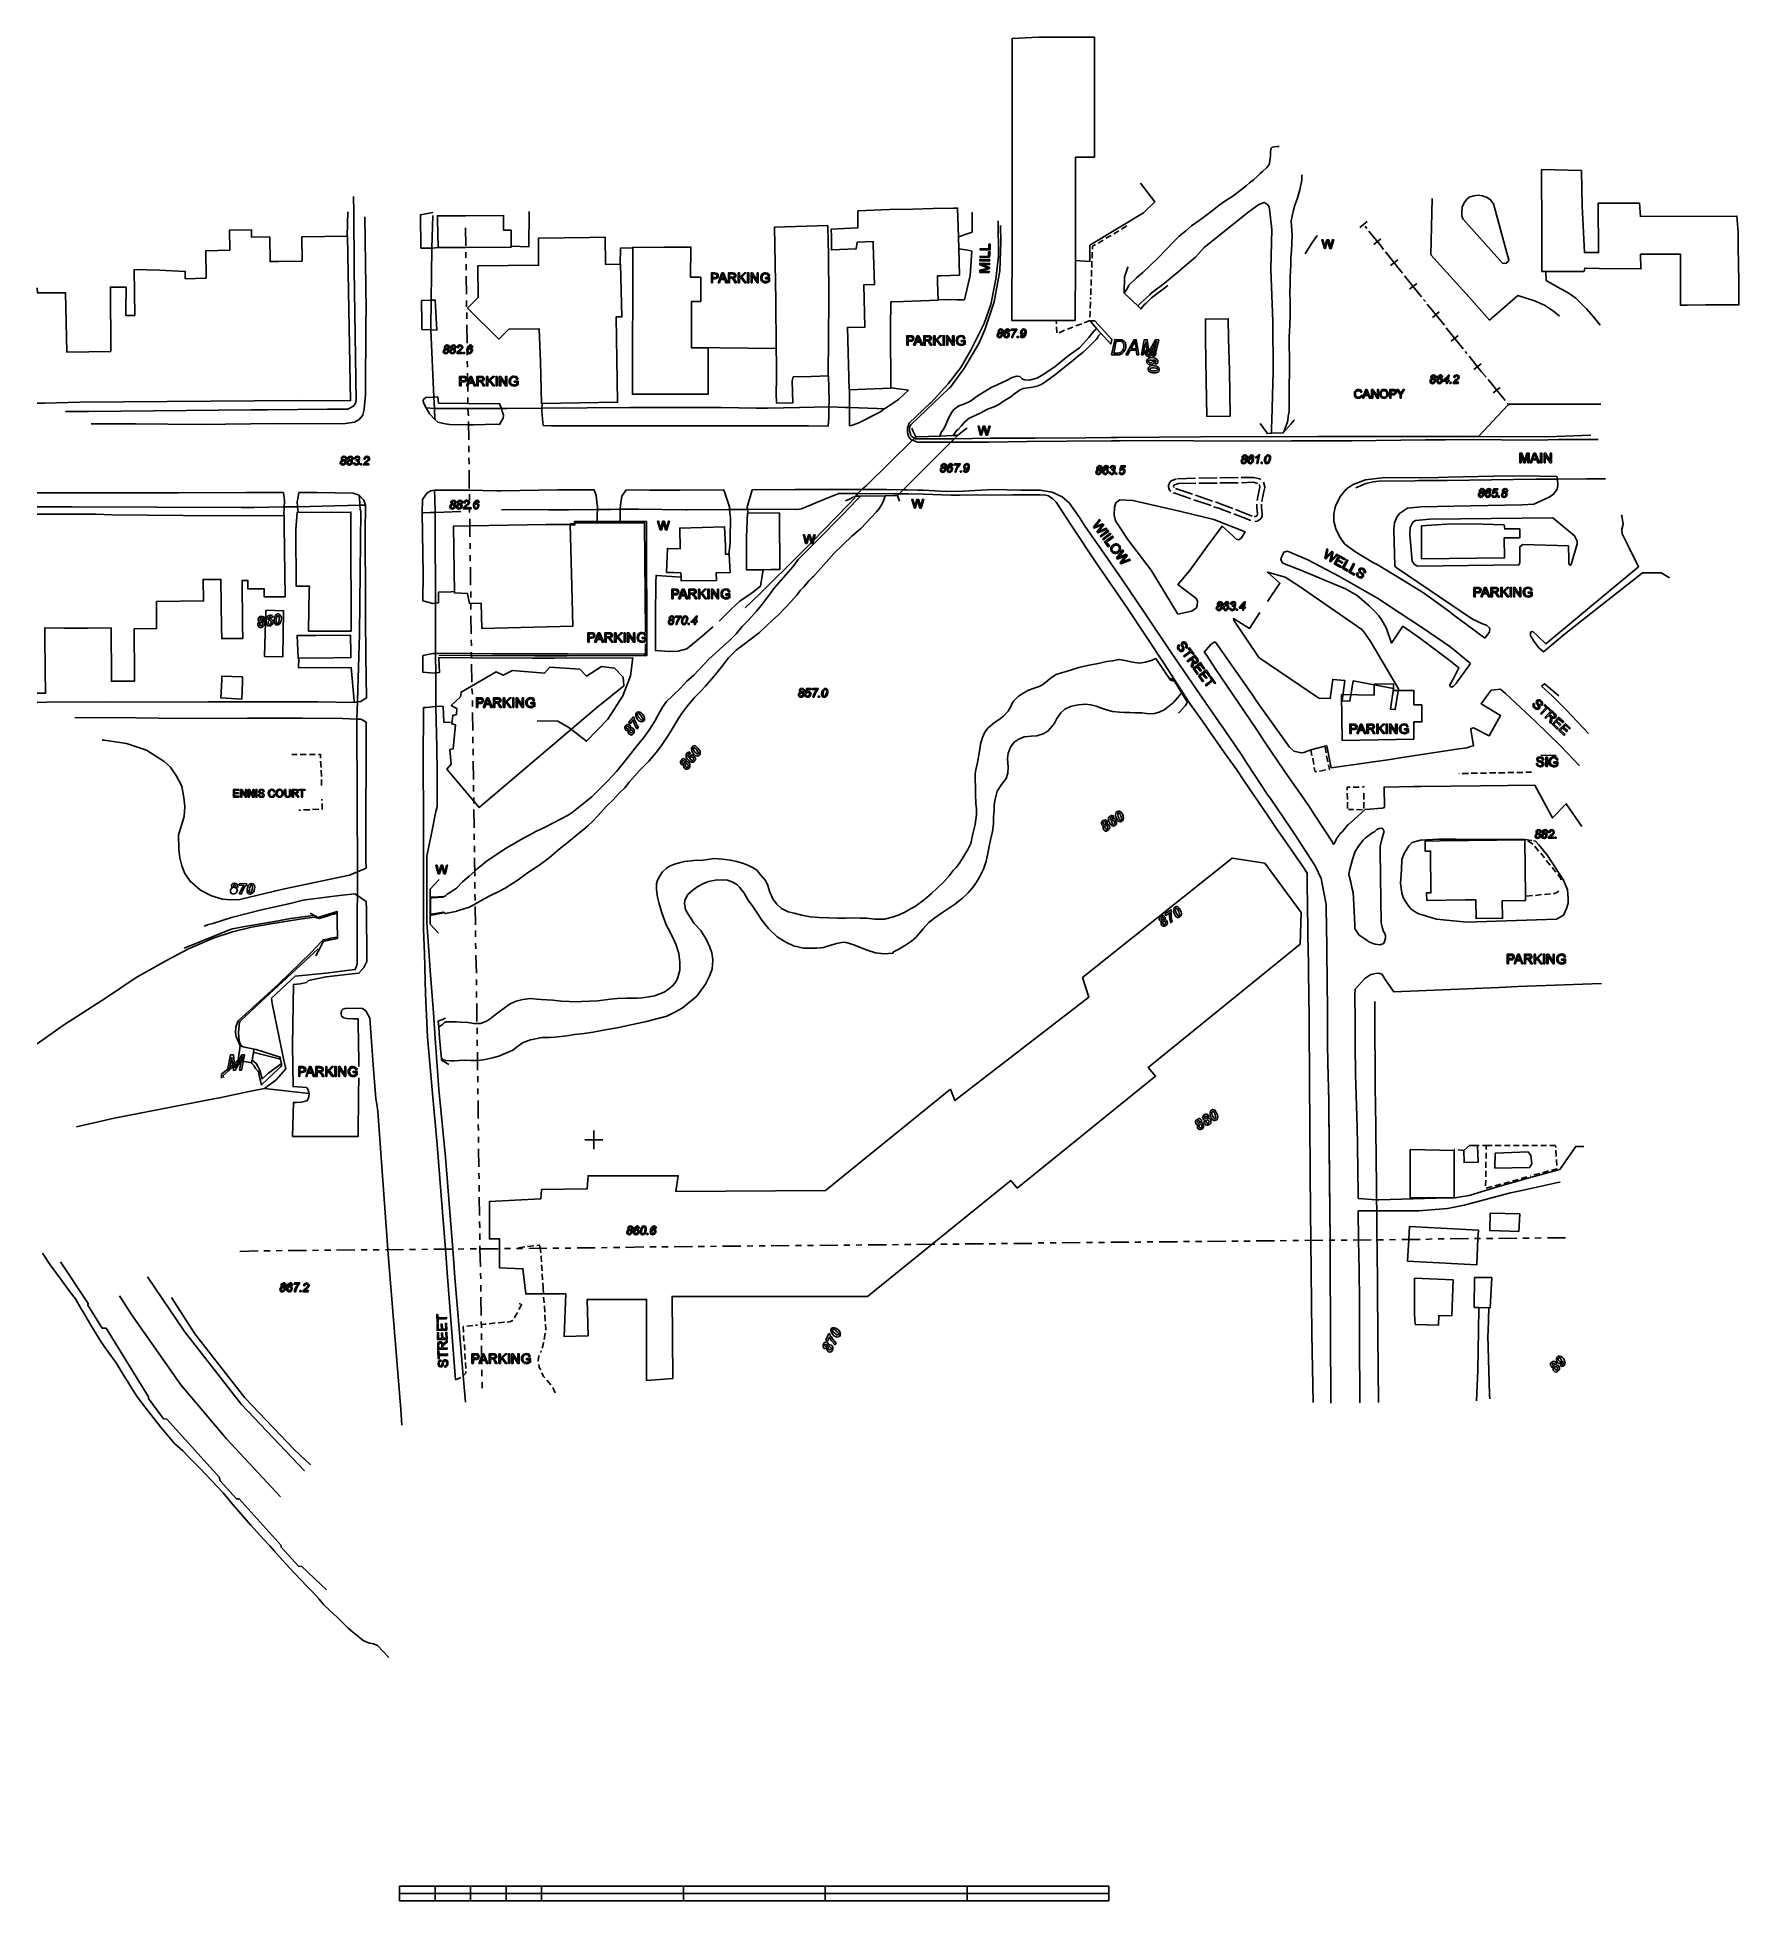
# Model space of a CAD drawing. Header units: feet. Extents: x -3749 to 14959, y 505 to 21005.
import ezdxf

# ---------------------------------------------------------------- set-up
doc = ezdxf.new("R2010")
doc.units = ezdxf.units.FT
doc.layers.add('Topo', color=7, linetype='CONTINUOUS')

msp = doc.modelspace()

# ---------------------------------------------------------------- linework, layer by layer
at = {"layer": 'Topo', "color": 1}
for points in [[(7259, 21005), (7815, 21005), (7875, 21005), (7875, 20673), (7875, 20417), (7875, 20181), (7875, 19685), (7667, 19685), (7667, 19241), (7667, 18549), (7663, 17889), (7455, 17889), (6967, 17889), (6971, 18829), (6971, 19921), (6971, 20801), (6971, 20993), (7259, 21005)], [(13231, 19541), (13239, 19149), (13263, 18637), (13419, 18637), (13415, 19181), (13867, 19181), (13879, 19033), (14939, 19037), (14955, 18861), (14955, 18701), (14959, 18317), (14959, 18061), (14595, 18061), (14391, 18057), (14319, 18057), (14319, 18205), (14319, 18505), (14319, 18617), (14187, 18617), (14059, 18617), (13879, 18617), (13883, 18457), (13423, 18461), (13267, 18465), (13259, 18429), (12839, 18429), (12795, 18429), (12795, 18889), (12791, 19549), (13231, 19541)], [(6379, 18809), (6383, 18677), (6391, 18389), (6191, 18381), (6151, 18381), (6151, 18309), (6155, 18113), (5775, 18097), (5635, 18093), (5631, 17805), (5635, 17145), (5179, 17125), (5159, 17813), (5351, 17817), (5339, 18281), (5455, 18285), (5443, 18721), (5443, 18757), (5267, 18749), (5255, 18677), (4983, 18665), (4983, 18741), (4983, 18813), (4979, 18893), (5275, 18909), (5275, 19097), (5623, 19109), (5879, 19113), (6103, 19121), (6327, 19125), (6371, 19125), (6379, 18809)], [(-3749, 18249), (-3745, 18193), (-3437, 18193), (-3425, 17541), (-2941, 17549), (-2945, 18257), (-2773, 18257), (-2777, 17997), (-2777, 17945), (-2677, 17945), (-2685, 18449), (-2405, 18441), (-2121, 18429), (-2121, 18349), (-1893, 18353), (-1897, 18657), (-1633, 18661), (-1637, 18881), (-1393, 18885), (-1393, 18805), (-1193, 18809), (-1189, 18537), (-1101, 18537), (-837, 18541), (-841, 18809), (-337, 18817), (-305, 17005), (-885, 17009), (-3281, 16989), (-3665, 16981), (-3749, 16981)], [(1379, 18881), (1463, 18881), (1463, 18697), (963, 18693), (659, 18693), (651, 18997), (651, 19041), (911, 19041), (959, 19041), (1379, 19045), (1379, 18881)], [(963, 18709), (959, 18909)], [(4943, 18881), (4947, 18809), (4947, 18737), (4951, 18641), (4955, 18121), (4947, 17281), (4759, 17273), (4563, 17269), (4551, 17225), (4559, 16985), (4379, 16981), (4375, 17089), (4379, 17249), (4379, 17413), (4375, 17581), (4371, 18109), (4359, 18917), (4943, 18933), (4943, 18881)], [(8087, 18841), (8143, 18877)], [(8171, 18893), (8231, 18929)], [(10875, 18977), (10795, 18913)], [(10851, 18925), (10871, 18901)], [(10891, 18873), (11027, 18705), (11035, 18697)], [(2495, 18805), (2499, 18505), (2663, 18509), (2679, 17929), (2615, 17929), (2631, 16989), (1795, 16977), (1783, 17433), (1771, 17797), (1435, 17793), (1327, 17685), (983, 18025), (1099, 18141), (1095, 18489), (1763, 18497), (1763, 18793), (2323, 18801), (2495, 18805)], [(3143, 18697), (3439, 18697), (3435, 18365), (3547, 18365), (3547, 18097), (3443, 18097), (3443, 17589), (3627, 17585), (3627, 17077), (3163, 17077), (2795, 17077), (2799, 18693), (3143, 18697)], [(6727, 18665), (6727, 18729), (6715, 18729), (6715, 18677), (6619, 18681), (6619, 18665), (6727, 18665)], [(7855, 18673), (7855, 18705), (7887, 18725)], [(7915, 18741), (7971, 18773)], [(7999, 18793), (8059, 18825)], [(10191, 18621), (10267, 18741), (10299, 18789)], [(10299, 18789), (10323, 18825)], [(10403, 18681), (10415, 18681), (10435, 18753), (10439, 18757), (10439, 18765), (10443, 18761), (10443, 18753), (10463, 18681), (10479, 18681), (10507, 18777), (10491, 18777), (10475, 18713), (10475, 18701), (10471, 18693), (10463, 18729), (10451, 18777), (10431, 18777), (10411, 18713), (10411, 18705), (10407, 18693), (10403, 18713), (10387, 18777), (10375, 18777), (10403, 18681)], [(11023, 18789), (10947, 18725)], [(11035, 18697), (11055, 18669)], [(963, 18577), (963, 18641)], [(967, 18441), (967, 18509)], [(6723, 18541), (6723, 18557), (6615, 18561), (6615, 18545), (6723, 18541)], [(6719, 18417), (6719, 18429), (6631, 18433), (6719, 18461), (6723, 18473), (6635, 18505), (6723, 18505), (6723, 18517), (6615, 18521), (6615, 18501), (6687, 18473), (6699, 18469), (6707, 18469), (6699, 18465), (6691, 18461), (6615, 18441), (6615, 18417), (6719, 18417)], [(6723, 18581), (6727, 18645), (6711, 18645), (6711, 18593), (6619, 18597), (6619, 18581), (6723, 18581)], [(7847, 18473), (7847, 18541)], [(7851, 18573), (7851, 18641)], [(8243, 18477), (8247, 18481)], [(10191, 18621), (10191, 18621)], [(11075, 18645), (11243, 18433), (11263, 18409)], [(11211, 18557), (11131, 18493)], [(971, 18177), (967, 18377)], [(3663, 18305), (3675, 18305), (3675, 18349), (3703, 18349), (3719, 18353), (3731, 18357), (3739, 18369), (3739, 18381), (3739, 18397), (3731, 18405), (3715, 18409), (3711, 18409), (3699, 18413), (3663, 18413), (3663, 18305)], [(3675, 18361), (3675, 18401), (3703, 18401), (3711, 18397), (3715, 18397), (3723, 18393), (3727, 18381), (3723, 18373), (3719, 18365), (3715, 18361), (3703, 18361), (3675, 18361)], [(3739, 18305), (3751, 18305), (3763, 18341), (3811, 18341), (3823, 18305), (3839, 18305), (3795, 18413), (3779, 18413), (3739, 18305)], [(3771, 18353), (3779, 18381), (3787, 18401), (3791, 18389), (3795, 18377), (3807, 18353), (3771, 18353)], [(3851, 18305), (3863, 18305), (3863, 18353), (3879, 18353), (3887, 18353), (3895, 18349), (3899, 18345), (3903, 18337), (3911, 18329), (3923, 18305), (3939, 18305), (3923, 18337), (3911, 18349), (3903, 18357), (3915, 18357), (3927, 18365), (3931, 18373), (3931, 18385), (3931, 18393), (3927, 18397), (3923, 18405), (3915, 18409), (3907, 18409), (3895, 18413), (3851, 18413), (3851, 18305)], [(3863, 18365), (3863, 18401), (3895, 18401), (3907, 18397), (3915, 18393), (3919, 18389), (3919, 18381), (3915, 18373), (3907, 18365), (3903, 18365), (3895, 18365), (3863, 18365)], [(3959, 18305), (3971, 18305), (3971, 18341), (3991, 18357), (4031, 18305), (4047, 18305), (3999, 18369), (4043, 18413), (4027, 18413), (3971, 18361), (3971, 18413), (3959, 18413), (3959, 18305)], [(4059, 18305), (4075, 18305), (4075, 18413), (4059, 18413), (4059, 18305)], [(4099, 18305), (4111, 18305), (4111, 18389), (4167, 18305), (4179, 18305), (4179, 18413), (4167, 18413), (4167, 18329), (4115, 18413), (4099, 18413), (4099, 18305)], [(4259, 18349), (4291, 18349), (4291, 18325), (4287, 18321), (4279, 18317), (4267, 18317), (4259, 18317), (4251, 18317), (4239, 18321), (4231, 18325), (4227, 18333), (4223, 18345), (4219, 18357), (4223, 18369), (4223, 18381), (4231, 18389), (4243, 18397), (4259, 18401), (4275, 18397), (4283, 18389), (4291, 18377), (4303, 18381), (4299, 18393), (4295, 18397), (4287, 18405), (4279, 18409), (4259, 18413), (4243, 18413), (4231, 18405), (4219, 18397), (4211, 18385), (4207, 18373), (4207, 18357), (4207, 18341), (4211, 18329), (4223, 18317), (4231, 18309), (4247, 18305), (4259, 18305), (4271, 18305), (4283, 18309), (4295, 18313), (4303, 18321), (4303, 18361), (4259, 18361), (4259, 18349)], [(7839, 18273), (7839, 18341)], [(7843, 18373), (7843, 18441)], [(8203, 18197), (8207, 18365), (8207, 18365)], [(8683, 18273), (8619, 18225)], [(11283, 18381), (11471, 18149)], [(11419, 18297), (11339, 18233)], [(971, 18041), (971, 18109)], [(7827, 18025), (7831, 18093)], [(7831, 18125), (7831, 18141)], [(7831, 18125), (7831, 18125)], [(7835, 18173), (7835, 18241)], [(8203, 18189), (8203, 18197)], [(8351, 18049), (8231, 18165)], [(8427, 18065), (8387, 18017), (8351, 18049)], [(8619, 18225), (8503, 18137), (8487, 18125)], [(11495, 18121), (11515, 18097)], [(11535, 18069), (11723, 17837)], [(975, 17909), (975, 17977)], [(979, 17641), (975, 17841)], [(7455, 17889), (7459, 17853)], [(7671, 17829), (7735, 17853)], [(7763, 17865), (7823, 17889), (7823, 17893)], [(7823, 17925), (7827, 17965), (7827, 17993)], [(9351, 17689), (9359, 17341), (9367, 16837), (9111, 16833), (9103, 17233), (9095, 17689), (9095, 17905), (9347, 17909), (9351, 17689)], [(11667, 17985), (11591, 17921)], [(5811, 17617), (5827, 17617), (5827, 17661), (5851, 17661), (5871, 17661), (5879, 17669), (5887, 17681), (5891, 17693), (5887, 17705), (5879, 17717), (5867, 17721), (5859, 17721), (5851, 17721), (5811, 17721), (5811, 17617)], [(5827, 17673), (5827, 17709), (5851, 17709), (5859, 17709), (5863, 17709), (5871, 17701), (5875, 17693), (5875, 17685), (5871, 17677), (5863, 17673), (5851, 17673), (5827, 17673)], [(5887, 17617), (5903, 17617), (5915, 17649), (5959, 17649), (5971, 17617), (5987, 17617), (5943, 17721), (5927, 17721), (5887, 17617)], [(5919, 17661), (5927, 17689), (5935, 17709), (5939, 17701), (5943, 17689), (5955, 17661), (5919, 17661)], [(5999, 17617), (6015, 17617), (6015, 17665), (6027, 17665), (6035, 17665), (6043, 17661), (6051, 17653), (6055, 17649), (6059, 17641), (6071, 17617), (6087, 17617), (6071, 17645), (6059, 17661), (6051, 17665), (6067, 17669), (6075, 17677), (6079, 17685), (6083, 17693), (6079, 17701), (6079, 17709), (6071, 17717), (6067, 17721), (6055, 17721), (6043, 17721), (5999, 17721), (5999, 17617)], [(6015, 17677), (6015, 17709), (6047, 17709), (6055, 17709), (6063, 17705), (6067, 17701), (6067, 17693), (6063, 17685), (6055, 17677), (6051, 17677), (6043, 17677), (6015, 17677)], [(6107, 17617), (6123, 17617), (6123, 17653), (6139, 17669), (6179, 17617), (6195, 17617), (6147, 17677), (6195, 17721), (6175, 17721), (6123, 17669), (6123, 17721), (6107, 17721), (6107, 17617)], [(6211, 17617), (6223, 17617), (6223, 17721), (6211, 17721), (6211, 17617)], [(6247, 17617), (6263, 17617), (6263, 17697), (6315, 17617), (6331, 17617), (6331, 17721), (6315, 17721), (6315, 17641), (6263, 17721), (6247, 17721), (6247, 17617)], [(6411, 17657), (6439, 17657), (6439, 17637), (6435, 17633), (6427, 17629), (6419, 17625), (6407, 17625), (6399, 17629), (6387, 17629), (6379, 17637), (6375, 17645), (6371, 17657), (6371, 17669), (6371, 17681), (6375, 17689), (6379, 17701), (6391, 17709), (6407, 17713), (6423, 17709), (6431, 17701), (6439, 17689), (6451, 17693), (6447, 17701), (6443, 17709), (6439, 17717), (6431, 17721), (6407, 17725), (6395, 17721), (6379, 17717), (6371, 17709), (6363, 17697), (6359, 17685), (6355, 17669), (6359, 17653), (6363, 17641), (6371, 17629), (6383, 17621), (6395, 17617), (6411, 17613), (6423, 17617), (6431, 17617), (6443, 17625), (6455, 17629), (6455, 17669), (6411, 17669), (6411, 17657)], [(6827, 17753), (6819, 17749), (6811, 17745), (6807, 17733), (6807, 17725), (6807, 17713), (6815, 17705), (6823, 17701), (6831, 17697), (6847, 17701), (6855, 17709), (6863, 17721), (6867, 17733), (6863, 17745), (6855, 17753), (6863, 17757), (6867, 17761), (6871, 17765), (6871, 17773), (6871, 17781), (6863, 17789), (6855, 17793), (6843, 17797), (6831, 17793), (6823, 17785), (6819, 17777), (6815, 17769), (6819, 17761), (6827, 17753)], [(6819, 17725), (6819, 17733), (6823, 17741), (6831, 17745), (6839, 17745), (6851, 17741), (6851, 17737), (6855, 17733), (6851, 17725), (6851, 17717), (6843, 17713), (6835, 17709), (6827, 17713), (6819, 17717), (6819, 17725)], [(6827, 17769), (6831, 17777), (6835, 17781), (6847, 17785), (6855, 17781), (6859, 17777), (6859, 17773), (6859, 17765), (6855, 17761), (6851, 17757), (6843, 17757), (6831, 17761), (6827, 17765), (6827, 17769)], [(6895, 17753), (6899, 17769), (6903, 17773), (6911, 17781), (6915, 17781), (6919, 17785), (6927, 17781), (6931, 17773), (6943, 17773), (6943, 17781), (6935, 17789), (6931, 17793), (6919, 17797), (6907, 17793), (6895, 17781), (6883, 17761), (6879, 17745), (6879, 17733), (6883, 17717), (6887, 17705), (6895, 17701), (6907, 17697), (6919, 17701), (6931, 17709), (6939, 17721), (6939, 17737), (6939, 17749), (6931, 17757), (6923, 17761), (6915, 17765), (6907, 17761), (6895, 17753)], [(6891, 17729), (6895, 17737), (6899, 17745), (6903, 17749), (6911, 17753), (6919, 17749), (6923, 17749), (6927, 17741), (6927, 17733), (6923, 17721), (6915, 17713), (6907, 17709), (6903, 17713), (6895, 17713), (6891, 17721), (6891, 17729)], [(6963, 17701), (6975, 17701), (6983, 17725), (6995, 17749), (7007, 17765), (7019, 17781), (7023, 17793), (6963, 17793), (6959, 17781), (7007, 17781), (6995, 17769), (6987, 17753), (6971, 17721), (6967, 17709), (6963, 17701)], [(7023, 17701), (7035, 17701), (7039, 17713), (7027, 17713), (7023, 17701)], [(7059, 17721), (7063, 17713), (7067, 17705), (7075, 17701), (7083, 17697), (7091, 17701), (7103, 17705), (7111, 17717), (7119, 17733), (7123, 17745), (7123, 17761), (7123, 17777), (7115, 17789), (7107, 17793), (7095, 17797), (7083, 17793), (7075, 17785), (7067, 17773), (7063, 17757), (7067, 17745), (7071, 17737), (7079, 17733), (7087, 17729), (7099, 17733), (7107, 17741), (7103, 17725), (7095, 17717), (7091, 17713), (7083, 17709), (7075, 17713), (7071, 17717), (7071, 17721), (7059, 17721)], [(7075, 17761), (7079, 17769), (7083, 17777), (7087, 17781), (7095, 17785), (7103, 17781), (7111, 17777), (7111, 17765), (7107, 17753), (7099, 17745), (7091, 17741), (7087, 17745), (7079, 17745), (7075, 17753), (7075, 17761)], [(7459, 17821), (7463, 17753)], [(7487, 17753), (7547, 17781)], [(7579, 17793), (7639, 17817)], [(8063, 17513), (8123, 17513), (8139, 17513), (8151, 17513), (8179, 17525), (8187, 17533), (8199, 17545), (8207, 17557), (8215, 17573), (8219, 17593), (8219, 17609), (8219, 17625), (8215, 17641), (8211, 17653), (8199, 17661), (8191, 17669), (8175, 17677), (8167, 17677), (8147, 17677), (8099, 17677), (8063, 17513)], [(8087, 17529), (8115, 17661), (8147, 17661), (8163, 17661), (8175, 17657), (8183, 17653), (8191, 17641), (8199, 17629), (8199, 17613), (8199, 17593), (8195, 17577), (8179, 17553), (8163, 17537), (8151, 17533), (8135, 17529), (8115, 17529), (8087, 17529)], [(8219, 17513), (8243, 17513), (8267, 17561), (8335, 17561), (8343, 17513), (8363, 17513), (8335, 17677), (8311, 17677), (8219, 17513)], [(8279, 17577), (8303, 17629), (8315, 17645), (8323, 17661), (8323, 17641), (8327, 17621), (8335, 17577), (8279, 17577)], [(8391, 17513), (8411, 17513), (8431, 17617), (8435, 17633), (8439, 17653), (8443, 17637), (8443, 17621), (8459, 17513), (8479, 17513), (8539, 17621), (8559, 17657), (8551, 17625), (8543, 17593), (8523, 17513), (8543, 17513), (8583, 17677), (8547, 17677), (8491, 17577), (8483, 17565), (8479, 17553), (8475, 17545), (8475, 17541), (8475, 17545), (8471, 17553), (8471, 17561), (8471, 17573), (8455, 17677), (8423, 17677), (8391, 17513)], [(11743, 17809), (11931, 17577)], [(11875, 17725), (11799, 17661)], [(739, 17577), (731, 17573), (723, 17569), (719, 17557), (715, 17549), (719, 17537), (723, 17529), (735, 17525), (743, 17521), (759, 17525), (767, 17533), (775, 17545), (775, 17557), (775, 17569), (767, 17577), (771, 17581), (779, 17585), (783, 17589), (783, 17597), (783, 17605), (775, 17613), (767, 17617), (755, 17621), (743, 17617), (735, 17609), (727, 17601), (727, 17593), (731, 17585), (739, 17577)], [(727, 17549), (731, 17557), (735, 17565), (743, 17569), (751, 17569), (759, 17565), (763, 17561), (763, 17557), (763, 17549), (759, 17541), (755, 17537), (747, 17533), (735, 17537), (731, 17541), (727, 17549)], [(739, 17593), (743, 17601), (747, 17605), (755, 17609), (767, 17605), (771, 17601), (771, 17597), (771, 17589), (767, 17585), (759, 17585), (755, 17581), (743, 17585), (739, 17589), (739, 17593)], [(811, 17577), (803, 17573), (795, 17569), (791, 17557), (787, 17549), (791, 17537), (795, 17529), (807, 17525), (815, 17521), (831, 17525), (839, 17533), (847, 17545), (851, 17557), (847, 17569), (839, 17577), (843, 17581), (851, 17585), (855, 17589), (855, 17597), (855, 17605), (847, 17613), (839, 17617), (827, 17621), (815, 17617), (807, 17609), (799, 17601), (799, 17593), (803, 17585), (811, 17577)], [(799, 17549), (803, 17557), (807, 17565), (815, 17569), (823, 17569), (831, 17565), (835, 17561), (835, 17557), (835, 17549), (831, 17541), (827, 17537), (819, 17533), (807, 17537), (803, 17541), (799, 17549)], [(811, 17593), (815, 17601), (819, 17605), (827, 17609), (839, 17605), (843, 17601), (843, 17597), (843, 17589), (839, 17585), (831, 17585), (827, 17581), (815, 17585), (811, 17589), (811, 17593)], [(863, 17525), (919, 17525), (923, 17537), (879, 17537), (883, 17545), (891, 17549), (899, 17553), (907, 17561), (915, 17569), (919, 17573), (923, 17577), (927, 17585), (931, 17593), (927, 17605), (915, 17617), (899, 17621), (887, 17617), (879, 17613), (871, 17605), (871, 17593), (883, 17589), (883, 17597), (887, 17605), (895, 17609), (899, 17609), (907, 17609), (911, 17605), (915, 17597), (919, 17593), (915, 17585), (907, 17577), (903, 17573), (895, 17565), (883, 17557), (875, 17549), (867, 17537), (863, 17525)], [(935, 17525), (947, 17525), (951, 17537), (939, 17537), (935, 17525)], [(991, 17577), (995, 17593), (999, 17597), (1007, 17605), (1011, 17609), (1015, 17609), (1023, 17605), (1027, 17597), (1039, 17597), (1035, 17605), (1031, 17613), (1027, 17617), (1015, 17621), (1003, 17617), (991, 17605), (979, 17585), (975, 17569), (975, 17557), (979, 17541), (983, 17533), (991, 17525), (1003, 17521), (1015, 17525), (1023, 17533), (1031, 17545), (1035, 17561), (1035, 17573), (1027, 17581), (1019, 17585), (1011, 17589), (999, 17585), (991, 17577)], [(979, 17509), (979, 17577)], [(983, 17377), (979, 17441)], [(987, 17553), (987, 17561), (995, 17569), (999, 17573), (1007, 17577), (1015, 17573), (1019, 17573), (1023, 17565), (1023, 17557), (1019, 17545), (1011, 17537), (1003, 17533), (995, 17537), (991, 17541), (987, 17545), (987, 17553)], [(8495, 17549), (8487, 17557), (8479, 17565), (8467, 17569), (8455, 17569), (8443, 17561), (8435, 17553), (8431, 17541), (8431, 17529), (8439, 17509), (8451, 17497), (8467, 17493), (8479, 17493), (8491, 17501), (8499, 17513), (8507, 17505), (8515, 17501), (8523, 17497), (8531, 17497), (8539, 17501), (8547, 17509), (8551, 17521), (8551, 17537), (8551, 17545), (8543, 17553), (8539, 17561), (8531, 17565), (8523, 17565), (8515, 17565), (8503, 17561), (8495, 17549)], [(8459, 17545), (8471, 17545), (8479, 17541), (8487, 17537), (8487, 17533), (8487, 17525), (8487, 17521), (8479, 17517), (8467, 17517), (8459, 17517), (8451, 17521), (8447, 17529), (8447, 17533), (8451, 17541), (8459, 17545)], [(8547, 17405), (8559, 17413), (8567, 17421), (8571, 17429), (8571, 17441), (8567, 17453), (8563, 17461), (8555, 17469), (8543, 17473), (8515, 17481), (8487, 17477), (8475, 17473), (8463, 17469), (8455, 17461), (8451, 17453), (8447, 17445), (8451, 17437), (8451, 17425), (8459, 17417), (8467, 17409), (8479, 17405), (8491, 17401), (8503, 17405), (8515, 17409), (8527, 17417), (8531, 17429), (8531, 17441), (8527, 17449), (8523, 17457), (8535, 17453), (8547, 17449), (8551, 17445), (8551, 17441), (8551, 17433), (8547, 17429), (8543, 17429), (8547, 17405)], [(8483, 17453), (8499, 17453), (8511, 17449), (8515, 17441), (8515, 17437), (8511, 17433), (8507, 17429), (8499, 17425), (8487, 17425), (8475, 17429), (8471, 17433), (8467, 17437), (8467, 17445), (8471, 17449), (8475, 17453), (8483, 17453)], [(8515, 17545), (8523, 17545), (8527, 17541), (8531, 17537), (8535, 17533), (8535, 17529), (8535, 17525), (8523, 17517), (8519, 17517), (8511, 17521), (8507, 17525), (8507, 17529), (8507, 17541), (8515, 17545)], [(11951, 17549), (11971, 17525)], [(11995, 17497), (12127, 17329), (12183, 17265)], [(895, 17169), (911, 17169), (911, 17213), (935, 17213), (955, 17213), (963, 17221), (971, 17233), (975, 17245), (971, 17257), (963, 17269), (951, 17273), (943, 17273), (935, 17273), (895, 17273), (895, 17169)], [(911, 17225), (911, 17261), (935, 17261), (943, 17261), (947, 17261), (955, 17257), (959, 17245), (959, 17237), (955, 17229), (947, 17225), (935, 17225), (911, 17225)], [(971, 17169), (987, 17169), (999, 17201), (1043, 17201), (1055, 17169), (1071, 17169), (1027, 17273), (1011, 17273), (971, 17169)], [(987, 17109), (983, 17309)], [(1003, 17213), (1011, 17245), (1019, 17261), (1023, 17253), (1027, 17241), (1039, 17213), (1003, 17213)], [(1083, 17169), (1099, 17169), (1099, 17217), (1111, 17217), (1119, 17217), (1127, 17213), (1135, 17205), (1139, 17201), (1143, 17193), (1155, 17169), (1171, 17169), (1155, 17197), (1143, 17213), (1135, 17217), (1151, 17221), (1159, 17229), (1163, 17237), (1167, 17245), (1163, 17253), (1159, 17261), (1155, 17269), (1151, 17273), (1139, 17273), (1127, 17273), (1083, 17273), (1083, 17169)], [(1099, 17229), (1099, 17261), (1131, 17261), (1139, 17261), (1147, 17257), (1151, 17253), (1151, 17245), (1147, 17237), (1139, 17229), (1135, 17229), (1127, 17229), (1099, 17229)], [(1191, 17169), (1207, 17169), (1207, 17205), (1223, 17221), (1263, 17169), (1279, 17169), (1231, 17229), (1279, 17273), (1259, 17273), (1207, 17225), (1207, 17273), (1191, 17273), (1191, 17169)], [(1295, 17169), (1307, 17169), (1307, 17273), (1295, 17273), (1295, 17169)], [(1331, 17169), (1347, 17169), (1347, 17249), (1399, 17169), (1415, 17169), (1415, 17273), (1399, 17273), (1399, 17193), (1347, 17273), (1331, 17273), (1331, 17169)], [(1495, 17209), (1523, 17209), (1523, 17189), (1519, 17185), (1511, 17181), (1503, 17181), (1491, 17177), (1483, 17181), (1471, 17185), (1463, 17189), (1459, 17197), (1455, 17209), (1455, 17221), (1455, 17233), (1459, 17245), (1463, 17253), (1475, 17261), (1491, 17265), (1507, 17261), (1515, 17253), (1523, 17241), (1535, 17245), (1531, 17253), (1527, 17261), (1523, 17269), (1515, 17273), (1491, 17277), (1479, 17277), (1463, 17269), (1455, 17261), (1447, 17249), (1439, 17237), (1439, 17221), (1439, 17205), (1447, 17193), (1455, 17181), (1467, 17173), (1479, 17169), (1495, 17165), (1503, 17169), (1515, 17169), (1527, 17177), (1539, 17185), (1539, 17221), (1495, 17221), (1495, 17209)], [(8499, 17389), (8483, 17385), (8471, 17373), (8467, 17361), (8467, 17349), (8471, 17337), (8483, 17325), (8495, 17317), (8515, 17313), (8535, 17313), (8555, 17313), (8571, 17321), (8583, 17329), (8587, 17341), (8587, 17353), (8583, 17369), (8571, 17377), (8559, 17385), (8535, 17389), (8519, 17393), (8499, 17389)], [(8499, 17365), (8515, 17369), (8531, 17369), (8551, 17365), (8563, 17361), (8567, 17357), (8571, 17353), (8571, 17349), (8567, 17345), (8563, 17341), (8555, 17337), (8543, 17337), (8527, 17337), (8507, 17337), (8491, 17341), (8487, 17345), (8483, 17353), (8487, 17357), (8487, 17361), (8491, 17365), (8499, 17365)], [(11587, 17249), (11579, 17245), (11571, 17241), (11567, 17233), (11567, 17221), (11567, 17209), (11575, 17201), (11583, 17197), (11591, 17193), (11607, 17197), (11615, 17205), (11623, 17217), (11627, 17229), (11623, 17241), (11615, 17249), (11623, 17253), (11627, 17257), (11631, 17265), (11631, 17269), (11631, 17277), (11623, 17285), (11615, 17289), (11603, 17293), (11591, 17289), (11583, 17281), (11579, 17277), (11575, 17269), (11579, 17257), (11587, 17249)], [(11579, 17221), (11579, 17229), (11583, 17237), (11591, 17241), (11599, 17241), (11611, 17237), (11611, 17233), (11615, 17229), (11611, 17221), (11611, 17217), (11603, 17209), (11595, 17205), (11587, 17209), (11579, 17213), (11579, 17221)], [(11587, 17265), (11591, 17273), (11595, 17277), (11607, 17281), (11615, 17277), (11619, 17273), (11619, 17269), (11619, 17265), (11615, 17257), (11611, 17257), (11603, 17253), (11591, 17257), (11587, 17261), (11587, 17265)], [(11655, 17249), (11659, 17265), (11667, 17273), (11671, 17277), (11675, 17281), (11679, 17281), (11687, 17277), (11691, 17269), (11703, 17269), (11703, 17277), (11695, 17285), (11691, 17289), (11679, 17293), (11667, 17289), (11655, 17277), (11643, 17257), (11643, 17245), (11639, 17229), (11643, 17213), (11647, 17205), (11655, 17197), (11667, 17193), (11679, 17197), (11691, 17205), (11699, 17217), (11699, 17233), (11699, 17245), (11691, 17253), (11683, 17257), (11675, 17261), (11667, 17257), (11655, 17249)], [(11651, 17225), (11655, 17233), (11659, 17241), (11663, 17245), (11671, 17249), (11679, 17249), (11683, 17245), (11687, 17237), (11687, 17233), (11683, 17217), (11675, 17209), (11667, 17205), (11663, 17209), (11655, 17213), (11655, 17217), (11651, 17225)], [(11743, 17197), (11755, 17197), (11763, 17221), (11775, 17221), (11775, 17233), (11763, 17233), (11775, 17289), (11767, 17289), (11711, 17233), (11711, 17221), (11747, 17221), (11743, 17197)], [(11751, 17233), (11723, 17233), (11759, 17269), (11751, 17233)], [(11819, 17197), (11875, 17197), (11879, 17209), (11835, 17209), (11843, 17217), (11847, 17221), (11855, 17229), (11863, 17233), (11871, 17241), (11875, 17245), (11879, 17249), (11883, 17257), (11887, 17265), (11883, 17281), (11871, 17289), (11855, 17293), (11847, 17289), (11835, 17285), (11831, 17277), (11827, 17265), (11839, 17261), (11839, 17269), (11847, 17277), (11851, 17281), (11859, 17281), (11863, 17281), (11871, 17277), (11871, 17273), (11875, 17265), (11871, 17257), (11867, 17249), (11859, 17245), (11851, 17241), (11839, 17229), (11831, 17221), (11823, 17213), (11819, 17197)], [(12127, 17413), (12047, 17349)], [(12203, 17241), (12391, 17009)], [(987, 16977), (987, 17041)], [(10807, 17065), (10803, 17057), (10795, 17049), (10787, 17045), (10775, 17045), (10767, 17045), (10759, 17049), (10755, 17053), (10747, 17061), (10747, 17081), (10747, 17101), (10751, 17109), (10759, 17113), (10767, 17117), (10779, 17117), (10787, 17117), (10795, 17113), (10799, 17109), (10803, 17101), (10815, 17101), (10811, 17113), (10803, 17125), (10791, 17129), (10779, 17129), (10767, 17129), (10755, 17125), (10747, 17117), (10739, 17109), (10735, 17097), (10735, 17081), (10735, 17069), (10739, 17057), (10743, 17045), (10751, 17037), (10763, 17033), (10779, 17033), (10791, 17033), (10803, 17041), (10811, 17049), (10819, 17065), (10807, 17065)], [(10823, 17033), (10835, 17033), (10847, 17065), (10887, 17065), (10899, 17033), (10911, 17033), (10871, 17129), (10859, 17129), (10823, 17033)], [(10851, 17077), (10859, 17101), (10867, 17117), (10871, 17109), (10875, 17097), (10883, 17077), (10851, 17077)], [(10923, 17033), (10935, 17033), (10935, 17109), (10983, 17033), (10999, 17033), (10999, 17129), (10987, 17129), (10987, 17053), (10935, 17129), (10923, 17129), (10923, 17033)], [(11015, 17081), (11015, 17069), (11019, 17057), (11027, 17045), (11035, 17037), (11047, 17033), (11059, 17033), (11071, 17033), (11083, 17037), (11091, 17045), (11099, 17053), (11103, 17065), (11103, 17081), (11103, 17093), (11099, 17105), (11091, 17117), (11083, 17125), (11071, 17129), (11059, 17129), (11039, 17129), (11027, 17117), (11015, 17101), (11015, 17081)], [(11027, 17081), (11027, 17097), (11035, 17109), (11047, 17117), (11059, 17117), (11067, 17117), (11075, 17113), (11087, 17101), (11091, 17093), (11091, 17081), (11091, 17065), (11083, 17053), (11071, 17045), (11059, 17045), (11047, 17045), (11035, 17053), (11027, 17065), (11027, 17081)], [(11123, 17033), (11135, 17033), (11135, 17073), (11159, 17073), (11175, 17073), (11187, 17081), (11191, 17089), (11195, 17101), (11191, 17113), (11183, 17125), (11171, 17129), (11167, 17129), (11159, 17129), (11123, 17129), (11123, 17033)], [(11135, 17085), (11135, 17117), (11159, 17117), (11167, 17117), (11171, 17117), (11179, 17109), (11183, 17101), (11179, 17093), (11175, 17089), (11171, 17085), (11159, 17085), (11135, 17085)], [(11235, 17033), (11247, 17033), (11247, 17073), (11283, 17129), (11271, 17129), (11251, 17101), (11243, 17085), (11235, 17097), (11215, 17129), (11199, 17129), (11235, 17073), (11235, 17033)], [(11783, 17197), (11795, 17197), (11799, 17209), (11787, 17209), (11783, 17197)], [(12335, 17153), (12259, 17093)], [(991, 16841), (987, 16909)], [(12415, 16981), (12427, 16965)], [(12427, 16965), (12435, 16957)], [(995, 16577), (991, 16777)], [(6623, 16629), (6635, 16629), (6655, 16701), (6659, 16705), (6659, 16713), (6663, 16709), (6663, 16701), (6683, 16629), (6699, 16629), (6727, 16725), (6715, 16725), (6699, 16661), (6695, 16653), (6691, 16645), (6683, 16677), (6671, 16725), (6651, 16725), (6635, 16661), (6631, 16653), (6627, 16645), (6623, 16661), (6607, 16725), (6595, 16725), (6623, 16629)], [(9767, 16661), (9699, 16757)], [(9951, 16653), (9823, 16649), (9775, 16645), (9767, 16661)], [(9823, 16649), (9775, 16645), (9767, 16661)], [(10035, 16749), (9951, 16653)], [(10071, 16793), (10035, 16749)], [(10075, 16793), (10071, 16793)], [(995, 16441), (995, 16509)], [(9511, 16369), (9499, 16365), (9495, 16361), (9491, 16349), (9487, 16341), (9491, 16329), (9495, 16321), (9503, 16317), (9515, 16313), (9531, 16317), (9539, 16325), (9547, 16337), (9547, 16349), (9547, 16361), (9539, 16369), (9543, 16373), (9551, 16377), (9555, 16381), (9555, 16389), (9555, 16397), (9547, 16405), (9539, 16409), (9527, 16413), (9515, 16409), (9507, 16401), (9499, 16393), (9499, 16385), (9503, 16377), (9511, 16369)], [(9511, 16385), (9511, 16393), (9519, 16397), (9527, 16401), (9539, 16397), (9543, 16393), (9543, 16389), (9543, 16381), (9539, 16377), (9531, 16373), (9527, 16373), (9515, 16377), (9511, 16381), (9511, 16385)], [(9579, 16369), (9583, 16385), (9587, 16389), (9591, 16397), (9599, 16397), (9603, 16401), (9611, 16397), (9615, 16389), (9627, 16389), (9623, 16397), (9619, 16405), (9611, 16409), (9603, 16413), (9591, 16409), (9579, 16397), (9567, 16377), (9563, 16361), (9563, 16349), (9563, 16333), (9571, 16321), (9579, 16317), (9591, 16313), (9603, 16317), (9611, 16325), (9619, 16337), (9623, 16353), (9623, 16365), (9615, 16373), (9607, 16377), (9599, 16381), (9587, 16377), (9579, 16369)], [(9659, 16317), (9671, 16317), (9691, 16413), (9683, 16413), (9679, 16405), (9671, 16401), (9667, 16397), (9647, 16385), (9647, 16377), (9663, 16381), (9671, 16389), (9659, 16317)], [(9743, 16349), (9747, 16333), (9751, 16321), (9759, 16317), (9771, 16313), (9779, 16317), (9791, 16321), (9799, 16333), (9807, 16349), (9811, 16365), (9811, 16381), (9811, 16393), (9803, 16405), (9795, 16409), (9787, 16413), (9775, 16409), (9767, 16405), (9755, 16393), (9751, 16385), (9747, 16373), (9743, 16349)], [(9755, 16345), (9759, 16353), (9759, 16365), (9763, 16381), (9767, 16389), (9775, 16397), (9787, 16401), (9791, 16397), (9795, 16397), (9799, 16389), (9799, 16381), (9799, 16369), (9795, 16357), (9791, 16341), (9783, 16333), (9779, 16329), (9771, 16325), (9763, 16329), (9759, 16333), (9759, 16337), (9755, 16345)], [(12551, 16325), (12567, 16325), (12567, 16417), (12595, 16325), (12611, 16325), (12639, 16417), (12639, 16325), (12655, 16325), (12655, 16429), (12631, 16429), (12607, 16357), (12607, 16345), (12603, 16341), (12603, 16345), (12599, 16357), (12575, 16429), (12551, 16429), (12551, 16325)], [(12667, 16325), (12679, 16325), (12691, 16357), (12739, 16357), (12751, 16325), (12767, 16325), (12723, 16429), (12707, 16429), (12667, 16325)], [(12699, 16369), (12707, 16397), (12715, 16417), (12719, 16409), (12723, 16397), (12735, 16369), (12699, 16369)], [(12779, 16325), (12795, 16325), (12795, 16429), (12779, 16429), (12779, 16325)], [(12819, 16325), (12831, 16325), (12831, 16405), (12887, 16325), (12899, 16325), (12899, 16429), (12887, 16429), (12887, 16349), (12835, 16429), (12819, 16429), (12819, 16325)], [(-397, 16353), (-405, 16349), (-409, 16345), (-413, 16333), (-417, 16325), (-413, 16313), (-409, 16305), (-401, 16301), (-389, 16297), (-377, 16301), (-365, 16309), (-357, 16321), (-357, 16333), (-357, 16345), (-365, 16353), (-361, 16357), (-353, 16361), (-349, 16365), (-349, 16373), (-353, 16381), (-357, 16389), (-365, 16393), (-377, 16397), (-389, 16393), (-401, 16385), (-405, 16377), (-405, 16369), (-401, 16361), (-397, 16353)], [(-405, 16325), (-401, 16333), (-397, 16341), (-389, 16345), (-381, 16345), (-373, 16341), (-369, 16337), (-369, 16333), (-369, 16325), (-373, 16317), (-377, 16313), (-389, 16309), (-397, 16313), (-401, 16317), (-405, 16325)], [(-393, 16369), (-393, 16377), (-385, 16381), (-377, 16385), (-365, 16381), (-361, 16377), (-361, 16373), (-361, 16365), (-365, 16361), (-373, 16357), (-381, 16357), (-389, 16361), (-393, 16365), (-393, 16369)], [(-325, 16353), (-333, 16349), (-337, 16345), (-341, 16333), (-345, 16325), (-341, 16313), (-337, 16305), (-329, 16301), (-317, 16297), (-305, 16301), (-293, 16309), (-285, 16321), (-285, 16333), (-285, 16345), (-293, 16353), (-289, 16357), (-281, 16361), (-277, 16365), (-277, 16373), (-281, 16381), (-285, 16389), (-293, 16393), (-305, 16397), (-317, 16393), (-329, 16385), (-333, 16377), (-333, 16369), (-329, 16361), (-325, 16353)], [(-333, 16325), (-329, 16333), (-325, 16341), (-317, 16345), (-309, 16345), (-301, 16341), (-297, 16337), (-297, 16333), (-297, 16325), (-301, 16317), (-305, 16313), (-317, 16309), (-325, 16313), (-329, 16317), (-333, 16325)], [(-321, 16369), (-321, 16377), (-313, 16381), (-305, 16385), (-293, 16381), (-289, 16377), (-289, 16373), (-289, 16365), (-293, 16361), (-301, 16357), (-309, 16357), (-317, 16361), (-321, 16365), (-321, 16369)], [(-273, 16325), (-269, 16313), (-261, 16305), (-253, 16301), (-241, 16297), (-229, 16301), (-217, 16309), (-209, 16317), (-209, 16329), (-209, 16341), (-217, 16349), (-213, 16353), (-209, 16357), (-205, 16365), (-205, 16373), (-205, 16381), (-209, 16389), (-217, 16393), (-229, 16397), (-241, 16393), (-249, 16389), (-257, 16381), (-261, 16369), (-249, 16369), (-241, 16381), (-229, 16385), (-221, 16381), (-217, 16377), (-217, 16369), (-217, 16365), (-221, 16361), (-225, 16357), (-237, 16357), (-241, 16345), (-237, 16345), (-229, 16341), (-225, 16341), (-221, 16333), (-221, 16329), (-221, 16321), (-225, 16317), (-233, 16313), (-241, 16309), (-253, 16313), (-257, 16317), (-261, 16325), (-273, 16325)], [(-197, 16301), (-185, 16301), (-185, 16313), (-197, 16313), (-197, 16301)], [(-165, 16301), (-105, 16301), (-105, 16313), (-145, 16313), (-141, 16321), (-133, 16325), (-129, 16329), (-117, 16337), (-109, 16345), (-105, 16349), (-101, 16353), (-97, 16361), (-97, 16369), (-97, 16381), (-109, 16393), (-125, 16397), (-137, 16393), (-145, 16389), (-153, 16377), (-157, 16365), (-145, 16365), (-141, 16373), (-137, 16381), (-129, 16381), (-125, 16385), (-117, 16381), (-113, 16381), (-109, 16373), (-109, 16369), (-109, 16361), (-117, 16353), (-121, 16349), (-129, 16341), (-141, 16333), (-149, 16325), (-157, 16313), (-165, 16301)], [(999, 16309), (995, 16377)], [(999, 16041), (999, 16241)], [(6203, 16273), (6195, 16269), (6187, 16265), (6183, 16253), (6183, 16245), (6183, 16233), (6187, 16225), (6199, 16221), (6207, 16217), (6223, 16221), (6231, 16229), (6239, 16241), (6243, 16253), (6239, 16265), (6231, 16273), (6239, 16277), (6243, 16281), (6247, 16285), (6247, 16293), (6247, 16301), (6239, 16309), (6231, 16313), (6219, 16317), (6207, 16313), (6199, 16305), (6191, 16297), (6191, 16289), (6195, 16281), (6203, 16273)], [(6195, 16245), (6195, 16253), (6199, 16261), (6207, 16265), (6215, 16265), (6227, 16261), (6227, 16257), (6231, 16253), (6227, 16245), (6223, 16237), (6219, 16233), (6211, 16229), (6199, 16233), (6195, 16237), (6195, 16245)], [(6203, 16289), (6207, 16297), (6211, 16301), (6219, 16305), (6231, 16301), (6235, 16297), (6235, 16293), (6235, 16285), (6231, 16281), (6223, 16281), (6219, 16277), (6207, 16281), (6203, 16285), (6203, 16289)], [(6271, 16273), (6275, 16289), (6279, 16293), (6287, 16301), (6291, 16305), (6295, 16305), (6303, 16301), (6307, 16293), (6319, 16293), (6319, 16301), (6311, 16309), (6307, 16313), (6295, 16317), (6283, 16313), (6271, 16301), (6259, 16281), (6255, 16265), (6255, 16253), (6259, 16237), (6263, 16225), (6271, 16221), (6283, 16217), (6295, 16221), (6303, 16229), (6311, 16241), (6315, 16257), (6315, 16269), (6307, 16277), (6299, 16281), (6291, 16285), (6283, 16281), (6271, 16273)], [(6267, 16249), (6271, 16257), (6275, 16265), (6279, 16269), (6287, 16273), (6295, 16269), (6299, 16269), (6303, 16261), (6303, 16253), (6299, 16241), (6291, 16233), (6283, 16229), (6279, 16233), (6271, 16237), (6267, 16241), (6267, 16249)], [(6339, 16221), (6351, 16221), (6359, 16245), (6371, 16269), (6383, 16285), (6395, 16301), (6399, 16313), (6339, 16313), (6335, 16301), (6383, 16301), (6371, 16289), (6363, 16273), (6347, 16241), (6343, 16229), (6339, 16221)], [(6399, 16221), (6411, 16221), (6415, 16233), (6403, 16233), (6399, 16221)], [(6435, 16241), (6439, 16233), (6443, 16225), (6451, 16221), (6459, 16217), (6467, 16221), (6479, 16225), (6487, 16237), (6495, 16253), (6499, 16265), (6499, 16281), (6499, 16297), (6491, 16309), (6483, 16313), (6471, 16317), (6459, 16313), (6451, 16305), (6443, 16293), (6439, 16277), (6443, 16265), (6447, 16257), (6455, 16253), (6463, 16249), (6471, 16253), (6483, 16261), (6479, 16245), (6471, 16237), (6467, 16233), (6459, 16229), (6451, 16233), (6447, 16237), (6447, 16241), (6435, 16241)], [(6451, 16281), (6451, 16289), (6459, 16297), (6463, 16301), (6471, 16305), (6479, 16301), (6487, 16297), (6487, 16285), (6483, 16273), (6475, 16265), (6467, 16261), (6463, 16265), (6455, 16265), (6451, 16273), (6451, 16281)], [(7911, 16249), (7903, 16245), (7899, 16241), (7895, 16229), (7891, 16221), (7895, 16209), (7899, 16201), (7907, 16197), (7919, 16193), (7931, 16197), (7943, 16205), (7951, 16217), (7951, 16229), (7947, 16241), (7939, 16249), (7947, 16253), (7955, 16257), (7959, 16261), (7959, 16269), (7955, 16277), (7951, 16285), (7943, 16289), (7931, 16293), (7919, 16289), (7907, 16281), (7903, 16273), (7903, 16265), (7903, 16257), (7911, 16249)], [(7903, 16221), (7907, 16229), (7911, 16237), (7915, 16241), (7923, 16241), (7935, 16237), (7939, 16233), (7939, 16229), (7939, 16221), (7935, 16213), (7927, 16209), (7919, 16205), (7911, 16209), (7907, 16213), (7903, 16221)], [(7915, 16265), (7915, 16273), (7923, 16277), (7931, 16281), (7943, 16277), (7947, 16273), (7947, 16269), (7943, 16261), (7943, 16257), (7935, 16257), (7927, 16253), (7919, 16257), (7915, 16261), (7915, 16265)], [(7983, 16249), (7987, 16265), (7991, 16269), (7995, 16277), (8003, 16281), (8007, 16281), (8015, 16277), (8019, 16269), (8031, 16269), (8027, 16277), (8023, 16285), (8015, 16289), (8007, 16293), (7991, 16289), (7979, 16277), (7971, 16257), (7967, 16241), (7967, 16229), (7967, 16213), (7975, 16201), (7983, 16197), (7995, 16193), (8007, 16197), (8015, 16205), (8023, 16217), (8027, 16233), (8023, 16245), (8019, 16253), (8011, 16257), (8003, 16261), (7991, 16257), (7983, 16249)], [(7979, 16225), (7979, 16233), (7983, 16241), (7991, 16245), (7999, 16249), (8003, 16245), (8011, 16245), (8015, 16237), (8015, 16229), (8011, 16217), (8003, 16209), (7995, 16205), (7987, 16209), (7983, 16213), (7979, 16217), (7979, 16225)], [(8035, 16221), (8039, 16209), (8047, 16201), (8055, 16197), (8067, 16193), (8079, 16197), (8091, 16205), (8099, 16213), (8099, 16225), (8099, 16237), (8091, 16245), (8095, 16249), (8099, 16253), (8103, 16261), (8103, 16269), (8103, 16277), (8099, 16285), (8087, 16289), (8079, 16293), (8067, 16289), (8059, 16285), (8051, 16277), (8047, 16269), (8059, 16265), (8067, 16277), (8079, 16281), (8087, 16277), (8091, 16273), (8091, 16265), (8091, 16261), (8087, 16257), (8083, 16253), (8071, 16253), (8067, 16241), (8071, 16241), (8079, 16237), (8083, 16237), (8087, 16233), (8087, 16225), (8087, 16217), (8083, 16213), (8075, 16209), (8067, 16205), (8055, 16209), (8051, 16213), (8047, 16221), (8035, 16221)], [(8111, 16197), (8123, 16197), (8123, 16209), (8111, 16209), (8111, 16197)], [(8147, 16221), (8151, 16209), (8159, 16197), (8175, 16193), (8187, 16197), (8195, 16201), (8203, 16205), (8207, 16213), (8211, 16221), (8211, 16233), (8211, 16245), (8207, 16253), (8199, 16257), (8187, 16261), (8179, 16257), (8171, 16253), (8175, 16277), (8211, 16277), (8215, 16289), (8167, 16289), (8155, 16241), (8167, 16241), (8175, 16245), (8183, 16249), (8191, 16245), (8195, 16245), (8199, 16237), (8199, 16233), (8195, 16221), (8187, 16209), (8175, 16205), (8167, 16209), (8163, 16213), (8159, 16221), (8147, 16221)], [(9499, 16341), (9503, 16349), (9507, 16357), (9515, 16361), (9523, 16361), (9531, 16357), (9535, 16353), (9535, 16349), (9535, 16341), (9531, 16333), (9527, 16329), (9519, 16325), (9507, 16329), (9503, 16333), (9499, 16341)], [(9575, 16345), (9575, 16353), (9583, 16361), (9587, 16365), (9595, 16369), (9603, 16365), (9607, 16365), (9611, 16357), (9611, 16349), (9607, 16337), (9599, 16329), (9591, 16325), (9583, 16329), (9579, 16329), (9575, 16337), (9575, 16345)], [(9707, 16317), (9719, 16317), (9719, 16329), (9707, 16329), (9707, 16317)], [(12119, 15997), (12111, 15993), (12103, 15989), (12099, 15981), (12099, 15969), (12099, 15957), (12107, 15949), (12115, 15945), (12123, 15941), (12139, 15945), (12147, 15953), (12155, 15965), (12159, 15977), (12155, 15989), (12147, 15997), (12155, 16001), (12159, 16005), (12163, 16009), (12163, 16017), (12163, 16025), (12155, 16033), (12147, 16037), (12135, 16041), (12123, 16037), (12115, 16029), (12111, 16025), (12107, 16017), (12111, 16005), (12119, 15997)], [(12119, 16013), (12123, 16021), (12127, 16025), (12139, 16029), (12147, 16025), (12151, 16021), (12151, 16017), (12151, 16013), (12147, 16005), (12143, 16005), (12135, 16001), (12123, 16005), (12119, 16009), (12119, 16013)], [(12187, 15997), (12195, 16013), (12199, 16021), (12203, 16025), (12207, 16029), (12211, 16029), (12219, 16025), (12227, 16017), (12235, 16017), (12235, 16025), (12231, 16033), (12223, 16037), (12215, 16041), (12199, 16037), (12187, 16025), (12175, 16005), (12175, 15989), (12171, 15977), (12175, 15961), (12179, 15953), (12187, 15945), (12199, 15941), (12211, 15945), (12223, 15953), (12231, 15965), (12231, 15981), (12231, 15993), (12227, 16001), (12219, 16005), (12207, 16009), (12199, 16005), (12187, 15997)], [(12183, 15973), (12187, 15981), (12191, 15989), (12199, 15993), (12203, 15997), (12211, 15997), (12215, 15993), (12219, 15985), (12219, 15981), (12215, 15965), (12207, 15957), (12199, 15953), (12195, 15957), (12187, 15961), (12187, 15965), (12183, 15973)], [(12243, 15969), (12247, 15957), (12255, 15945), (12271, 15941), (12283, 15945), (12291, 15949), (12299, 15953), (12303, 15961), (12307, 15973), (12307, 15981), (12307, 15993), (12303, 16001), (12291, 16005), (12283, 16009), (12275, 16005), (12267, 16001), (12271, 16025), (12307, 16025), (12311, 16037), (12263, 16037), (12251, 15989), (12263, 15989), (12271, 15993), (12279, 15997), (12287, 15997), (12291, 15993), (12295, 15985), (12295, 15981), (12291, 15969), (12283, 15957), (12271, 15953), (12263, 15957), (12259, 15961), (12255, 15969), (12243, 15969)], [(12371, 15997), (12363, 15993), (12359, 15989), (12355, 15981), (12351, 15969), (12355, 15957), (12359, 15949), (12367, 15945), (12379, 15941), (12391, 15945), (12403, 15953), (12411, 15965), (12411, 15977), (12407, 15989), (12399, 15997), (12407, 16001), (12415, 16005), (12415, 16009), (12419, 16017), (12415, 16025), (12411, 16033), (12403, 16037), (12391, 16041), (12379, 16037), (12367, 16029), (12363, 16025), (12363, 16017), (12363, 16005), (12371, 15997)], [(12375, 16013), (12375, 16021), (12383, 16025), (12391, 16029), (12403, 16025), (12407, 16021), (12407, 16017), (12403, 16013), (12403, 16005), (12395, 16005), (12387, 16001), (12379, 16005), (12375, 16009), (12375, 16013)], [(811, 15869), (803, 15865), (795, 15861), (791, 15853), (787, 15841), (791, 15829), (795, 15821), (807, 15817), (815, 15813), (831, 15817), (839, 15825), (847, 15837), (851, 15849), (847, 15861), (839, 15869), (843, 15873), (851, 15877), (855, 15885), (855, 15889), (855, 15897), (847, 15905), (839, 15909), (827, 15913), (815, 15909), (807, 15901), (799, 15897), (799, 15889), (803, 15877), (811, 15869)], [(799, 15841), (803, 15849), (807, 15857), (815, 15861), (823, 15861), (831, 15857), (835, 15853), (835, 15849), (835, 15841), (831, 15837), (827, 15829), (819, 15825), (807, 15829), (803, 15833), (799, 15841)], [(811, 15885), (815, 15893), (819, 15897), (827, 15901), (839, 15897), (843, 15893), (843, 15889), (843, 15885), (839, 15877), (831, 15877), (827, 15873), (815, 15877), (811, 15881), (811, 15885)], [(883, 15869), (875, 15865), (867, 15861), (863, 15853), (863, 15841), (863, 15829), (867, 15821), (879, 15817), (887, 15813), (903, 15817), (911, 15825), (919, 15837), (923, 15849), (919, 15861), (911, 15869), (919, 15873), (923, 15877), (927, 15885), (927, 15889), (927, 15897), (919, 15905), (911, 15909), (899, 15913), (887, 15909), (879, 15901), (871, 15897), (871, 15889), (875, 15877), (883, 15869)], [(875, 15841), (875, 15849), (879, 15857), (887, 15861), (895, 15861), (903, 15857), (907, 15853), (911, 15849), (907, 15841), (903, 15837), (899, 15829), (891, 15825), (879, 15829), (875, 15833), (875, 15841)], [(883, 15885), (887, 15893), (891, 15897), (899, 15901), (911, 15897), (915, 15893), (915, 15889), (915, 15885), (911, 15877), (903, 15877), (899, 15873), (887, 15877), (883, 15881), (883, 15885)], [(935, 15817), (991, 15817), (995, 15829), (951, 15829), (955, 15837), (963, 15841), (971, 15849), (979, 15853), (987, 15861), (991, 15865), (995, 15869), (999, 15877), (1003, 15885), (999, 15901), (987, 15909), (971, 15913), (959, 15909), (951, 15905), (943, 15897), (943, 15885), (955, 15881), (955, 15889), (959, 15897), (967, 15901), (971, 15901), (979, 15901), (983, 15897), (987, 15893), (991, 15885), (987, 15877), (979, 15869), (975, 15865), (967, 15861), (955, 15849), (947, 15841), (939, 15833), (935, 15817)], [(1003, 15909), (1003, 15977)], [(1003, 15777), (1003, 15841)], [(1007, 15817), (1019, 15817), (1023, 15829), (1011, 15829), (1007, 15817)], [(1063, 15869), (1067, 15885), (1071, 15893), (1079, 15897), (1083, 15901), (1087, 15901), (1095, 15897), (1099, 15889), (1111, 15889), (1107, 15897), (1103, 15905), (1099, 15909), (1087, 15913), (1075, 15909), (1063, 15897), (1051, 15877), (1047, 15865), (1047, 15849), (1051, 15833), (1055, 15825), (1063, 15817), (1075, 15813), (1087, 15817), (1095, 15825), (1103, 15837), (1107, 15853), (1107, 15865), (1099, 15873), (1091, 15877), (1083, 15881), (1071, 15877), (1063, 15869)], [(1059, 15845), (1059, 15853), (1067, 15861), (1071, 15865), (1079, 15869), (1087, 15869), (1091, 15865), (1095, 15857), (1095, 15853), (1091, 15837), (1083, 15829), (1075, 15825), (1067, 15829), (1063, 15833), (1059, 15837), (1059, 15845)], [(5171, 15865), (4767, 15449), (4459, 15141)], [(5239, 15937), (5171, 15865)], [(5895, 15825), (5907, 15825), (5927, 15897), (5931, 15901), (5931, 15909), (5935, 15905), (5935, 15897), (5955, 15825), (5971, 15825), (5999, 15921), (5983, 15921), (5967, 15857), (5967, 15845), (5963, 15837), (5955, 15873), (5943, 15921), (5923, 15921), (5903, 15857), (5903, 15849), (5899, 15837), (5895, 15857), (5879, 15921), (5867, 15921), (5895, 15825)], [(12111, 15969), (12111, 15977), (12115, 15985), (12123, 15989), (12131, 15989), (12143, 15985), (12143, 15981), (12147, 15977), (12143, 15969), (12143, 15961), (12135, 15957), (12127, 15953), (12119, 15957), (12111, 15961), (12111, 15969)], [(12315, 15945), (12327, 15945), (12327, 15957), (12315, 15957), (12315, 15945)], [(12363, 15969), (12367, 15977), (12371, 15985), (12375, 15989), (12383, 15989), (12395, 15985), (12399, 15981), (12399, 15977), (12399, 15969), (12395, 15961), (12387, 15957), (12379, 15953), (12371, 15957), (12367, 15961), (12363, 15969)], [(-3749, 15757), (-3105, 15757), (-2929, 15753), (-2145, 15745), (-1497, 15741), (-1033, 15745), (-1033, 15625), (-1025, 14849), (-1253, 14849), (-1253, 14937), (-1433, 14937), (-1433, 15029), (-1497, 15029), (-1493, 14537), (-1489, 14389), (-1721, 14389), (-1725, 14509), (-1729, 15041), (-1925, 15041), (-1921, 14805), (-2437, 14797), (-2437, 14501), (-2685, 14497), (-2685, 14445), (-2681, 14021), (-2681, 13921), (-2933, 13921), (-2933, 14021), (-2937, 14433), (-2937, 14509), (-3189, 14505), (-3453, 14505), (-3665, 14509), (-3665, 14417), (-3661, 14037), (-3657, 13789), (-3749, 13789)], [(-301, 15597), (-297, 14473), (-765, 14473), (-761, 14929), (-757, 14965), (-901, 14965), (-905, 15589), (-893, 15777), (-301, 15781), (-301, 15597)], [(2111, 15645), (2127, 14965), (2139, 14525), (1139, 14501), (1131, 14781), (1003, 14777), (983, 14885), (839, 14893), (827, 15625), (1007, 15629), (1847, 15645), (2111, 15645)], [(1007, 15509), (1007, 15709)], [(2919, 14205), (2955, 14205), (2951, 15677), (2315, 15677), (2159, 15677), (2155, 15653), (2111, 15653)], [(3099, 15585), (3115, 15585), (3135, 15657), (3135, 15661), (3139, 15669), (3139, 15665), (3139, 15657), (3159, 15585), (3175, 15585), (3203, 15681), (3191, 15681), (3175, 15617), (3171, 15605), (3171, 15597), (3159, 15633), (3147, 15681), (3127, 15681), (3111, 15617), (3107, 15609), (3103, 15597), (3099, 15617), (3083, 15681), (3071, 15681), (3099, 15585)], [(3819, 15409), (3819, 15317), (3859, 15317), (3871, 15117), (3715, 15113), (3719, 15029), (3331, 15025), (3331, 15065), (3327, 15113), (3251, 15117), (3171, 15117), (3179, 15381), (3319, 15377), (3315, 15605), (3807, 15621), (3819, 15409)], [(4411, 15733), (4415, 15149), (4319, 15149), (4231, 15145), (4051, 15145), (4051, 15233), (4051, 15509), (4059, 15769), (4411, 15773), (4411, 15733)], [(7863, 15617), (7871, 15605), (7951, 15637), (7963, 15641), (7959, 15637), (7955, 15629), (7903, 15565), (7911, 15553), (8011, 15593), (8003, 15605), (7939, 15577), (7919, 15569), (7931, 15581), (7943, 15597), (7979, 15641), (7967, 15653), (7899, 15629), (7891, 15625), (7879, 15621), (7895, 15637), (7939, 15693), (7931, 15701), (7863, 15617)], [(7939, 15517), (7947, 15509), (8031, 15569), (8023, 15581), (7939, 15517)], [(12027, 15653), (12379, 15641), (12387, 15597), (12551, 15597), (12551, 15497), (12379, 15497), (12383, 15277), (11471, 15269), (11471, 15629), (11751, 15649), (12027, 15653)], [(1011, 15377), (1011, 15441)], [(4699, 15437), (4715, 15437), (4735, 15509), (4739, 15513), (4739, 15521), (4739, 15517), (4743, 15509), (4763, 15437), (4779, 15437), (4803, 15533), (4791, 15533), (4775, 15469), (4775, 15457), (4771, 15449), (4763, 15485), (4747, 15533), (4731, 15533), (4711, 15469), (4711, 15461), (4707, 15449), (4703, 15469), (4687, 15533), (4675, 15533), (4699, 15437)], [(7963, 15485), (7971, 15477), (8055, 15537), (8047, 15549), (7963, 15485)], [(7987, 15453), (8027, 15401), (8039, 15409), (8007, 15449), (8083, 15505), (8075, 15517), (7987, 15453)], [(8079, 15417), (8067, 15409), (8059, 15397), (8055, 15385), (8055, 15373), (8059, 15357), (8067, 15345), (8075, 15337), (8087, 15329), (8099, 15325), (8111, 15325), (8127, 15329), (8139, 15337), (8151, 15349), (8159, 15361), (8163, 15373), (8163, 15385), (8159, 15401), (8151, 15413), (8139, 15425), (8119, 15433), (8107, 15433), (8099, 15429), (8087, 15425), (8079, 15417)], [(8087, 15405), (8095, 15413), (8103, 15417), (8111, 15417), (8119, 15417), (8131, 15413), (8143, 15405), (8147, 15397), (8151, 15385), (8151, 15377), (8147, 15365), (8139, 15357), (8131, 15349), (8115, 15341), (8099, 15341), (8087, 15345), (8075, 15353), (8067, 15365), (8067, 15381), (8075, 15393), (8087, 15405)], [(10407, 15273), (10419, 15265), (10475, 15325), (10487, 15333), (10483, 15329), (10483, 15321), (10463, 15241), (10475, 15233), (10551, 15313), (10539, 15317), (10491, 15265), (10475, 15249), (10483, 15265), (10487, 15285), (10499, 15341), (10483, 15349), (10431, 15297), (10427, 15289), (10419, 15281), (10427, 15301), (10443, 15369), (10431, 15377), (10407, 15273)], [(1011, 15241), (1011, 15309)], [(1015, 14977), (1015, 15177)], [(8119, 15277), (8127, 15265), (8207, 15297), (8219, 15301), (8215, 15297), (8211, 15293), (8159, 15225), (8167, 15213), (8271, 15253), (8259, 15265), (8195, 15237), (8175, 15229), (8187, 15241), (8199, 15257), (8235, 15301), (8223, 15317), (8155, 15289), (8147, 15285), (8135, 15281), (8151, 15297), (8195, 15353), (8187, 15365), (8119, 15277)], [(10511, 15213), (10579, 15173), (10587, 15185), (10531, 15217), (10547, 15249), (10599, 15221), (10603, 15229), (10555, 15257), (10571, 15289), (10623, 15257), (10631, 15269), (10563, 15305), (10511, 15213)], [(10599, 15165), (10655, 15133), (10663, 15145), (10619, 15169), (10663, 15249), (10651, 15257), (10599, 15165)], [(10671, 15121), (10731, 15089), (10735, 15101), (10691, 15125), (10735, 15209), (10723, 15217), (10671, 15121)], [(4347, 15033), (4195, 14881)], [(4459, 15141), (4375, 15061), (4347, 15033)], [(10759, 15113), (10755, 15105), (10755, 15093), (10759, 15085), (10763, 15077), (10771, 15069), (10783, 15061), (10791, 15057), (10803, 15053), (10811, 15057), (10819, 15057), (10831, 15069), (10835, 15077), (10835, 15085), (10835, 15093), (10827, 15101), (10823, 15109), (10811, 15117), (10799, 15129), (10795, 15137), (10795, 15141), (10799, 15145), (10803, 15149), (10807, 15153), (10815, 15153), (10827, 15149), (10835, 15141), (10839, 15133), (10843, 15125), (10839, 15117), (10851, 15113), (10855, 15121), (10855, 15129), (10851, 15137), (10847, 15145), (10843, 15153), (10831, 15161), (10823, 15165), (10815, 15165), (10803, 15165), (10795, 15161), (10783, 15153), (10783, 15145), (10783, 15137), (10783, 15133), (10787, 15125), (10791, 15117), (10803, 15109), (10811, 15101), (10815, 15093), (10819, 15089), (10823, 15085), (10819, 15077), (10811, 15069), (10803, 15069), (10787, 15073), (10775, 15085), (10771, 15089), (10771, 15097), (10771, 15109), (10759, 15113)], [(1019, 14841), (1019, 14909)], [(1019, 14709), (1019, 14777)], [(3227, 14829), (3243, 14829), (3243, 14873), (3267, 14873), (3287, 14873), (3299, 14881), (3303, 14893), (3307, 14905), (3303, 14917), (3295, 14929), (3283, 14933), (3275, 14933), (3267, 14933), (3227, 14933), (3227, 14829)], [(3243, 14885), (3243, 14921), (3267, 14921), (3275, 14921), (3279, 14921), (3287, 14913), (3291, 14905), (3291, 14897), (3287, 14889), (3279, 14885), (3267, 14885), (3243, 14885)], [(3303, 14829), (3319, 14829), (3331, 14861), (3375, 14861), (3387, 14829), (3403, 14829), (3363, 14933), (3343, 14933), (3303, 14829)], [(3335, 14873), (3347, 14901), (3355, 14921), (3355, 14913), (3359, 14901), (3371, 14873), (3335, 14873)], [(3415, 14829), (3427, 14829), (3427, 14877), (3443, 14877), (3451, 14877), (3459, 14873), (3463, 14865), (3467, 14861), (3475, 14853), (3487, 14829), (3503, 14829), (3487, 14857), (3475, 14873), (3467, 14877), (3479, 14881), (3491, 14889), (3495, 14897), (3495, 14905), (3495, 14913), (3491, 14921), (3487, 14929), (3479, 14933), (3471, 14933), (3459, 14933), (3415, 14933), (3415, 14829)], [(3427, 14889), (3427, 14921), (3459, 14921), (3471, 14921), (3475, 14917), (3479, 14913), (3483, 14905), (3479, 14897), (3471, 14889), (3467, 14889), (3459, 14889), (3427, 14889)], [(3523, 14829), (3535, 14829), (3535, 14865), (3555, 14881), (3595, 14829), (3611, 14829), (3563, 14889), (3607, 14933), (3587, 14933), (3535, 14881), (3535, 14933), (3523, 14933), (3523, 14829)], [(3623, 14829), (3639, 14829), (3639, 14933), (3623, 14933), (3623, 14829)], [(3663, 14829), (3675, 14829), (3675, 14909), (3731, 14829), (3743, 14829), (3743, 14933), (3731, 14933), (3731, 14853), (3679, 14933), (3663, 14933), (3663, 14829)], [(3823, 14869), (3855, 14869), (3855, 14849), (3847, 14845), (3843, 14841), (3831, 14841), (3823, 14837), (3815, 14841), (3803, 14841), (3795, 14849), (3791, 14857), (3787, 14869), (3783, 14881), (3787, 14893), (3787, 14901), (3795, 14913), (3807, 14921), (3823, 14925), (3839, 14921), (3847, 14913), (3855, 14901), (3867, 14905), (3863, 14913), (3859, 14921), (3851, 14929), (3843, 14933), (3823, 14937), (3807, 14933), (3795, 14929), (3783, 14921), (3775, 14909), (3771, 14897), (3771, 14881), (3771, 14865), (3775, 14853), (3783, 14841), (3795, 14833), (3811, 14829), (3823, 14825), (3835, 14829), (3847, 14829), (3859, 14837), (3867, 14841), (3867, 14881), (3823, 14881), (3823, 14869)], [(4195, 14881), (4035, 14729)], [(9239, 14753), (9227, 14749), (9223, 14745), (9219, 14733), (9215, 14725), (9219, 14713), (9223, 14705), (9231, 14701), (9243, 14697), (9259, 14701), (9267, 14709), (9275, 14721), (9275, 14733), (9275, 14745), (9267, 14753), (9271, 14757), (9279, 14761), (9283, 14765), (9283, 14773), (9279, 14781), (9275, 14789), (9267, 14793), (9255, 14797), (9243, 14793), (9231, 14785), (9227, 14777), (9227, 14769), (9231, 14761), (9239, 14753)], [(9239, 14769), (9239, 14777), (9247, 14781), (9255, 14785), (9267, 14781), (9271, 14777), (9271, 14773), (9271, 14765), (9267, 14761), (9259, 14761), (9251, 14757), (9243, 14761), (9239, 14765), (9239, 14769)], [(9307, 14753), (9311, 14769), (9315, 14773), (9319, 14781), (9327, 14785), (9331, 14785), (9339, 14781), (9343, 14773), (9355, 14773), (9351, 14781), (9347, 14789), (9339, 14793), (9331, 14797), (9319, 14793), (9307, 14781), (9295, 14761), (9291, 14745), (9291, 14733), (9291, 14717), (9299, 14709), (9307, 14701), (9319, 14697), (9331, 14701), (9339, 14709), (9347, 14721), (9351, 14737), (9351, 14749), (9343, 14757), (9335, 14761), (9327, 14765), (9315, 14761), (9307, 14753)], [(9359, 14725), (9363, 14713), (9371, 14705), (9379, 14701), (9391, 14697), (9403, 14701), (9415, 14709), (9423, 14717), (9423, 14729), (9423, 14741), (9415, 14749), (9419, 14753), (9427, 14757), (9427, 14765), (9427, 14773), (9427, 14781), (9423, 14789), (9415, 14793), (9403, 14797), (9391, 14793), (9383, 14789), (9375, 14781), (9371, 14773), (9383, 14769), (9391, 14781), (9403, 14785), (9411, 14781), (9415, 14777), (9415, 14769), (9415, 14765), (9411, 14761), (9407, 14757), (9395, 14757), (9391, 14745), (9395, 14745), (9403, 14745), (9407, 14741), (9411, 14737), (9411, 14729), (9411, 14721), (9407, 14717), (9399, 14713), (9391, 14709), (9379, 14713), (9375, 14717), (9371, 14725), (9359, 14725)], [(9503, 14701), (9515, 14701), (9519, 14725), (9531, 14725), (9535, 14737), (9523, 14737), (9535, 14793), (9523, 14793), (9471, 14737), (9467, 14725), (9507, 14725), (9503, 14701)], [(9511, 14737), (9483, 14737), (9519, 14773), (9511, 14737)], [(12047, 14849), (12063, 14849), (12063, 14893), (12087, 14893), (12107, 14893), (12119, 14901), (12123, 14913), (12127, 14925), (12123, 14937), (12115, 14949), (12103, 14953), (12095, 14953), (12087, 14953), (12047, 14953), (12047, 14849)], [(12063, 14905), (12063, 14941), (12087, 14941), (12095, 14941), (12099, 14941), (12107, 14933), (12111, 14925), (12111, 14917), (12107, 14909), (12099, 14905), (12087, 14905), (12063, 14905)], [(12123, 14849), (12139, 14849), (12151, 14881), (12195, 14881), (12207, 14849), (12223, 14849), (12183, 14953), (12163, 14953), (12123, 14849)], [(12155, 14893), (12167, 14921), (12171, 14941), (12175, 14933), (12179, 14921), (12191, 14893), (12155, 14893)], [(12235, 14849), (12251, 14849), (12251, 14897), (12267, 14897), (12275, 14897), (12279, 14893), (12287, 14885), (12291, 14881), (12295, 14873), (12311, 14849), (12327, 14849), (12307, 14877), (12299, 14893), (12291, 14897), (12303, 14901), (12311, 14909), (12315, 14917), (12319, 14925), (12319, 14933), (12315, 14941), (12307, 14949), (12303, 14953), (12295, 14953), (12283, 14953), (12235, 14953), (12235, 14849)], [(12251, 14909), (12251, 14941), (12283, 14941), (12291, 14941), (12299, 14937), (12303, 14933), (12303, 14925), (12303, 14917), (12295, 14909), (12287, 14909), (12279, 14909), (12251, 14909)], [(12343, 14849), (12359, 14849), (12359, 14885), (12375, 14901), (12415, 14849), (12431, 14849), (12383, 14909), (12431, 14953), (12411, 14953), (12359, 14901), (12359, 14953), (12343, 14953), (12343, 14849)], [(12447, 14849), (12459, 14849), (12459, 14953), (12447, 14953), (12447, 14849)], [(12483, 14849), (12495, 14849), (12495, 14929), (12551, 14849), (12563, 14849), (12563, 14953), (12551, 14953), (12551, 14873), (12499, 14953), (12483, 14953), (12483, 14849)], [(12643, 14889), (12675, 14889), (12675, 14869), (12667, 14865), (12663, 14861), (12651, 14857), (12643, 14857), (12631, 14861), (12623, 14861), (12615, 14869), (12611, 14877), (12607, 14889), (12603, 14901), (12607, 14913), (12607, 14921), (12615, 14933), (12627, 14941), (12643, 14945), (12659, 14941), (12667, 14933), (12675, 14921), (12687, 14925), (12683, 14933), (12679, 14941), (12671, 14949), (12663, 14953), (12643, 14957), (12627, 14953), (12615, 14949), (12603, 14941), (12595, 14929), (12591, 14917), (12591, 14901), (12591, 14885), (12595, 14873), (12603, 14861), (12615, 14853), (12631, 14849), (12643, 14845), (12655, 14849), (12667, 14849), (12679, 14857), (12687, 14861), (12687, 14901), (12643, 14901), (12643, 14889)], [(-1305, 14577), (-1313, 14569), (-1321, 14561), (-1325, 14553), (-1325, 14541), (-1321, 14529), (-1309, 14517), (-1301, 14513), (-1285, 14513), (-1265, 14521), (-1253, 14533), (-1249, 14545), (-1249, 14557), (-1253, 14573), (-1269, 14581), (-1261, 14589), (-1253, 14593), (-1253, 14601), (-1253, 14609), (-1257, 14621), (-1261, 14629), (-1273, 14633), (-1289, 14633), (-1297, 14633), (-1309, 14625), (-1313, 14621), (-1317, 14613), (-1321, 14605), (-1321, 14597), (-1317, 14585), (-1305, 14577)], [(-1301, 14545), (-1301, 14553), (-1297, 14561), (-1293, 14569), (-1285, 14569), (-1281, 14569), (-1277, 14569), (-1273, 14557), (-1273, 14549), (-1273, 14541), (-1277, 14533), (-1285, 14533), (-1293, 14533), (-1297, 14533), (-1301, 14545)], [(-1297, 14597), (-1297, 14605), (-1297, 14609), (-1293, 14613), (-1285, 14617), (-1277, 14613), (-1273, 14605), (-1273, 14601), (-1277, 14593), (-1281, 14589), (-1285, 14589), (-1289, 14589), (-1293, 14589), (-1297, 14597)], [(-1237, 14701), (-1041, 14697), (-1049, 14189), (-1249, 14193), (-1237, 14701)], [(-1157, 14625), (-1161, 14637), (-1169, 14645), (-1181, 14649), (-1193, 14649), (-1201, 14645), (-1213, 14641), (-1221, 14633), (-1225, 14621), (-1233, 14597), (-1233, 14565), (-1229, 14553), (-1225, 14541), (-1217, 14533), (-1209, 14529), (-1201, 14529), (-1189, 14529), (-1181, 14529), (-1173, 14537), (-1165, 14545), (-1161, 14553), (-1157, 14565), (-1157, 14577), (-1161, 14593), (-1169, 14601), (-1181, 14609), (-1193, 14609), (-1201, 14605), (-1209, 14601), (-1205, 14613), (-1201, 14625), (-1197, 14629), (-1193, 14629), (-1185, 14629), (-1181, 14625), (-1177, 14621), (-1157, 14625)], [(-1209, 14561), (-1209, 14577), (-1201, 14589), (-1193, 14593), (-1189, 14593), (-1185, 14589), (-1181, 14585), (-1181, 14577), (-1177, 14565), (-1181, 14553), (-1185, 14549), (-1193, 14545), (-1197, 14545), (-1201, 14549), (-1205, 14553), (-1209, 14561)], [(-1145, 14573), (-1137, 14557), (-1129, 14545), (-1117, 14541), (-1105, 14541), (-1093, 14545), (-1081, 14553), (-1073, 14569), (-1069, 14585), (-1065, 14605), (-1065, 14625), (-1073, 14641), (-1081, 14653), (-1093, 14661), (-1105, 14661), (-1117, 14657), (-1129, 14645), (-1137, 14629), (-1141, 14609), (-1145, 14593), (-1145, 14573)], [(-1121, 14573), (-1121, 14585), (-1121, 14605), (-1117, 14621), (-1113, 14633), (-1109, 14641), (-1101, 14641), (-1097, 14641), (-1093, 14637), (-1093, 14633), (-1089, 14625), (-1089, 14613), (-1089, 14597), (-1093, 14577), (-1097, 14565), (-1101, 14561), (-1105, 14557), (-1113, 14557), (-1117, 14561), (-1117, 14565), (-1121, 14573)], [(1023, 14441), (1019, 14641)], [(3211, 14597), (3203, 14593), (3195, 14589), (3191, 14581), (3191, 14569), (3191, 14557), (3199, 14549), (3207, 14545), (3219, 14541), (3231, 14545), (3243, 14553), (3247, 14565), (3251, 14577), (3247, 14589), (3239, 14597), (3247, 14601), (3251, 14605), (3255, 14609), (3255, 14617), (3255, 14625), (3247, 14633), (3239, 14637), (3227, 14641), (3215, 14637), (3207, 14629), (3203, 14625), (3199, 14617), (3203, 14605), (3211, 14597)], [(3203, 14569), (3203, 14577), (3207, 14585), (3215, 14589), (3223, 14589), (3235, 14585), (3239, 14581), (3239, 14577), (3235, 14569), (3235, 14561), (3227, 14557), (3219, 14553), (3211, 14557), (3203, 14561), (3203, 14569)], [(3211, 14613), (3215, 14621), (3219, 14625), (3231, 14629), (3239, 14625), (3243, 14621), (3243, 14617), (3243, 14613), (3239, 14605), (3235, 14605), (3227, 14601), (3215, 14605), (3215, 14609), (3211, 14613)], [(3271, 14545), (3283, 14545), (3291, 14569), (3303, 14593), (3315, 14613), (3327, 14625), (3331, 14637), (3271, 14637), (3267, 14625), (3315, 14625), (3303, 14613), (3295, 14601), (3279, 14569), (3275, 14553), (3271, 14545)], [(3335, 14577), (3339, 14561), (3343, 14553), (3351, 14545), (3363, 14541), (3371, 14545), (3379, 14549), (3391, 14561), (3395, 14577), (3399, 14593), (3403, 14609), (3399, 14621), (3395, 14633), (3387, 14637), (3375, 14641), (3367, 14637), (3355, 14633), (3347, 14621), (3343, 14613), (3339, 14601), (3335, 14577)], [(3347, 14573), (3347, 14585), (3351, 14597), (3355, 14609), (3359, 14617), (3367, 14625), (3375, 14629), (3383, 14629), (3387, 14625), (3391, 14617), (3391, 14609), (3391, 14597), (3387, 14585), (3383, 14569), (3375, 14561), (3367, 14557), (3363, 14553), (3355, 14557), (3351, 14561), (3347, 14565), (3347, 14573)], [(3407, 14545), (3419, 14545), (3419, 14557), (3407, 14557), (3407, 14545)], [(3475, 14545), (3487, 14545), (3491, 14569), (3503, 14569), (3507, 14581), (3495, 14581), (3507, 14637), (3495, 14637), (3443, 14581), (3439, 14569), (3479, 14569), (3475, 14545)], [(3483, 14581), (3455, 14581), (3491, 14617), (3483, 14581)], [(9227, 14725), (9231, 14733), (9235, 14741), (9243, 14745), (9251, 14745), (9259, 14741), (9263, 14737), (9263, 14733), (9263, 14725), (9259, 14717), (9255, 14713), (9243, 14709), (9235, 14713), (9231, 14717), (9227, 14725)], [(9303, 14729), (9303, 14737), (9311, 14745), (9315, 14749), (9323, 14753), (9331, 14753), (9335, 14749), (9339, 14741), (9339, 14733), (9335, 14721), (9327, 14713), (9319, 14709), (9311, 14713), (9307, 14717), (9303, 14721), (9303, 14729)], [(9435, 14701), (9447, 14701), (9447, 14713), (9435, 14713), (9435, 14701)], [(-301, 14229), (-301, 14181), (-493, 14177), (-881, 14173), (-893, 14425), (-685, 14425), (-305, 14429), (-301, 14229)], [(1027, 14309), (1023, 14377)], [(2303, 14349), (2319, 14349), (2319, 14393), (2343, 14393), (2363, 14397), (2375, 14401), (2379, 14413), (2383, 14425), (2379, 14437), (2371, 14449), (2359, 14453), (2351, 14453), (2343, 14453), (2303, 14453), (2303, 14349)], [(2319, 14405), (2319, 14441), (2343, 14441), (2351, 14441), (2355, 14441), (2363, 14437), (2367, 14425), (2367, 14417), (2363, 14409), (2355, 14405), (2343, 14405), (2319, 14405)], [(2379, 14349), (2395, 14349), (2407, 14381), (2451, 14381), (2463, 14349), (2479, 14349), (2435, 14453), (2419, 14453), (2379, 14349)], [(2411, 14393), (2423, 14425), (2427, 14441), (2431, 14433), (2435, 14421), (2447, 14393), (2411, 14393)], [(2491, 14349), (2507, 14349), (2507, 14397), (2523, 14397), (2527, 14397), (2535, 14393), (2543, 14385), (2547, 14381), (2551, 14373), (2567, 14349), (2583, 14349), (2563, 14377), (2551, 14393), (2543, 14397), (2559, 14401), (2567, 14409), (2571, 14417), (2575, 14425), (2571, 14433), (2571, 14441), (2563, 14449), (2559, 14453), (2551, 14453), (2539, 14453), (2491, 14453), (2491, 14349)], [(2507, 14409), (2507, 14441), (2539, 14441), (2547, 14441), (2555, 14437), (2559, 14433), (2559, 14425), (2559, 14417), (2551, 14409), (2543, 14409), (2535, 14409), (2507, 14409)], [(2599, 14349), (2615, 14349), (2615, 14385), (2631, 14401), (2671, 14349), (2687, 14349), (2639, 14409), (2687, 14453), (2667, 14453), (2615, 14405), (2615, 14453), (2599, 14453), (2599, 14349)], [(2703, 14349), (2715, 14349), (2715, 14453), (2703, 14453), (2703, 14349)], [(2739, 14349), (2755, 14349), (2755, 14429), (2807, 14349), (2823, 14349), (2823, 14453), (2807, 14453), (2807, 14373), (2755, 14453), (2739, 14453), (2739, 14349)], [(2903, 14389), (2931, 14389), (2931, 14369), (2927, 14365), (2919, 14361), (2911, 14361), (2899, 14357), (2891, 14361), (2883, 14365), (2871, 14369), (2867, 14377), (2863, 14389), (2863, 14401), (2863, 14413), (2867, 14425), (2871, 14433), (2883, 14441), (2899, 14445), (2915, 14441), (2927, 14433), (2931, 14421), (2943, 14425), (2939, 14433), (2935, 14441), (2931, 14449), (2923, 14453), (2899, 14457), (2887, 14457), (2871, 14449), (2863, 14441), (2855, 14429), (2851, 14417), (2847, 14401), (2851, 14385), (2855, 14373), (2863, 14361), (2875, 14353), (2887, 14349), (2903, 14345), (2915, 14349), (2923, 14349), (2935, 14357), (2947, 14365), (2947, 14401), (2903, 14401), (2903, 14389)], [(8803, 14325), (8795, 14317), (8791, 14309), (8787, 14297), (8787, 14289), (8791, 14277), (8799, 14265), (8807, 14257), (8815, 14253), (8823, 14249), (8835, 14249), (8843, 14249), (8847, 14253), (8855, 14261), (8859, 14265), (8859, 14273), (8859, 14285), (8855, 14293), (8851, 14305), (8843, 14321), (8843, 14329), (8843, 14333), (8847, 14337), (8855, 14341), (8859, 14337), (8867, 14337), (8875, 14329), (8879, 14317), (8883, 14309), (8879, 14301), (8875, 14293), (8883, 14285), (8891, 14289), (8895, 14297), (8895, 14305), (8895, 14317), (8891, 14325), (8887, 14333), (8871, 14349), (8863, 14353), (8855, 14353), (8839, 14349), (8831, 14337), (8831, 14321), (8831, 14313), (8839, 14301), (8843, 14289), (8843, 14285), (8843, 14273), (8839, 14265), (8831, 14261), (8819, 14265), (8811, 14273), (8803, 14289), (8803, 14297), (8803, 14301), (8811, 14313), (8803, 14325)], [(667, 14209), (1027, 14205)], [(1027, 14177), (1027, 14241)], [(1027, 14205), (1723, 14201), (2015, 14201)], [(1027, 14205), (1027, 14205)], [(2015, 14201), (2075, 14201), (2919, 14205)], [(8855, 14197), (8863, 14189), (8935, 14241), (8959, 14217), (8967, 14221), (8919, 14289), (8907, 14281), (8927, 14253), (8855, 14197)], [(8895, 14145), (8903, 14133), (8939, 14161), (8947, 14149), (8955, 14145), (8955, 14137), (8955, 14125), (8951, 14121), (8947, 14109), (8939, 14085), (8951, 14073), (8963, 14105), (8967, 14121), (8963, 14133), (8975, 14121), (8987, 14117), (8995, 14121), (9007, 14125), (9011, 14129), (9015, 14137), (9019, 14145), (9015, 14153), (9011, 14161), (9007, 14173), (8979, 14209), (8895, 14145)], [(8951, 14169), (8975, 14189), (8995, 14165), (9003, 14157), (9003, 14149), (9003, 14141), (8995, 14137), (8987, 14133), (8979, 14137), (8971, 14141), (8967, 14145), (8951, 14169)], [(-1493, 13969), (-1493, 13909), (-1501, 13725), (-1729, 13737), (-1721, 13933), (-1721, 13977), (-1493, 13969)], [(2399, 13629), (1111, 12533), (755, 12953), (803, 13009), (787, 13169), (823, 13177), (851, 13441), (811, 13453), (819, 13545), (859, 13553), (863, 13621), (803, 13653), (903, 13749), (911, 13801), (1295, 14025), (1375, 13989), (1475, 14037), (1827, 14009), (1887, 14077), (2215, 14053), (2291, 13977), (2455, 14081), (2599, 14065), (2695, 13965), (2699, 13869), (2399, 13629)], [(1031, 13909), (1027, 14109)], [(8711, 13949), (8711, 13953)], [(8731, 13945), (8711, 13949)], [(8755, 13921), (8739, 13945), (8731, 13945)], [(8959, 14061), (9003, 13997), (9015, 14005), (8975, 14057), (9003, 14077), (9039, 14033), (9051, 14037), (9015, 14085), (9039, 14105), (9079, 14053), (9087, 14061), (9043, 14125), (8959, 14061)], [(9019, 13981), (9063, 13917), (9075, 13925), (9035, 13977), (9063, 13997), (9099, 13953), (9111, 13957), (9075, 14005), (9099, 14025), (9139, 13973), (9147, 13981), (9103, 14045), (9019, 13981)], [(9095, 13881), (9103, 13869), (9175, 13925), (9199, 13897), (9207, 13901), (9159, 13969), (9147, 13961), (9167, 13933), (9095, 13881)], [(1035, 13777), (1031, 13841)], [(1079, 13633), (1095, 13633), (1095, 13677), (1119, 13677), (1139, 13677), (1147, 13685), (1155, 13697), (1159, 13709), (1155, 13721), (1147, 13733), (1135, 13737), (1127, 13737), (1119, 13737), (1079, 13737), (1079, 13633)], [(1155, 13633), (1171, 13633), (1183, 13665), (1227, 13665), (1239, 13633), (1255, 13633), (1211, 13737), (1195, 13737), (1155, 13633)], [(1267, 13633), (1283, 13633), (1283, 13681), (1295, 13681), (1303, 13681), (1311, 13677), (1319, 13669), (1323, 13665), (1327, 13653), (1339, 13633), (1355, 13633), (1339, 13661), (1327, 13677), (1319, 13681), (1335, 13685), (1343, 13693), (1347, 13701), (1351, 13709), (1347, 13717), (1343, 13725), (1339, 13729), (1335, 13733), (1323, 13737), (1311, 13737), (1267, 13737), (1267, 13633)], [(1375, 13633), (1391, 13633), (1391, 13669), (1407, 13685), (1447, 13633), (1463, 13633), (1415, 13693), (1463, 13737), (1443, 13737), (1391, 13685), (1391, 13737), (1375, 13737), (1375, 13633)], [(1479, 13633), (1491, 13633), (1491, 13737), (1479, 13737), (1479, 13633)], [(1515, 13633), (1531, 13633), (1531, 13713), (1583, 13633), (1599, 13633), (1599, 13737), (1583, 13737), (1583, 13657), (1531, 13737), (1515, 13737), (1515, 13633)], [(1679, 13673), (1707, 13673), (1707, 13653), (1703, 13649), (1695, 13645), (1687, 13641), (1675, 13641), (1667, 13641), (1655, 13645), (1647, 13653), (1643, 13661), (1639, 13673), (1639, 13685), (1639, 13697), (1643, 13705), (1647, 13717), (1659, 13725), (1675, 13729), (1691, 13725), (1699, 13717), (1707, 13705), (1719, 13709), (1715, 13717), (1711, 13725), (1707, 13733), (1699, 13737), (1675, 13741), (1663, 13737), (1647, 13733), (1639, 13725), (1631, 13713), (1623, 13701), (1623, 13685), (1623, 13669), (1631, 13657), (1639, 13645), (1651, 13637), (1663, 13633), (1679, 13629), (1687, 13629), (1699, 13633), (1711, 13641), (1723, 13645), (1723, 13685), (1679, 13685), (1679, 13673)], [(4643, 13801), (4631, 13797), (4627, 13789), (4623, 13781), (4619, 13769), (4623, 13761), (4627, 13753), (4635, 13745), (4647, 13745), (4663, 13745), (4671, 13753), (4679, 13765), (4679, 13777), (4679, 13789), (4671, 13797), (4675, 13801), (4683, 13805), (4687, 13813), (4687, 13817), (4683, 13829), (4679, 13833), (4671, 13841), (4659, 13841), (4647, 13841), (4635, 13833), (4631, 13825), (4631, 13817), (4635, 13805), (4643, 13801)], [(4631, 13769), (4635, 13777), (4639, 13785), (4647, 13789), (4655, 13793), (4663, 13789), (4667, 13785), (4667, 13777), (4667, 13769), (4663, 13765), (4659, 13757), (4647, 13757), (4639, 13757), (4635, 13761), (4631, 13769)], [(4643, 13817), (4643, 13821), (4651, 13829), (4659, 13829), (4671, 13825), (4675, 13821), (4675, 13817), (4675, 13813), (4671, 13809), (4663, 13805), (4655, 13805), (4647, 13805), (4643, 13809), (4643, 13817)], [(4691, 13773), (4691, 13769), (4695, 13757), (4707, 13749), (4719, 13745), (4731, 13745), (4739, 13749), (4747, 13753), (4751, 13761), (4755, 13773), (4755, 13781), (4755, 13793), (4751, 13801), (4743, 13809), (4731, 13809), (4723, 13809), (4715, 13801), (4723, 13829), (4755, 13829), (4759, 13841), (4711, 13841), (4699, 13789), (4711, 13789), (4719, 13797), (4727, 13797), (4735, 13797), (4739, 13793), (4743, 13789), (4743, 13781), (4743, 13769), (4731, 13761), (4719, 13757), (4711, 13757), (4707, 13761), (4703, 13769), (4703, 13773), (4691, 13773)], [(4779, 13745), (4791, 13745), (4799, 13769), (4807, 13793), (4823, 13813), (4835, 13829), (4839, 13841), (4779, 13841), (4775, 13829), (4823, 13829), (4811, 13817), (4799, 13801), (4787, 13769), (4783, 13757), (4779, 13745)], [(4839, 13745), (4851, 13745), (4851, 13757), (4839, 13757), (4839, 13745)], [(4875, 13777), (4879, 13761), (4883, 13753), (4891, 13745), (4903, 13745), (4911, 13745), (4923, 13749), (4931, 13761), (4939, 13777), (4943, 13793), (4943, 13809), (4943, 13825), (4935, 13833), (4927, 13841), (4919, 13841), (4907, 13841), (4899, 13833), (4887, 13821), (4883, 13813), (4879, 13801), (4875, 13777)], [(4887, 13777), (4891, 13785), (4891, 13797), (4895, 13809), (4899, 13821), (4907, 13829), (4915, 13829), (4923, 13829), (4927, 13825), (4931, 13821), (4931, 13813), (4931, 13801), (4927, 13785), (4923, 13773), (4915, 13761), (4911, 13757), (4903, 13757), (4895, 13757), (4891, 13761), (4891, 13769), (4887, 13777)], [(8895, 13685), (8899, 13689), (8835, 13789), (8755, 13921)], [(8835, 13789), (8755, 13921)], [(10591, 13773), (10951, 13769), (10951, 13889), (11163, 13893), (11163, 13817), (11387, 13817), (11387, 13661), (11475, 13661), (11475, 13473), (11387, 13473), (11387, 13285), (10599, 13269), (10591, 13773)], [(1035, 13641), (1035, 13709)], [(1039, 13377), (1035, 13577)], [(1095, 13689), (1095, 13725), (1119, 13725), (1127, 13725), (1131, 13725), (1139, 13717), (1143, 13709), (1143, 13697), (1139, 13693), (1131, 13689), (1119, 13689), (1095, 13689)], [(1187, 13677), (1195, 13705), (1203, 13725), (1207, 13717), (1211, 13705), (1223, 13677), (1187, 13677)], [(1283, 13693), (1283, 13725), (1315, 13725), (1323, 13725), (1331, 13721), (1335, 13717), (1335, 13709), (1331, 13701), (1323, 13693), (1319, 13693), (1311, 13693), (1283, 13693)], [(2867, 13485), (2883, 13477), (2899, 13473), (2911, 13477), (2919, 13485), (2927, 13497), (2927, 13513), (2923, 13529), (2915, 13545), (2903, 13561), (2891, 13573), (2875, 13581), (2863, 13585), (2847, 13581), (2839, 13573), (2831, 13561), (2831, 13549), (2835, 13529), (2843, 13513), (2855, 13497), (2867, 13485)], [(2887, 13501), (2875, 13509), (2867, 13521), (2855, 13537), (2851, 13549), (2851, 13557), (2851, 13561), (2859, 13565), (2867, 13565), (2871, 13561), (2883, 13549), (2891, 13537), (2903, 13521), (2911, 13509), (2911, 13501), (2907, 13497), (2903, 13493), (2899, 13493), (2895, 13493), (2887, 13501)], [(8799, 13569), (8807, 13577), (8875, 13653), (8887, 13673)], [(8807, 13577), (8875, 13653), (8887, 13673), (8895, 13685)], [(8887, 13673), (8895, 13685)], [(12707, 13681), (12699, 13673), (12699, 13661), (12699, 13653), (12699, 13641), (12707, 13633), (12715, 13625), (12723, 13617), (12731, 13613), (12743, 13609), (12751, 13613), (12759, 13613), (12767, 13621), (12771, 13625), (12771, 13633), (12771, 13641), (12771, 13649), (12767, 13661), (12755, 13673), (12751, 13685), (12747, 13693), (12747, 13697), (12751, 13701), (12755, 13705), (12763, 13705), (12771, 13701), (12779, 13697), (12787, 13689), (12787, 13681), (12787, 13673), (12783, 13665), (12795, 13657), (12799, 13661), (12803, 13673), (12803, 13681), (12799, 13689), (12795, 13697), (12787, 13705), (12779, 13713), (12771, 13717), (12763, 13717), (12755, 13717), (12739, 13709), (12735, 13697), (12731, 13689), (12735, 13681), (12739, 13673), (12747, 13665), (12751, 13653), (12755, 13649), (12759, 13637), (12755, 13629), (12747, 13625), (12735, 13625), (12723, 13633), (12715, 13645), (12711, 13653), (12711, 13661), (12715, 13673), (12707, 13681)], [(12779, 13565), (12791, 13557), (12855, 13625), (12879, 13601), (12887, 13609), (12827, 13665), (12819, 13657), (12843, 13633), (12779, 13565)], [(12827, 13521), (12839, 13513), (12871, 13545), (12883, 13537), (12887, 13529), (12891, 13525), (12891, 13513), (12891, 13505), (12887, 13497), (12883, 13469), (12895, 13457), (12903, 13493), (12903, 13509), (12903, 13521), (12915, 13513), (12923, 13513), (12935, 13513), (12943, 13521), (12947, 13529), (12951, 13537), (12951, 13545), (12947, 13549), (12943, 13557), (12935, 13569), (12899, 13601), (12827, 13521)], [(12879, 13557), (12903, 13581), (12927, 13557), (12935, 13549), (12935, 13545), (12935, 13537), (12931, 13529), (12923, 13525), (12915, 13525), (12907, 13529), (12903, 13537), (12879, 13557)], [(2747, 13377), (2747, 13369), (2747, 13357), (2751, 13345), (2759, 13337), (2771, 13333), (2783, 13329), (2795, 13333), (2807, 13345), (2811, 13353), (2815, 13361), (2815, 13369), (2815, 13381), (2811, 13393), (2803, 13401), (2787, 13409), (2779, 13409), (2771, 13405), (2775, 13417), (2775, 13425), (2771, 13433), (2763, 13437), (2755, 13445), (2743, 13445), (2731, 13441), (2723, 13433), (2715, 13421), (2711, 13413), (2711, 13405), (2715, 13397), (2719, 13389), (2723, 13381), (2735, 13377), (2747, 13377)], [(2739, 13397), (2735, 13401), (2731, 13409), (2731, 13413), (2735, 13421), (2743, 13425), (2751, 13421), (2755, 13417), (2759, 13409), (2759, 13405), (2755, 13401), (2751, 13397), (2747, 13393), (2743, 13397), (2739, 13397)], [(2771, 13453), (2803, 13493), (2815, 13453), (2831, 13417), (2839, 13405), (2847, 13397), (2859, 13413), (2855, 13421), (2843, 13437), (2831, 13465), (2819, 13493), (2819, 13505), (2815, 13517), (2807, 13529), (2755, 13469), (2771, 13453)], [(2775, 13357), (2767, 13361), (2763, 13369), (2763, 13377), (2767, 13385), (2775, 13389), (2779, 13389), (2783, 13385), (2791, 13381), (2795, 13373), (2795, 13365), (2791, 13357), (2787, 13353), (2783, 13353), (2779, 13353), (2775, 13357)], [(10683, 13345), (10699, 13345), (10699, 13389), (10723, 13389), (10743, 13389), (10755, 13397), (10759, 13409), (10763, 13421), (10759, 13433), (10751, 13445), (10739, 13449), (10731, 13449), (10723, 13449), (10683, 13449), (10683, 13345)], [(10699, 13401), (10699, 13437), (10723, 13437), (10731, 13437), (10735, 13437), (10743, 13429), (10747, 13421), (10747, 13413), (10743, 13405), (10735, 13401), (10723, 13401), (10699, 13401)], [(10759, 13345), (10775, 13345), (10787, 13377), (10831, 13377), (10843, 13345), (10859, 13345), (10815, 13449), (10799, 13449), (10759, 13345)], [(10791, 13389), (10803, 13417), (10807, 13437), (10811, 13429), (10815, 13417), (10827, 13389), (10791, 13389)], [(10871, 13345), (10887, 13345), (10887, 13393), (10903, 13393), (10907, 13393), (10915, 13389), (10923, 13381), (10927, 13377), (10931, 13369), (10943, 13345), (10959, 13345), (10943, 13373), (10931, 13389), (10923, 13393), (10939, 13397), (10947, 13405), (10951, 13413), (10955, 13421), (10951, 13429), (10951, 13437), (10943, 13445), (10939, 13449), (10931, 13449), (10919, 13449), (10871, 13449), (10871, 13345)], [(10887, 13405), (10887, 13437), (10919, 13437), (10927, 13437), (10935, 13433), (10939, 13429), (10939, 13421), (10935, 13413), (10927, 13405), (10923, 13405), (10915, 13405), (10887, 13405)], [(10979, 13345), (10995, 13345), (10995, 13381), (11011, 13397), (11051, 13345), (11067, 13345), (11019, 13405), (11067, 13449), (11047, 13449), (10995, 13397), (10995, 13449), (10979, 13449), (10979, 13345)], [(11083, 13345), (11095, 13345), (11095, 13449), (11083, 13449), (11083, 13345)], [(11119, 13345), (11135, 13345), (11135, 13425), (11187, 13345), (11203, 13345), (11203, 13449), (11187, 13449), (11187, 13369), (11135, 13449), (11119, 13449), (11119, 13345)], [(11283, 13385), (11311, 13385), (11311, 13365), (11307, 13361), (11299, 13357), (11291, 13357), (11279, 13353), (11271, 13357), (11259, 13361), (11251, 13365), (11247, 13373), (11243, 13385), (11243, 13397), (11243, 13409), (11247, 13417), (11251, 13429), (11263, 13437), (11279, 13441), (11295, 13437), (11307, 13429), (11311, 13417), (11323, 13421), (11319, 13429), (11315, 13437), (11311, 13445), (11303, 13449), (11279, 13453), (11267, 13449), (11251, 13445), (11243, 13437), (11235, 13425), (11231, 13413), (11227, 13397), (11231, 13381), (11235, 13369), (11243, 13357), (11255, 13349), (11267, 13345), (11283, 13341), (11295, 13345), (11303, 13345), (11315, 13353), (11327, 13357), (11327, 13397), (11283, 13397), (11283, 13385)], [(12907, 13449), (12963, 13393), (12975, 13405), (12927, 13449), (12951, 13473), (12991, 13433), (13003, 13445), (12959, 13485), (12979, 13505), (13027, 13465), (13035, 13473), (12979, 13525), (12907, 13449)], [(12979, 13381), (13039, 13325), (13047, 13337), (12999, 13381), (13023, 13405), (13067, 13365), (13075, 13377), (13031, 13417), (13055, 13437), (13099, 13397), (13107, 13405), (13055, 13457), (12979, 13381)], [(1039, 13241), (1039, 13309)], [(1043, 13109), (1043, 13177)], [(3435, 13133), (3423, 13141), (3415, 13141), (3403, 13137), (3395, 13129), (3387, 13121), (3387, 13109), (3387, 13097), (3387, 13085), (3399, 13061), (3411, 13053), (3423, 13041), (3435, 13033), (3443, 13029), (3455, 13029), (3463, 13029), (3471, 13033), (3479, 13041), (3483, 13049), (3487, 13057), (3487, 13069), (3483, 13081), (3475, 13093), (3467, 13101), (3455, 13109), (3443, 13109), (3431, 13105), (3423, 13097), (3419, 13093), (3415, 13085), (3407, 13093), (3403, 13105), (3407, 13109), (3407, 13117), (3415, 13121), (3419, 13121), (3423, 13117), (3435, 13133)], [(3479, 13109), (3495, 13101), (3511, 13097), (3523, 13101), (3531, 13109), (3539, 13121), (3539, 13137), (3539, 13153), (3527, 13169), (3515, 13185), (3503, 13197), (3487, 13209), (3475, 13209), (3459, 13205), (3451, 13197), (3443, 13185), (3443, 13173), (3447, 13153), (3455, 13137), (3467, 13121), (3479, 13109)], [(3499, 13125), (3491, 13133), (3479, 13145), (3467, 13161), (3463, 13173), (3463, 13181), (3463, 13185), (3471, 13189), (3479, 13189), (3483, 13185), (3495, 13177), (3503, 13161), (3515, 13145), (3523, 13133), (3523, 13125), (3519, 13121), (3515, 13117), (3511, 13117), (3507, 13121), (3499, 13125)], [(10255, 13165), (10267, 13105)], [(10423, 13133), (10411, 13197)], [(-949, 13113), (-893, 13113)], [(-857, 13113), (-793, 13113)], [(-757, 13113), (-693, 13113)], [(-657, 13113), (-653, 13113), (-633, 13113), (-633, 13073)], [(-633, 13041), (-629, 12973)], [(-629, 12941), (-625, 12873)], [(1047, 12841), (1043, 13041)], [(3359, 13001), (3359, 12989), (3359, 12977), (3363, 12969), (3371, 12961), (3383, 12953), (3395, 12953), (3407, 12957), (3419, 12965), (3423, 12977), (3427, 12985), (3427, 12993), (3427, 13005), (3423, 13017), (3415, 13025), (3399, 13033), (3391, 13033), (3383, 13029), (3387, 13041), (3387, 13049), (3383, 13057), (3379, 13061), (3367, 13065), (3355, 13069), (3343, 13065), (3335, 13053), (3327, 13045), (3323, 13037), (3323, 13025), (3327, 13017), (3331, 13009), (3335, 13005), (3347, 13001), (3359, 13001)], [(3351, 13021), (3347, 13025), (3343, 13029), (3343, 13037), (3347, 13041), (3355, 13045), (3363, 13045), (3367, 13041), (3371, 13033), (3371, 13025), (3367, 13021), (3363, 13017), (3359, 13017), (3355, 13017), (3351, 13021)], [(3387, 12977), (3379, 12985), (3375, 12993), (3375, 13001), (3379, 13009), (3387, 13013), (3391, 13013), (3399, 13009), (3403, 13001), (3407, 12993), (3407, 12985), (3407, 12981), (3403, 12977), (3395, 12973), (3391, 12973), (3387, 12977)], [(3443, 13053), (3431, 13065), (3427, 13073), (3427, 13077), (3431, 13085), (3439, 13089), (3447, 13089), (3451, 13085), (3463, 13077), (3467, 13065), (3467, 13057), (3463, 13053), (3459, 13049), (3455, 13049), (3447, 13049), (3443, 13053)], [(10275, 13073), (10287, 13005)], [(10291, 12973), (10303, 12925), (10319, 12929)], [(10351, 12933), (10355, 12933)], [(10355, 12933), (10419, 12945)], [(10443, 13033), (10427, 13101)], [(10459, 12949), (10447, 13001)], [(10455, 12949), (10459, 12949), (10459, 12949)], [(12487, 12917), (12419, 12917)], [(12587, 12917), (12519, 12917)], [(12679, 12921), (12619, 12921)], [(12735, 13017), (12735, 13005), (12739, 12997), (12747, 12989), (12755, 12985), (12767, 12981), (12779, 12977), (12787, 12981), (12799, 12981), (12807, 12989), (12811, 12993), (12815, 13001), (12815, 13009), (12815, 13017), (12811, 13025), (12807, 13033), (12799, 13037), (12791, 13041), (12775, 13045), (12763, 13049), (12755, 13053), (12755, 13057), (12751, 13061), (12755, 13065), (12759, 13073), (12767, 13077), (12775, 13077), (12787, 13077), (12795, 13073), (12799, 13065), (12799, 13057), (12815, 13057), (12811, 13065), (12811, 13073), (12803, 13081), (12795, 13085), (12775, 13089), (12755, 13085), (12747, 13081), (12743, 13073), (12739, 13069), (12739, 13061), (12743, 13045), (12747, 13041), (12755, 13037), (12763, 13033), (12775, 13029), (12783, 13025), (12791, 13025), (12795, 13021), (12799, 13017), (12803, 13009), (12799, 13001), (12791, 12993), (12779, 12989), (12763, 12993), (12751, 13001), (12747, 13017), (12735, 13017)], [(12839, 12981), (12855, 12981), (12855, 13085), (12839, 13085), (12839, 12981)], [(12927, 13021), (12959, 13021), (12959, 13001), (12951, 12997), (12947, 12993), (12935, 12993), (12927, 12989), (12919, 12993), (12907, 12997), (12899, 13001), (12895, 13009), (12891, 13021), (12887, 13033), (12891, 13045), (12891, 13057), (12899, 13065), (12911, 13073), (12927, 13077), (12943, 13073), (12951, 13065), (12959, 13053), (12971, 13057), (12967, 13065), (12963, 13073), (12955, 13081), (12947, 13085), (12927, 13089), (12911, 13089), (12899, 13081), (12887, 13073), (12879, 13061), (12875, 13049), (12875, 13033), (12875, 13017), (12879, 13005), (12887, 12993), (12899, 12985), (12915, 12981), (12927, 12977), (12939, 12981), (12951, 12981), (12963, 12989), (12971, 12997), (12971, 13033), (12927, 13033), (12927, 13021)], [(-1593, 12645), (-1533, 12645), (-1533, 12657), (-1581, 12657), (-1581, 12685), (-1537, 12685), (-1537, 12693), (-1581, 12693), (-1581, 12721), (-1533, 12721), (-1533, 12729), (-1593, 12729), (-1593, 12645)], [(-1513, 12645), (-1501, 12645), (-1501, 12709), (-1461, 12645), (-1449, 12645), (-1449, 12729), (-1461, 12729), (-1461, 12669), (-1501, 12729), (-1513, 12729), (-1513, 12645)], [(-1429, 12645), (-1417, 12645), (-1417, 12709), (-1377, 12645), (-1365, 12645), (-1365, 12729), (-1377, 12729), (-1377, 12669), (-1417, 12729), (-1429, 12729), (-1429, 12645)], [(-1345, 12645), (-1333, 12645), (-1333, 12729), (-1345, 12729), (-1345, 12645)], [(-1317, 12673), (-1317, 12665), (-1313, 12657), (-1301, 12645), (-1281, 12645), (-1265, 12645), (-1257, 12657), (-1253, 12669), (-1257, 12681), (-1261, 12685), (-1265, 12689), (-1273, 12693), (-1285, 12693), (-1293, 12697), (-1301, 12701), (-1301, 12709), (-1301, 12713), (-1297, 12717), (-1293, 12721), (-1285, 12721), (-1277, 12721), (-1273, 12717), (-1265, 12709), (-1253, 12709), (-1257, 12721), (-1269, 12729), (-1285, 12733), (-1301, 12729), (-1309, 12721), (-1313, 12709), (-1309, 12697), (-1301, 12689), (-1297, 12685), (-1285, 12685), (-1277, 12681), (-1273, 12681), (-1265, 12673), (-1265, 12669), (-1265, 12661), (-1273, 12657), (-1285, 12653), (-1297, 12657), (-1301, 12661), (-1305, 12673), (-1317, 12673)], [(-1149, 12673), (-1153, 12665), (-1157, 12657), (-1161, 12653), (-1169, 12653), (-1177, 12653), (-1185, 12657), (-1189, 12661), (-1193, 12669), (-1197, 12689), (-1193, 12705), (-1185, 12717), (-1177, 12721), (-1169, 12721), (-1165, 12721), (-1157, 12717), (-1153, 12713), (-1149, 12705), (-1137, 12705), (-1141, 12717), (-1149, 12725), (-1157, 12729), (-1169, 12733), (-1181, 12729), (-1189, 12725), (-1197, 12721), (-1205, 12709), (-1205, 12701), (-1209, 12689), (-1205, 12677), (-1205, 12665), (-1197, 12657), (-1193, 12649), (-1181, 12645), (-1169, 12645), (-1157, 12645), (-1149, 12649), (-1141, 12661), (-1137, 12673), (-1149, 12673)], [(-1125, 12685), (-1121, 12677), (-1121, 12665), (-1113, 12657), (-1105, 12649), (-1097, 12645), (-1085, 12645), (-1073, 12645), (-1065, 12649), (-1057, 12657), (-1049, 12665), (-1049, 12673), (-1045, 12689), (-1045, 12701), (-1049, 12709), (-1057, 12717), (-1065, 12725), (-1073, 12729), (-1085, 12733), (-1101, 12729), (-1113, 12721), (-1121, 12705), (-1125, 12685)], [(-1113, 12685), (-1109, 12701), (-1105, 12713), (-1097, 12721), (-1085, 12721), (-1077, 12721), (-1069, 12717), (-1061, 12705), (-1057, 12689), (-1061, 12673), (-1065, 12661), (-1073, 12657), (-1085, 12653), (-1097, 12657), (-1105, 12661), (-1109, 12673), (-1113, 12685)], [(-977, 12729), (-977, 12681), (-977, 12669), (-981, 12657), (-985, 12653), (-997, 12653), (-1009, 12657), (-1013, 12665), (-1017, 12669), (-1017, 12681), (-1017, 12729), (-1029, 12729), (-1029, 12681), (-1025, 12669), (-1025, 12661), (-1021, 12653), (-1013, 12649), (-1005, 12645), (-997, 12645), (-985, 12645), (-977, 12649), (-969, 12653), (-965, 12661), (-965, 12669), (-965, 12681), (-965, 12729), (-977, 12729)], [(-945, 12645), (-933, 12645), (-933, 12685), (-921, 12685), (-913, 12681), (-909, 12681), (-905, 12673), (-897, 12661), (-885, 12645), (-873, 12645), (-885, 12669), (-897, 12681), (-901, 12685), (-893, 12685), (-885, 12693), (-881, 12697), (-881, 12705), (-885, 12717), (-893, 12725), (-897, 12729), (-909, 12729), (-945, 12729), (-945, 12645)], [(-933, 12693), (-933, 12721), (-909, 12721), (-901, 12717), (-897, 12717), (-893, 12713), (-893, 12705), (-893, 12701), (-901, 12693), (-905, 12693), (-909, 12693), (-933, 12693)], [(-845, 12645), (-833, 12645), (-833, 12721), (-805, 12721), (-805, 12729), (-873, 12729), (-873, 12721), (-845, 12721), (-845, 12645)], [(-625, 12841), (-625, 12773)], [(1047, 12709), (1047, 12777)], [(10687, 12757), (10655, 12757), (10655, 12721)], [(10787, 12757), (10719, 12757)], [(10843, 12761), (10819, 12757)], [(11887, 12905), (11883, 12905)], [(11987, 12905), (11919, 12905)], [(12087, 12909), (12019, 12909)], [(12187, 12909), (12119, 12909)], [(12287, 12913), (12219, 12913)], [(12387, 12913), (12319, 12913)], [(-753, 12505), (-821, 12505)], [(-653, 12513), (-721, 12509)], [(-621, 12625), (-621, 12609)], [(-617, 12577), (-617, 12513), (-621, 12513)], [(1051, 12577), (1051, 12641)], [(1055, 12309), (1051, 12509)], [(10655, 12689), (10659, 12621)], [(10659, 12589), (10659, 12521)], [(10667, 12509), (10723, 12509)], [(10755, 12509), (10823, 12505)], [(10839, 12621), (10839, 12689)], [(10839, 12521), (10839, 12589)], [(-853, 12501), (-873, 12501)], [(7975, 12333), (7971, 12321), (7971, 12309), (7971, 12301), (7975, 12289), (7983, 12281), (7995, 12273), (8007, 12273), (8023, 12281), (8031, 12285), (8035, 12293), (8039, 12301), (8043, 12313), (8039, 12325), (8035, 12337), (8023, 12345), (8011, 12349), (8015, 12357), (8015, 12369), (8015, 12377), (8011, 12381), (8003, 12393), (7995, 12397), (7983, 12393), (7967, 12389), (7959, 12381), (7955, 12373), (7951, 12365), (7951, 12357), (7955, 12341), (7963, 12333), (7975, 12333)], [(7975, 12353), (7971, 12357), (7971, 12365), (7975, 12369), (7979, 12373), (7983, 12377), (7987, 12377), (7995, 12369), (7999, 12365), (7999, 12357), (7995, 12353), (7991, 12349), (7987, 12345), (7983, 12345), (7979, 12349), (7975, 12353)], [(7995, 12301), (7991, 12309), (7991, 12321), (7991, 12325), (7995, 12333), (8003, 12333), (8007, 12333), (8015, 12329), (8019, 12321), (8019, 12309), (8019, 12301), (8011, 12297), (8007, 12293), (8003, 12293), (7999, 12297), (7995, 12301)], [(8091, 12433), (8083, 12441), (8071, 12445), (8063, 12445), (8051, 12441), (8043, 12433), (8035, 12425), (8031, 12417), (8031, 12405), (8031, 12389), (8035, 12377), (8039, 12365), (8047, 12349), (8059, 12341), (8067, 12333), (8075, 12329), (8083, 12325), (8091, 12329), (8103, 12333), (8107, 12337), (8115, 12345), (8119, 12357), (8119, 12369), (8115, 12381), (8111, 12393), (8103, 12405), (8091, 12409), (8079, 12409), (8067, 12405), (8059, 12401), (8055, 12393), (8051, 12405), (8051, 12417), (8059, 12425), (8067, 12425), (8071, 12425), (8075, 12421), (8091, 12433)], [(8071, 12357), (8067, 12369), (8063, 12377), (8067, 12381), (8071, 12389), (8075, 12393), (8083, 12389), (8087, 12389), (8091, 12381), (8095, 12369), (8099, 12361), (8095, 12353), (8091, 12349), (8087, 12345), (8083, 12345), (8075, 12349), (8071, 12357)], [(8127, 12397), (8139, 12381), (8151, 12377), (8163, 12373), (8175, 12381), (8187, 12389), (8191, 12401), (8195, 12417), (8191, 12437), (8183, 12457), (8175, 12473), (8163, 12485), (8151, 12493), (8139, 12493), (8127, 12489), (8115, 12481), (8111, 12465), (8107, 12449), (8111, 12429), (8119, 12413), (8127, 12397)], [(8147, 12405), (8143, 12417), (8135, 12433), (8131, 12449), (8131, 12465), (8135, 12473), (8139, 12477), (8143, 12473), (8147, 12473), (8155, 12465), (8159, 12453), (8167, 12441), (8171, 12421), (8171, 12405), (8171, 12401), (8167, 12397), (8163, 12393), (8159, 12393), (8155, 12397), (8147, 12405)], [(1055, 12177), (1055, 12241)], [(1059, 12041), (1059, 12109)], [(12615, 11557), (12615, 11509), (12359, 11505), (12363, 11313), (12071, 11309), (12067, 11517), (11955, 11517), (11531, 11509), (11527, 11593), (11575, 11593), (11571, 12053), (11511, 12053), (11511, 12161), (11675, 12165), (12607, 12177), (12615, 11557)], [(12607, 12177), (12607, 12177)], [(12695, 12129), (12659, 12153), (12639, 12161)], [(12739, 12245), (12731, 12241), (12727, 12237), (12723, 12225), (12719, 12217), (12723, 12205), (12727, 12197), (12735, 12193), (12747, 12189), (12759, 12193), (12771, 12201), (12779, 12213), (12779, 12225), (12779, 12237), (12767, 12245), (12775, 12249), (12783, 12253), (12787, 12257), (12787, 12265), (12783, 12273), (12779, 12281), (12771, 12285), (12759, 12289), (12747, 12285), (12735, 12277), (12731, 12269), (12731, 12261), (12731, 12253), (12739, 12245)], [(12759, 12053), (12719, 12105)], [(12731, 12217), (12735, 12225), (12739, 12233), (12743, 12237), (12751, 12237), (12763, 12233), (12767, 12229), (12767, 12225), (12767, 12217), (12763, 12209), (12759, 12205), (12747, 12201), (12739, 12205), (12735, 12209), (12731, 12217)], [(12743, 12261), (12743, 12269), (12751, 12273), (12759, 12277), (12771, 12273), (12775, 12269), (12775, 12265), (12775, 12257), (12771, 12253), (12763, 12249), (12755, 12249), (12747, 12253), (12743, 12257), (12743, 12261)], [(12811, 12245), (12803, 12241), (12799, 12237), (12795, 12225), (12791, 12217), (12795, 12205), (12799, 12197), (12807, 12193), (12819, 12189), (12831, 12193), (12843, 12201), (12851, 12213), (12851, 12225), (12851, 12237), (12839, 12245), (12847, 12249), (12855, 12253), (12859, 12257), (12859, 12265), (12855, 12273), (12851, 12281), (12843, 12285), (12831, 12289), (12819, 12285), (12807, 12277), (12803, 12269), (12803, 12261), (12803, 12253), (12811, 12245)], [(12803, 12217), (12807, 12225), (12811, 12233), (12815, 12237), (12823, 12237), (12835, 12233), (12839, 12229), (12839, 12225), (12839, 12217), (12835, 12209), (12831, 12205), (12819, 12201), (12811, 12205), (12807, 12209), (12803, 12217)], [(12815, 12261), (12815, 12269), (12823, 12273), (12831, 12277), (12843, 12273), (12847, 12269), (12847, 12265), (12847, 12257), (12843, 12253), (12835, 12249), (12827, 12249), (12819, 12253), (12815, 12257), (12815, 12261)], [(12863, 12193), (12923, 12193), (12923, 12205), (12879, 12205), (12887, 12213), (12891, 12217), (12899, 12221), (12911, 12229), (12919, 12237), (12923, 12241), (12927, 12245), (12931, 12253), (12931, 12261), (12927, 12273), (12919, 12285), (12903, 12289), (12891, 12285), (12883, 12281), (12875, 12269), (12871, 12257), (12883, 12257), (12887, 12265), (12891, 12273), (12899, 12273), (12903, 12277), (12911, 12273), (12915, 12273), (12919, 12265), (12919, 12261), (12919, 12253), (12911, 12245), (12907, 12241), (12899, 12233), (12887, 12225), (12879, 12217), (12871, 12205), (12863, 12193)], [(12939, 12193), (12951, 12193), (12951, 12205), (12939, 12205), (12939, 12193)], [(659, 11801), (675, 11801), (695, 11873), (699, 11877), (699, 11885), (703, 11881), (703, 11873), (723, 11801), (739, 11801), (763, 11897), (751, 11897), (735, 11833), (735, 11821), (731, 11813), (723, 11849), (707, 11897), (691, 11897), (671, 11833), (671, 11825), (667, 11813), (663, 11833), (647, 11897), (635, 11897), (659, 11801)], [(1063, 11777), (1059, 11977)], [(5379, 7153), (3231, 7153), (3239, 6249), (2951, 6229), (2951, 7121), (2299, 7121), (2307, 6721), (2043, 6713), (2063, 7181), (1623, 7181), (1591, 7457), (1335, 7469), (1335, 7785), (1223, 7785), (1223, 8197), (1787, 8225), (1795, 8329), (2299, 8337), (2307, 8481), (3299, 8481), (3271, 8309), (4919, 8317), (6291, 9433), (6339, 9309), (7815, 10445), (7743, 10661), (9391, 11973), (9747, 11921), (10147, 11377), (10139, 11029), (8467, 9673), (8547, 9577), (7027, 8345), (6955, 8429), (5379, 7153)], [(12823, 11977), (12783, 12029)], [(12887, 11897), (12843, 11949)], [(-1601, 11645), (-1613, 11641), (-1621, 11633), (-1625, 11625), (-1625, 11613), (-1625, 11601), (-1617, 11589), (-1605, 11581), (-1593, 11581), (-1581, 11581), (-1573, 11585), (-1565, 11589), (-1557, 11597), (-1553, 11605), (-1549, 11621), (-1553, 11633), (-1557, 11641), (-1565, 11645), (-1553, 11649), (-1549, 11653), (-1545, 11661), (-1545, 11669), (-1545, 11681), (-1553, 11689), (-1561, 11697), (-1577, 11701), (-1585, 11697), (-1597, 11697), (-1605, 11689), (-1609, 11685), (-1613, 11677), (-1613, 11669), (-1609, 11657), (-1601, 11645)], [(-1529, 11677), (-1477, 11673), (-1489, 11657), (-1501, 11641), (-1517, 11605), (-1525, 11589), (-1525, 11581), (-1505, 11581), (-1501, 11593), (-1497, 11609), (-1481, 11633), (-1465, 11661), (-1457, 11673), (-1449, 11677), (-1445, 11693), (-1521, 11697), (-1529, 11677)], [(-1441, 11617), (-1441, 11601), (-1433, 11589), (-1425, 11581), (-1409, 11577), (-1397, 11581), (-1385, 11589), (-1373, 11601), (-1365, 11617), (-1361, 11637), (-1357, 11657), (-1361, 11673), (-1369, 11685), (-1377, 11693), (-1389, 11697), (-1405, 11693), (-1417, 11689), (-1429, 11673), (-1437, 11653), (-1441, 11637), (-1441, 11617)], [(615, 11681), (671, 11741)], [(1063, 11641), (1063, 11709)], [(12947, 11821), (12907, 11873)], [(13003, 11737), (12999, 11757), (12971, 11793)], [(-1593, 11665), (-1593, 11673), (-1589, 11677), (-1581, 11681), (-1577, 11681), (-1569, 11677), (-1565, 11669), (-1565, 11665), (-1569, 11657), (-1573, 11653), (-1581, 11653), (-1589, 11657), (-1593, 11665)], [(-1421, 11613), (-1417, 11629), (-1417, 11645), (-1409, 11661), (-1401, 11673), (-1397, 11677), (-1393, 11681), (-1385, 11673), (-1381, 11669), (-1381, 11661), (-1381, 11649), (-1385, 11633), (-1393, 11613), (-1393, 11605), (-1397, 11601), (-1405, 11597), (-1409, 11597), (-1413, 11597), (-1417, 11601), (-1421, 11605), (-1421, 11613)], [(571, 11585), (571, 11633), (615, 11681)], [(571, 11257), (571, 11585)], [(575, 11537), (575, 11545), (583, 11545), (595, 11545)], [(575, 11357), (575, 11521)], [(583, 11545), (595, 11545), (607, 11545)], [(595, 11545), (607, 11545), (711, 11553)], [(607, 11545), (711, 11553)], [(1067, 11509), (1063, 11577)], [(12623, 11557), (12691, 11565)], [(12723, 11565), (12791, 11573)], [(12823, 11573), (12891, 11581)], [(12923, 11585), (12935, 11585), (12959, 11597), (12983, 11613)], [(-749, 11369), (-733, 11361)], [(-733, 11361), (-709, 11349)], [(-709, 11349), (-693, 11341)], [(-693, 11341), (-661, 11321)], [(-661, 11321), (-657, 11321)], [(-657, 11321), (-641, 11329)], [(-641, 11329), (-481, 11377)], [(-453, 11369), (-453, 11241)], [(579, 11349), (575, 11349), (575, 11357)], [(587, 11349), (579, 11349)], [(591, 11349), (587, 11349)], [(719, 11373), (591, 11349)], [(1071, 11241), (1067, 11441)], [(8615, 11281), (8607, 11269), (8607, 11261), (8607, 11249), (8611, 11237), (8619, 11229), (8631, 11225), (8643, 11225), (8659, 11229), (8667, 11237), (8671, 11245), (8675, 11253), (8679, 11261), (8675, 11273), (8671, 11285), (8659, 11297), (8647, 11301), (8651, 11309), (8651, 11317), (8651, 11325), (8647, 11333), (8639, 11341), (8631, 11345), (8619, 11345), (8603, 11337), (8595, 11333), (8591, 11325), (8587, 11317), (8587, 11305), (8591, 11293), (8599, 11285), (8615, 11281)], [(8611, 11301), (8607, 11309), (8607, 11313), (8611, 11321), (8615, 11325), (8619, 11325), (8623, 11325), (8631, 11321), (8635, 11313), (8635, 11309), (8631, 11301), (8627, 11297), (8623, 11297), (8619, 11297), (8615, 11297), (8611, 11301)], [(8631, 11249), (8627, 11261), (8627, 11269), (8627, 11277), (8631, 11281), (8639, 11285), (8643, 11281), (8651, 11277), (8655, 11269), (8655, 11261), (8655, 11253), (8651, 11245), (8643, 11245), (8639, 11245), (8635, 11245), (8631, 11249)], [(8659, 11345), (8703, 11373), (8699, 11349), (8699, 11329), (8707, 11289), (8711, 11277), (8715, 11265), (8731, 11277), (8727, 11289), (8723, 11305), (8719, 11337), (8719, 11365), (8719, 11381), (8723, 11389), (8719, 11405), (8651, 11365), (8659, 11345)], [(8763, 11345), (8775, 11329), (8787, 11321), (8799, 11321), (8811, 11325), (8823, 11337), (8827, 11349), (8831, 11365), (8827, 11385), (8819, 11405), (8811, 11421), (8799, 11433), (8787, 11441), (8775, 11441), (8763, 11437), (8751, 11429), (8747, 11413), (8747, 11397), (8747, 11377), (8755, 11357), (8763, 11345)], [(8783, 11353), (8779, 11365), (8771, 11381), (8767, 11397), (8767, 11409), (8771, 11421), (8775, 11421), (8779, 11421), (8787, 11421), (8791, 11413), (8795, 11401), (8803, 11385), (8807, 11369), (8811, 11353), (8807, 11349), (8803, 11341), (8799, 11341), (8795, 11341), (8791, 11345), (8783, 11353)], [(-449, 11105), (-449, 11089), (-593, 11061)], [(-453, 11241), (-449, 11129)], [(-449, 11129), (-449, 11105)], [(571, 11249), (571, 11257)], [(663, 11149), (571, 11249)], [(1071, 11109), (1071, 11177)], [(-633, 10997), (-685, 10901)], [(-609, 11049), (-633, 10997)], [(-593, 11061), (-601, 11061), (-609, 11049)], [(1075, 10977), (1071, 11041)], [(1079, 10709), (1075, 10909)], [(12415, 10813), (12427, 10813), (12427, 10857), (12455, 10857), (12471, 10857), (12483, 10865), (12491, 10877), (12491, 10889), (12491, 10901), (12479, 10913), (12467, 10917), (12463, 10917), (12451, 10917), (12415, 10917), (12415, 10813)], [(12427, 10869), (12427, 10905), (12455, 10905), (12463, 10905), (12467, 10905), (12475, 10897), (12479, 10889), (12475, 10877), (12471, 10873), (12467, 10869), (12455, 10869), (12427, 10869)], [(12491, 10813), (12503, 10813), (12515, 10845), (12563, 10845), (12575, 10813), (12587, 10813), (12547, 10917), (12531, 10917), (12491, 10813)], [(12523, 10857), (12531, 10885), (12539, 10905), (12543, 10897), (12547, 10885), (12559, 10857), (12523, 10857)], [(12603, 10813), (12615, 10813), (12615, 10861), (12631, 10861), (12639, 10861), (12647, 10857), (12651, 10849), (12655, 10845), (12663, 10833), (12675, 10813), (12691, 10813), (12675, 10841), (12663, 10857), (12655, 10861), (12667, 10865), (12679, 10873), (12683, 10881), (12683, 10889), (12683, 10897), (12679, 10905), (12675, 10913), (12667, 10917), (12659, 10917), (12647, 10917), (12603, 10917), (12603, 10813)], [(12615, 10873), (12615, 10905), (12647, 10905), (12659, 10905), (12663, 10901), (12667, 10897), (12671, 10889), (12667, 10881), (12659, 10873), (12655, 10873), (12647, 10873), (12615, 10873)], [(12711, 10813), (12723, 10813), (12723, 10849), (12743, 10865), (12783, 10813), (12799, 10813), (12751, 10873), (12795, 10917), (12779, 10917), (12723, 10865), (12723, 10917), (12711, 10917), (12711, 10813)], [(12811, 10813), (12827, 10813), (12827, 10917), (12811, 10917), (12811, 10813)], [(12851, 10813), (12863, 10813), (12863, 10893), (12919, 10813), (12931, 10813), (12931, 10917), (12919, 10917), (12919, 10837), (12867, 10917), (12851, 10917), (12851, 10813)], [(13011, 10853), (13043, 10853), (13043, 10833), (13035, 10829), (13031, 10825), (13019, 10821), (13011, 10821), (13003, 10825), (12991, 10825), (12983, 10833), (12979, 10841), (12975, 10853), (12971, 10865), (12975, 10877), (12975, 10885), (12983, 10897), (12995, 10905), (13011, 10909), (13027, 10905), (13035, 10897), (13043, 10885), (13055, 10889), (13051, 10897), (13047, 10905), (13039, 10913), (13031, 10917), (13011, 10921), (12995, 10917), (12983, 10913), (12971, 10905), (12963, 10893), (12959, 10881), (12959, 10865), (12959, 10849), (12963, 10837), (12971, 10825), (12983, 10817), (12999, 10813), (13011, 10809), (13023, 10813), (13035, 10813), (13047, 10821), (13055, 10825), (13055, 10865), (13011, 10865), (13011, 10853)], [(1079, 10577), (1079, 10641)], [(1079, 10441), (1079, 10509)], [(1083, 10177), (1083, 10377)], [(667, 10185), (659, 10181), (663, 10149)], [(663, 10149), (667, 10113)], [(699, 10197), (667, 10185)], [(667, 10113), (675, 9997)], [(727, 10209), (699, 10197)], [(739, 10213), (727, 10209)], [(1087, 10041), (1087, 10109)], [(675, 9997), (687, 9841)], [(687, 9841), (695, 9769)], [(1087, 9909), (1087, 9977)], [(1091, 9641), (1091, 9841)], [(-1657, 9641), (-1637, 9641), (-1617, 9749), (-1613, 9761), (-1609, 9785), (-1609, 9765), (-1605, 9749), (-1593, 9641), (-1573, 9641), (-1509, 9749), (-1489, 9789), (-1501, 9753), (-1509, 9721), (-1525, 9641), (-1505, 9641), (-1469, 9809), (-1501, 9809), (-1557, 9705), (-1565, 9693), (-1573, 9681), (-1577, 9677), (-1577, 9669), (-1577, 9677), (-1577, 9681), (-1577, 9689), (-1581, 9701), (-1593, 9809), (-1625, 9809), (-1657, 9641)], [(-873, 9573), (-861, 9573), (-861, 9617), (-833, 9617), (-817, 9621), (-805, 9625), (-797, 9637), (-797, 9649), (-797, 9665), (-805, 9673), (-821, 9677), (-825, 9681), (-837, 9681), (-873, 9681), (-873, 9573)], [(-861, 9629), (-861, 9669), (-833, 9669), (-825, 9669), (-821, 9665), (-813, 9661), (-809, 9649), (-813, 9641), (-817, 9633), (-821, 9629), (-833, 9629), (-861, 9629)], [(-797, 9573), (-785, 9573), (-773, 9609), (-725, 9609), (-713, 9573), (-697, 9573), (-741, 9681), (-757, 9681), (-797, 9573)], [(-765, 9621), (-757, 9649), (-749, 9669), (-745, 9657), (-741, 9649), (-729, 9621), (-765, 9621)], [(-685, 9573), (-673, 9573), (-673, 9621), (-657, 9621), (-649, 9621), (-641, 9617), (-637, 9613), (-633, 9605), (-625, 9597), (-613, 9573), (-597, 9573), (-613, 9605), (-625, 9617), (-633, 9625), (-621, 9629), (-609, 9633), (-605, 9641), (-605, 9653), (-605, 9661), (-609, 9665), (-613, 9673), (-621, 9677), (-629, 9677), (-641, 9681), (-685, 9681), (-685, 9573)], [(-673, 9633), (-673, 9669), (-641, 9669), (-629, 9665), (-621, 9661), (-617, 9657), (-617, 9649), (-621, 9641), (-629, 9637), (-633, 9633), (-641, 9633), (-673, 9633)], [(-577, 9573), (-565, 9573), (-565, 9609), (-545, 9625), (-505, 9573), (-489, 9573), (-537, 9637), (-493, 9681), (-509, 9681), (-565, 9629), (-565, 9681), (-577, 9681), (-577, 9573)], [(-477, 9573), (-461, 9573), (-461, 9681), (-477, 9681), (-477, 9573)], [(-437, 9573), (-425, 9573), (-425, 9657), (-369, 9573), (-357, 9573), (-357, 9681), (-369, 9681), (-369, 9597), (-421, 9681), (-437, 9681), (-437, 9573)], [(-277, 9617), (-245, 9617), (-245, 9597), (-249, 9593), (-257, 9589), (-269, 9585), (-277, 9585), (-285, 9585), (-297, 9589), (-305, 9593), (-309, 9601), (-313, 9613), (-317, 9625), (-313, 9637), (-313, 9649), (-305, 9657), (-293, 9665), (-277, 9669), (-261, 9665), (-253, 9661), (-245, 9645), (-233, 9649), (-237, 9661), (-241, 9669), (-249, 9673), (-257, 9677), (-277, 9681), (-293, 9681), (-305, 9677), (-317, 9665), (-325, 9657), (-329, 9641), (-329, 9625), (-329, 9613), (-325, 9597), (-313, 9585), (-305, 9577), (-289, 9573), (-277, 9573), (-265, 9573), (-253, 9577), (-241, 9581), (-233, 9589), (-233, 9629), (-277, 9629), (-277, 9617)], [(695, 9769), (695, 9757)], [(695, 9757), (695, 9753), (699, 9749)], [(699, 9749), (723, 9737)], [(723, 9737), (775, 9705)], [(1095, 9509), (1095, 9577)], [(1095, 9377), (1095, 9441)], [(1099, 9109), (1099, 9309)], [(1103, 8977), (1099, 9045)], [(9015, 9045), (9007, 9033), (9007, 9025), (9007, 9013), (9011, 9001), (9019, 8993), (9031, 8989), (9043, 8989), (9059, 8993), (9067, 9001), (9071, 9005), (9075, 9017), (9079, 9025), (9075, 9037), (9071, 9049), (9059, 9061), (9047, 9061), (9051, 9073), (9051, 9081), (9051, 9089), (9047, 9097), (9039, 9105), (9031, 9109), (9019, 9109), (9007, 9101), (8999, 9097), (8991, 9089), (8987, 9077), (8987, 9069), (8991, 9057), (8999, 9045), (9015, 9045)], [(9011, 9065), (9007, 9069), (9007, 9077), (9011, 9081), (9015, 9089), (9019, 9089), (9023, 9089), (9031, 9081), (9035, 9077), (9035, 9073), (9031, 9065), (9027, 9061), (9023, 9061), (9019, 9061), (9015, 9061), (9011, 9065)], [(9031, 9013), (9027, 9025), (9027, 9033), (9027, 9041), (9031, 9045), (9039, 9045), (9043, 9045), (9051, 9041), (9055, 9033), (9055, 9025), (9055, 9017), (9051, 9009), (9043, 9009), (9039, 9009), (9035, 9009), (9031, 9013)], [(9091, 9093), (9087, 9085), (9083, 9073), (9083, 9061), (9091, 9053), (9099, 9041), (9111, 9037), (9123, 9037), (9135, 9045), (9143, 9049), (9151, 9057), (9155, 9065), (9155, 9073), (9155, 9089), (9151, 9101), (9139, 9109), (9123, 9113), (9127, 9121), (9131, 9129), (9131, 9137), (9127, 9145), (9119, 9153), (9107, 9157), (9095, 9157), (9083, 9153), (9075, 9145), (9071, 9137), (9067, 9129), (9063, 9121), (9071, 9105), (9079, 9097), (9091, 9093)], [(9087, 9117), (9087, 9121), (9087, 9129), (9087, 9133), (9091, 9137), (9099, 9137), (9103, 9137), (9111, 9133), (9111, 9129), (9111, 9121), (9111, 9117), (9103, 9113), (9099, 9109), (9095, 9109), (9091, 9113), (9087, 9117)], [(9107, 9065), (9103, 9073), (9103, 9081), (9107, 9089), (9111, 9093), (9115, 9097), (9123, 9097), (9131, 9089), (9135, 9081), (9135, 9073), (9131, 9065), (9127, 9061), (9123, 9057), (9119, 9057), (9111, 9061), (9107, 9065)], [(9163, 9109), (9175, 9097), (9187, 9089), (9199, 9089), (9211, 9093), (9223, 9101), (9227, 9113), (9231, 9133), (9227, 9149), (9219, 9169), (9211, 9185), (9199, 9201), (9187, 9205), (9175, 9209), (9163, 9201), (9151, 9193), (9147, 9181), (9147, 9161), (9147, 9141), (9155, 9125), (9163, 9109)], [(9183, 9117), (9179, 9129), (9171, 9145), (9167, 9161), (9167, 9177), (9171, 9185), (9175, 9189), (9179, 9189), (9187, 9185), (9191, 9177), (9195, 9169), (9203, 9153), (9207, 9133), (9211, 9121), (9207, 9113), (9203, 9109), (9199, 9105), (9195, 9109), (9191, 9109), (9183, 9117)], [(1103, 8845), (1103, 8909)], [(1107, 8577), (1103, 8777)], [(11831, 8757), (11831, 8237), (11759, 8237), (11347, 8237), (11347, 8661), (11347, 8769), (11831, 8757)], [(11831, 8769), (11839, 8769)], [(11875, 8765), (11935, 8757)], [(12095, 8629), (11939, 8625), (11935, 8757), (11999, 8813), (12087, 8813), (12095, 8629)], [(12087, 8813), (12107, 8813)], [(12143, 8813), (12183, 8813)], [(12179, 8569), (12179, 8633)], [(12183, 8769), (12183, 8813)], [(12183, 8813), (12247, 8813)], [(12183, 8669), (12183, 8733)], [(12675, 8705), (12683, 8613), (12659, 8573), (12279, 8565), (12283, 8729), (12643, 8745), (12675, 8705)], [(12283, 8813), (12347, 8813)], [(12383, 8813), (12447, 8813)], [(12483, 8813), (12547, 8813)], [(12583, 8813), (12647, 8813)], [(12683, 8813), (12747, 8813)], [(12783, 8813), (12847, 8813)], [(12883, 8813), (12927, 8813)], [(12927, 8813), (12943, 8813), (12947, 8793)], [(12947, 8761), (12951, 8693)], [(12955, 8661), (12959, 8593)], [(1111, 8445), (1107, 8509)], [(12175, 8369), (12179, 8433)], [(12179, 8469), (12179, 8533)], [(12439, 8413), (12375, 8397)], [(12535, 8441), (12471, 8421)], [(12631, 8469), (12567, 8449)], [(12671, 8477), (12667, 8477)], [(12675, 8477), (12671, 8477)], [(12771, 8505), (12707, 8489)], [(12867, 8533), (12803, 8513)], [(12959, 8561), (12959, 8557), (12899, 8541)], [(1111, 8309), (1111, 8377)], [(1115, 8045), (1111, 8245)], [(12247, 8361), (12183, 8345)], [(12343, 8389), (12279, 8369)], [(12551, 8061), (12543, 7869), (12223, 7877), (12227, 8069), (12551, 8061)], [(1119, 7909), (1115, 7977)], [(1119, 7777), (1119, 7845)], [(2755, 7885), (2747, 7881), (2739, 7877), (2735, 7865), (2735, 7857), (2735, 7845), (2743, 7837), (2751, 7833), (2759, 7829), (2775, 7833), (2783, 7841), (2791, 7853), (2795, 7865), (2791, 7877), (2783, 7885), (2791, 7889), (2795, 7893), (2799, 7897), (2799, 7905), (2799, 7913), (2791, 7921), (2783, 7925), (2771, 7929), (2759, 7925), (2751, 7917), (2747, 7909), (2743, 7901), (2747, 7893), (2755, 7885)], [(2747, 7857), (2747, 7865), (2751, 7873), (2759, 7877), (2767, 7877), (2779, 7873), (2779, 7869), (2783, 7865), (2779, 7857), (2779, 7849), (2771, 7845), (2763, 7841), (2755, 7845), (2747, 7849), (2747, 7857)], [(2755, 7901), (2759, 7909), (2763, 7913), (2775, 7917), (2783, 7913), (2787, 7909), (2787, 7905), (2787, 7897), (2783, 7893), (2779, 7893), (2771, 7889), (2759, 7893), (2755, 7897), (2755, 7901)], [(2823, 7885), (2827, 7901), (2835, 7905), (2839, 7913), (2843, 7917), (2847, 7917), (2855, 7913), (2863, 7905), (2871, 7905), (2871, 7913), (2863, 7921), (2859, 7925), (2851, 7929), (2835, 7925), (2823, 7913), (2811, 7893), (2811, 7877), (2807, 7865), (2811, 7849), (2815, 7837), (2823, 7833), (2835, 7829), (2847, 7833), (2859, 7841), (2867, 7853), (2867, 7869), (2867, 7881), (2859, 7889), (2855, 7893), (2843, 7897), (2835, 7893), (2823, 7885)], [(2819, 7861), (2823, 7869), (2827, 7877), (2831, 7881), (2839, 7885), (2847, 7881), (2851, 7881), (2855, 7873), (2855, 7865), (2851, 7853), (2843, 7845), (2835, 7841), (2831, 7845), (2823, 7849), (2823, 7853), (2819, 7861)], [(2883, 7865), (2883, 7849), (2891, 7837), (2899, 7833), (2907, 7829), (2919, 7833), (2927, 7837), (2935, 7849), (2943, 7865), (2947, 7881), (2947, 7897), (2947, 7909), (2939, 7921), (2931, 7925), (2923, 7929), (2911, 7925), (2903, 7921), (2895, 7909), (2891, 7901), (2887, 7889), (2883, 7865)], [(2895, 7861), (2895, 7869), (2899, 7881), (2903, 7897), (2907, 7905), (2915, 7913), (2923, 7917), (2927, 7913), (2931, 7913), (2935, 7905), (2935, 7897), (2935, 7885), (2931, 7873), (2927, 7857), (2919, 7849), (2915, 7845), (2907, 7841), (2903, 7845), (2895, 7849), (2895, 7853), (2895, 7861)], [(2951, 7833), (2963, 7833), (2967, 7845), (2955, 7845), (2951, 7833)], [(3007, 7885), (3015, 7901), (3019, 7905), (3023, 7913), (3027, 7917), (3031, 7917), (3039, 7913), (3047, 7905), (3055, 7905), (3055, 7913), (3047, 7921), (3043, 7925), (3035, 7929), (3019, 7925), (3007, 7913), (2995, 7893), (2995, 7877), (2991, 7865), (2995, 7849), (2999, 7837), (3007, 7833), (3019, 7829), (3031, 7833), (3043, 7841), (3051, 7853), (3051, 7869), (3051, 7881), (3043, 7889), (3039, 7893), (3027, 7897), (3019, 7893), (3007, 7885)], [(3003, 7861), (3007, 7869), (3011, 7877), (3015, 7881), (3023, 7885), (3031, 7881), (3035, 7881), (3039, 7873), (3039, 7865), (3035, 7853), (3027, 7845), (3019, 7841), (3015, 7845), (3007, 7849), (3007, 7853), (3003, 7861)], [(12099, 7881), (12091, 7789), (12079, 7501), (11319, 7541), (11331, 7781), (11339, 7921), (12099, 7881)], [(12319, 7789), (12519, 7793)], [(12587, 7793), (12655, 7793)], [(12719, 7793), (12787, 7797)], [(12855, 7797), (13055, 7797)], [(-1321, 7653), (-1521, 7649)], [(-1189, 7653), (-1257, 7653)], [(-1057, 7657), (-1121, 7653)], [(-789, 7657), (-989, 7657)], [(-657, 7661), (-721, 7657)], [(-521, 7661), (-589, 7661)], [(-257, 7665), (-457, 7661)], [(-121, 7665), (-189, 7665)], [(11, 7665), (-57, 7665)], [(279, 7669), (79, 7665)], [(411, 7669), (343, 7669)], [(543, 7673), (479, 7669)], [(811, 7673), (611, 7673)], [(943, 7677), (879, 7673)], [(1079, 7677), (1011, 7677)], [(1119, 7677), (1119, 7709)], [(1119, 7677), (1123, 7477)], [(1119, 7677), (1319, 7677)], [(1387, 7681), (1455, 7681)], [(1519, 7681), (1587, 7681)], [(1611, 7697), (1547, 7689)], [(1711, 7709), (1643, 7701)], [(1655, 7681), (1855, 7685)], [(1779, 7685), (1779, 7685), (1775, 7717), (1743, 7713)], [(1787, 7633), (1779, 7685)], [(1795, 7533), (1791, 7585), (1791, 7601)], [(1919, 7685), (1987, 7685)], [(2055, 7685), (2119, 7685)], [(2187, 7689), (2387, 7689)], [(2455, 7689), (2519, 7693)], [(2587, 7693), (2655, 7693)], [(2719, 7693), (2919, 7697)], [(2987, 7697), (3055, 7697)], [(3119, 7697), (3187, 7697)], [(3255, 7697), (3455, 7701)], [(3519, 7701), (3587, 7701)], [(3655, 7701), (3719, 7705)], [(3787, 7705), (3987, 7705)], [(4055, 7705), (4119, 7709)], [(4187, 7709), (4255, 7709)], [(4319, 7709), (4519, 7713)], [(4587, 7713), (4655, 7713)], [(4719, 7713), (4787, 7713)], [(4855, 7713), (5055, 7717)], [(5119, 7717), (5187, 7717)], [(5255, 7717), (5319, 7721)], [(5387, 7721), (5587, 7721)], [(5655, 7721), (5719, 7725)], [(5787, 7725), (5855, 7725)], [(5919, 7725), (6119, 7729)], [(6187, 7729), (6255, 7729)], [(6319, 7729), (6387, 7729)], [(6455, 7733), (6655, 7733)], [(6719, 7733), (6787, 7733)], [(6855, 7737), (6919, 7737)], [(6987, 7737), (7187, 7737)], [(7255, 7741), (7319, 7741)], [(7387, 7741), (7455, 7741)], [(7519, 7741), (7719, 7745)], [(7787, 7745), (7855, 7745)], [(7919, 7745), (7987, 7745)], [(8055, 7749), (8255, 7749)], [(8319, 7749), (8387, 7749)], [(8455, 7753), (8519, 7753)], [(8587, 7753), (8787, 7753)], [(8855, 7757), (8919, 7757)], [(8987, 7757), (9055, 7757)], [(9119, 7757), (9319, 7761)], [(9387, 7761), (9455, 7761)], [(9519, 7761), (9587, 7761)], [(9655, 7765), (9855, 7765)], [(9919, 7765), (9987, 7769)], [(10055, 7769), (10119, 7769)], [(10187, 7769), (10387, 7773)], [(10455, 7773), (10519, 7773)], [(10587, 7773), (10655, 7773)], [(10719, 7773), (10919, 7777)], [(10987, 7777), (11055, 7777)], [(11119, 7777), (11187, 7781)], [(11255, 7781), (11455, 7781)], [(11519, 7781), (11587, 7785)], [(11655, 7785), (11719, 7785)], [(11787, 7785), (11987, 7789)], [(12055, 7789), (12119, 7789)], [(12187, 7789), (12255, 7789)], [(1123, 7409), (1127, 7345)], [(1803, 7433), (1795, 7501)], [(1807, 7337), (1803, 7401)], [(-1061, 7257), (-1069, 7253), (-1073, 7249), (-1077, 7241), (-1081, 7229), (-1077, 7221), (-1073, 7209), (-1065, 7205), (-1053, 7205), (-1041, 7205), (-1029, 7213), (-1021, 7225), (-1021, 7237), (-1025, 7249), (-1033, 7257), (-1025, 7261), (-1017, 7265), (-1013, 7273), (-1013, 7277), (-1017, 7285), (-1021, 7293), (-1029, 7301), (-1041, 7301), (-1053, 7297), (-1065, 7293), (-1069, 7285), (-1069, 7277), (-1069, 7265), (-1061, 7257)], [(-1069, 7229), (-1065, 7237), (-1061, 7245), (-1057, 7249), (-1049, 7253), (-1037, 7249), (-1033, 7241), (-1033, 7237), (-1033, 7229), (-1037, 7225), (-1045, 7217), (-1053, 7217), (-1061, 7217), (-1065, 7221), (-1069, 7229)], [(-1057, 7273), (-1057, 7281), (-1049, 7285), (-1041, 7289), (-1029, 7285), (-1025, 7281), (-1025, 7277), (-1029, 7273), (-1029, 7269), (-1037, 7265), (-1045, 7265), (-1053, 7265), (-1057, 7269), (-1057, 7273)], [(-989, 7257), (-985, 7273), (-981, 7281), (-977, 7285), (-969, 7289), (-965, 7289), (-957, 7285), (-953, 7277), (-941, 7277), (-945, 7289), (-949, 7293), (-957, 7301), (-965, 7301), (-981, 7297), (-993, 7285), (-1001, 7265), (-1005, 7253), (-1005, 7237), (-1005, 7221), (-997, 7213), (-989, 7205), (-977, 7205), (-965, 7205), (-957, 7213), (-949, 7225), (-945, 7241), (-949, 7253), (-953, 7261), (-961, 7269), (-969, 7269), (-981, 7265), (-989, 7257)], [(-993, 7233), (-993, 7241), (-989, 7249), (-981, 7257), (-973, 7257), (-969, 7257), (-961, 7253), (-957, 7245), (-957, 7241), (-961, 7229), (-969, 7217), (-977, 7217), (-985, 7217), (-989, 7221), (-993, 7225), (-993, 7233)], [(-921, 7205), (-909, 7205), (-901, 7229), (-893, 7253), (-881, 7273), (-865, 7289), (-861, 7301), (-921, 7301), (-925, 7289), (-877, 7289), (-889, 7273), (-901, 7261), (-917, 7229), (-921, 7217), (-921, 7205)], [(-861, 7205), (-849, 7205), (-849, 7217), (-861, 7217), (-861, 7205)], [(-829, 7205), (-769, 7205), (-769, 7217), (-813, 7217), (-805, 7225), (-801, 7229), (-793, 7237), (-781, 7241), (-773, 7249), (-769, 7253), (-765, 7257), (-761, 7265), (-761, 7277), (-765, 7289), (-773, 7297), (-789, 7301), (-801, 7297), (-809, 7293), (-817, 7285), (-821, 7273), (-809, 7269), (-805, 7277), (-801, 7285), (-793, 7289), (-789, 7289), (-781, 7289), (-777, 7285), (-773, 7281), (-773, 7273), (-773, 7269), (-781, 7257), (-785, 7253), (-793, 7249), (-805, 7237), (-813, 7229), (-821, 7221), (-829, 7205)], [(1127, 7277), (1127, 7209)], [(1815, 7241), (1811, 7301)], [(1819, 7181), (1815, 7241)], [(11819, 7337), (11803, 6941), (11663, 6945), (11659, 6837), (11403, 6845), (11395, 6961), (11395, 7353), (11819, 7337)], [(12243, 7361), (12227, 7029), (12103, 7033), (12051, 7033), (12055, 7361), (12243, 7361)], [(1127, 7145), (1131, 6945)], [(1531, 6977), (1499, 6921), (1499, 6921)], [(1579, 7069), (1547, 7009)], [(1551, 7073), (1563, 7077)], [(1823, 7081), (1819, 7145)], [(1831, 6981), (1827, 7049)], [(751, 6905), (751, 6921), (659, 6917), (655, 6953), (643, 6953), (647, 6869), (659, 6869), (659, 6905), (751, 6905)], [(755, 6781), (751, 6857), (739, 6857), (743, 6793), (707, 6793), (703, 6849), (691, 6849), (695, 6793), (659, 6789), (659, 6853), (647, 6853), (647, 6777), (755, 6781)], [(939, 6821), (935, 6821), (939, 6761)], [(1039, 6833), (975, 6825)], [(1079, 6837), (1071, 6837)], [(1091, 6841), (1079, 6837)], [(1131, 6845), (1127, 6845)], [(1131, 6877), (1135, 6809)], [(1135, 6845), (1131, 6845)], [(1187, 6853), (1175, 6849), (1135, 6845)], [(1287, 6861), (1219, 6853)], [(1387, 6869), (1319, 6861)], [(1479, 6893), (1475, 6889), (1447, 6873), (1419, 6869)], [(1835, 6881), (1831, 6949)], [(1839, 6781), (1843, 6789), (1839, 6849)], [(5027, 6713), (5043, 6705), (5059, 6709), (5071, 6713), (5079, 6725), (5083, 6737), (5079, 6753), (5075, 6765), (5063, 6781), (5047, 6793), (5031, 6805), (5015, 6809), (4999, 6809), (4987, 6805), (4979, 6793), (4975, 6781), (4979, 6765), (4987, 6749), (4999, 6733), (5011, 6721), (5027, 6713)], [(5043, 6729), (5031, 6737), (5019, 6749), (5003, 6761), (4995, 6773), (4995, 6781), (4995, 6785), (5003, 6789), (5007, 6789), (5015, 6789), (5027, 6781), (5039, 6769), (5055, 6757), (5063, 6745), (5063, 6737), (5063, 6733), (5059, 6729), (5055, 6729), (5051, 6729), (5043, 6729)], [(759, 6681), (755, 6757), (743, 6757), (747, 6693), (711, 6693), (707, 6749), (695, 6749), (699, 6693), (663, 6689), (663, 6753), (651, 6753), (651, 6677), (759, 6681)], [(759, 6573), (759, 6585), (715, 6585), (711, 6601), (711, 6609), (715, 6613), (723, 6621), (727, 6625), (735, 6633), (759, 6649), (759, 6665), (731, 6645), (715, 6633), (711, 6625), (707, 6637), (699, 6649), (691, 6653), (683, 6653), (671, 6653), (667, 6649), (659, 6645), (655, 6637), (655, 6629), (655, 6617), (655, 6569), (759, 6573)], [(699, 6585), (667, 6585), (663, 6617), (667, 6625), (671, 6633), (675, 6637), (683, 6641), (691, 6637), (699, 6629), (699, 6621), (699, 6613), (699, 6585)], [(939, 6725), (943, 6661)], [(947, 6625), (951, 6561)], [(1135, 6745), (1135, 6677)], [(1135, 6609), (1139, 6409)], [(1803, 6585), (1815, 6625), (1819, 6649)], [(1823, 6681), (1835, 6749)], [(4931, 6585), (4931, 6573), (4935, 6561), (4943, 6553), (4951, 6545), (4963, 6541), (4975, 6545), (4987, 6549), (4995, 6561), (4999, 6569), (4999, 6581), (4999, 6589), (4995, 6597), (4991, 6609), (4979, 6617), (4963, 6621), (4959, 6621), (4951, 6617), (4951, 6625), (4947, 6633), (4943, 6641), (4935, 6645), (4927, 6649), (4915, 6649), (4903, 6641), (4895, 6629), (4891, 6621), (4891, 6609), (4891, 6601), (4895, 6593), (4899, 6585), (4907, 6581), (4919, 6581), (4931, 6585)], [(4919, 6601), (4911, 6609), (4911, 6613), (4911, 6621), (4919, 6625), (4927, 6625), (4931, 6621), (4935, 6617), (4935, 6609), (4935, 6605), (4927, 6597), (4923, 6597), (4919, 6601)], [(4939, 6661), (4963, 6705), (4979, 6669), (5007, 6641), (5015, 6629), (5023, 6621), (5035, 6641), (5027, 6649), (5015, 6661), (4995, 6685), (4979, 6713), (4971, 6725), (4971, 6733), (4955, 6745), (4923, 6677), (4939, 6661)], [(4963, 6565), (4955, 6573), (4947, 6577), (4947, 6585), (4947, 6593), (4955, 6601), (4963, 6601), (4967, 6597), (4979, 6585), (4983, 6577), (4979, 6569), (4971, 6565), (4967, 6565), (4963, 6565)], [(763, 6505), (763, 6521), (671, 6517), (667, 6553), (655, 6553), (659, 6469), (671, 6469), (671, 6505), (763, 6505)], [(731, 6373), (743, 6377), (751, 6381), (759, 6389), (763, 6397), (767, 6405), (767, 6421), (767, 6429), (763, 6441), (759, 6449), (751, 6453), (743, 6457), (735, 6457), (727, 6457), (719, 6453), (715, 6449), (707, 6441), (707, 6429), (703, 6417), (699, 6401), (695, 6393), (691, 6393), (687, 6389), (679, 6393), (675, 6397), (671, 6405), (671, 6413), (671, 6425), (675, 6433), (679, 6437), (691, 6441), (687, 6453), (679, 6453), (671, 6449), (663, 6433), (659, 6413), (663, 6393), (667, 6385), (675, 6381), (679, 6377), (687, 6377), (695, 6377), (703, 6381), (707, 6385), (711, 6393), (715, 6401), (715, 6413), (719, 6425), (723, 6433), (727, 6441), (735, 6445), (747, 6441), (751, 6433), (755, 6421), (751, 6401), (747, 6397), (743, 6393), (731, 6389), (731, 6373)], [(951, 6525), (955, 6461)], [(959, 6425), (963, 6361)], [(1031, 6417), (1047, 6417), (1047, 6461), (1071, 6461), (1091, 6461), (1099, 6469), (1107, 6481), (1111, 6493), (1107, 6505), (1099, 6517), (1087, 6521), (1079, 6521), (1071, 6521), (1031, 6521), (1031, 6417)], [(1047, 6473), (1047, 6509), (1071, 6509), (1079, 6509), (1083, 6509), (1091, 6501), (1095, 6493), (1095, 6485), (1091, 6477), (1083, 6473), (1071, 6473), (1047, 6473)], [(1107, 6417), (1123, 6417), (1135, 6449), (1179, 6449), (1191, 6417), (1207, 6417), (1163, 6521), (1147, 6521), (1107, 6417)], [(1139, 6461), (1147, 6489), (1155, 6509), (1159, 6501), (1163, 6489), (1175, 6461), (1139, 6461)], [(1219, 6417), (1235, 6417), (1235, 6465), (1247, 6465), (1255, 6465), (1263, 6461), (1271, 6453), (1275, 6449), (1279, 6441), (1291, 6417), (1307, 6417), (1291, 6445), (1279, 6461), (1271, 6465), (1287, 6469), (1295, 6477), (1299, 6485), (1303, 6493), (1299, 6501), (1295, 6509), (1291, 6517), (1287, 6521), (1275, 6521), (1263, 6521), (1219, 6521), (1219, 6417)], [(1235, 6477), (1235, 6509), (1267, 6509), (1275, 6509), (1283, 6505), (1287, 6501), (1287, 6493), (1283, 6485), (1275, 6477), (1271, 6477), (1263, 6477), (1235, 6477)], [(1327, 6417), (1343, 6417), (1343, 6453), (1359, 6469), (1399, 6417), (1415, 6417), (1367, 6477), (1415, 6521), (1395, 6521), (1343, 6469), (1343, 6521), (1327, 6521), (1327, 6417)], [(1431, 6417), (1443, 6417), (1443, 6521), (1431, 6521), (1431, 6417)], [(1467, 6417), (1483, 6417), (1483, 6497), (1535, 6417), (1551, 6417), (1551, 6521), (1535, 6521), (1535, 6441), (1483, 6521), (1467, 6521), (1467, 6417)], [(1631, 6457), (1659, 6457), (1659, 6437), (1655, 6433), (1647, 6429), (1639, 6429), (1627, 6425), (1619, 6429), (1607, 6429), (1599, 6437), (1595, 6445), (1591, 6457), (1591, 6469), (1591, 6481), (1595, 6489), (1599, 6501), (1611, 6509), (1627, 6513), (1643, 6509), (1651, 6501), (1659, 6489), (1671, 6493), (1667, 6501), (1663, 6509), (1659, 6517), (1651, 6521), (1627, 6525), (1615, 6521), (1599, 6517), (1591, 6509), (1583, 6497), (1575, 6485), (1575, 6469), (1575, 6453), (1583, 6441), (1591, 6429), (1603, 6421), (1615, 6417), (1631, 6413), (1639, 6417), (1651, 6417), (1663, 6425), (1675, 6429), (1675, 6469), (1631, 6469), (1631, 6457)], [(1759, 6441), (1759, 6449), (1767, 6497), (1771, 6505)], [(1787, 6345), (1771, 6373), (1771, 6385), (1767, 6405)], [(1783, 6537), (1787, 6541)], [(1787, 6541), (1791, 6553)], [(12923, 6373), (12919, 6361), (12919, 6353), (12919, 6341), (12927, 6333), (12939, 6325), (12951, 6321), (12963, 6325), (12975, 6333), (12979, 6341), (12987, 6349), (12987, 6357), (12987, 6365), (12983, 6381), (12979, 6389), (12963, 6397), (12951, 6397), (12951, 6409), (12951, 6417), (12951, 6425), (12947, 6429), (12935, 6437), (12927, 6441), (12915, 6437), (12903, 6429), (12895, 6421), (12891, 6413), (12891, 6401), (12891, 6393), (12899, 6381), (12907, 6373), (12923, 6373)], [(12915, 6393), (12911, 6397), (12911, 6405), (12911, 6409), (12915, 6417), (12923, 6417), (12931, 6413), (12935, 6409), (12935, 6405), (12935, 6397), (12931, 6393), (12927, 6389), (12923, 6389), (12919, 6389), (12915, 6393)], [(12943, 6349), (12939, 6357), (12935, 6365), (12935, 6373), (12939, 6377), (12951, 6381), (12955, 6381), (12959, 6377), (12963, 6369), (12967, 6361), (12967, 6353), (12963, 6345), (12959, 6341), (12955, 6341), (12947, 6345), (12943, 6349)], [(12995, 6393), (13007, 6385), (13015, 6381), (13027, 6385), (13039, 6393), (13043, 6401), (13047, 6409), (13051, 6421), (13047, 6433), (13043, 6445), (13039, 6457), (13031, 6469), (13023, 6481), (13007, 6493), (12991, 6497), (12979, 6497), (12967, 6489), (12955, 6473), (12955, 6457), (12959, 6441), (12967, 6429), (12979, 6417), (12991, 6417), (13003, 6417), (13015, 6425), (13019, 6429), (13023, 6437), (13027, 6425), (13031, 6417), (13027, 6409), (13027, 6405), (13019, 6401), (13015, 6405), (13011, 6409), (12995, 6393)], [(12999, 6469), (13007, 6457), (13011, 6453), (13011, 6445), (13007, 6437), (13003, 6433), (12999, 6433), (12991, 6437), (12987, 6441), (12979, 6453), (12975, 6461), (12975, 6469), (12979, 6473), (12983, 6477), (12987, 6477), (12995, 6477), (12999, 6469)], [(907, 6261), (851, 6237)], [(935, 6281), (931, 6281)], [(963, 6329), (963, 6309), (935, 6281)], [(1139, 6345), (1139, 6277)], [(1143, 6209), (1143, 6145)], [(1831, 6257), (1819, 6273), (1799, 6313)], [(1899, 6181), (1855, 6233)], [(1947, 6093), (1919, 6153)]]:
    msp.add_lwpolyline(points, dxfattribs=at)
at = {"layer": 'Topo', "color": 5}
for points in [[(8231, 18233), (8251, 18265), (8255, 18277), (8339, 18357), (8407, 18417), (8479, 18485), (8579, 18581), (8671, 18677), (8739, 18749), (8807, 18817), (8879, 18877), (8943, 18929), (9027, 18989), (9095, 19041), (9171, 19097), (9247, 19157), (9319, 19209), (9395, 19257), (9507, 19341), (9547, 19373), (9579, 19405), (9623, 19437), (9659, 19469), (9699, 19505), (9727, 19533), (9767, 19569), (9791, 19597), (9799, 19617), (9803, 19653), (9811, 19697), (9811, 19749), (9819, 19785), (9831, 19797), (9879, 19805), (9895, 19805), (9899, 19805), (9907, 19805)], [(10155, 19493), (10155, 19473), (10155, 19433), (10135, 19325), (10103, 19225), (10079, 19157), (10059, 19089), (10039, 18985), (10051, 18829), (10043, 18657), (10035, 18577), (10035, 18497), (10027, 18365), (10027, 18281), (10023, 18193), (10027, 18097), (10027, 18021), (10027, 17941), (10023, 17833), (10015, 17709), (10015, 17601), (10019, 17497), (10019, 17417), (10019, 17289), (10015, 17205), (10015, 17113), (10015, 17005), (10015, 16937), (10015, 16889), (10007, 16837), (10003, 16789), (9995, 16765), (9963, 16677)], [(9823, 16705), (9827, 16793), (9839, 17329), (9835, 17877), (9815, 18453), (9827, 18889), (9811, 19017), (9803, 19085), (9795, 19141), (9775, 19169), (9743, 19189), (9683, 19165), (9563, 19077), (9083, 18693), (8987, 18585), (8895, 18509), (8843, 18465), (8791, 18421), (8731, 18369), (8667, 18317), (8607, 18269), (8547, 18225), (8487, 18177), (8483, 18173), (8387, 18085)], [(8203, 18189), (8231, 18233)], [(8387, 18085), (8351, 18049)], [(6175, 16617), (6191, 16657), (6219, 16697), (6243, 16753), (6271, 16813), (6303, 16873), (6327, 16905), (6383, 16949), (6439, 16969), (6511, 17001), (6587, 17057), (6739, 17153), (6807, 17181), (6907, 17229), (6971, 17261), (7019, 17277), (7055, 17273), (7079, 17249), (7107, 17237), (7159, 17233), (7243, 17253), (7299, 17289), (7439, 17381), (7587, 17501), (7711, 17589), (7815, 17701), (7867, 17773), (7891, 17789), (7899, 17797), (7903, 17797)], [(6323, 16625), (6371, 16689), (6375, 16689), (6411, 16725), (6451, 16773), (6499, 16813), (6555, 16841), (6627, 16873), (6699, 16913), (6771, 16941), (6823, 16965), (6887, 17009), (6943, 17041), (6995, 17081), (7051, 17121), (7091, 17141), (7143, 17149), (7199, 17157), (7255, 17169), (7295, 17189), (7339, 17217), (7435, 17289), (7559, 17385), (7639, 17449), (7687, 17489), (7751, 17541), (7795, 17581), (7835, 17621), (7867, 17653), (7895, 17681), (7911, 17701), (7915, 17717), (7931, 17733), (7943, 17741), (7947, 17749)], [(6323, 16625), (6323, 16625)], [(9823, 16649), (9823, 16705)], [(9963, 16677), (9951, 16653)], [(1063, 11833), (1087, 11857), (1143, 11901), (1203, 11949), (1407, 12085), (1563, 12177), (1739, 12273), (1835, 12317), (1919, 12361), (2087, 12449), (2131, 12477), (2187, 12521), (2347, 12649), (2523, 12825), (2619, 12929), (2699, 13025), (2823, 13181), (2931, 13317), (2983, 13389), (3043, 13481), (3075, 13545), (3127, 13637), (3171, 13697), (3235, 13761), (3323, 13845), (3391, 13917), (3471, 13989), (3635, 14165), (3791, 14305), (3863, 14369), (3939, 14445), (4003, 14521), (4067, 14589), (4159, 14693), (4227, 14773), (4295, 14865), (4355, 14945), (4559, 15181), (4619, 15261), (4835, 15477), (5103, 15749), (5263, 15917), (5303, 15957)], [(1067, 11473), (1095, 11485), (1171, 11529), (1235, 11565), (1319, 11605), (1395, 11645), (1539, 11737), (1627, 11801), (1687, 11841), (1767, 11893), (1879, 11977), (1991, 12073), (2091, 12153), (2199, 12241), (2275, 12305), (2303, 12329), (2355, 12377), (2419, 12445), (2507, 12541), (2583, 12617), (2651, 12689), (2711, 12749), (2759, 12809), (2819, 12877), (2871, 12937), (2919, 12985), (2975, 13041), (3055, 13137), (3115, 13213), (3195, 13333), (3235, 13401), (3283, 13481), (3335, 13561), (3399, 13649), (3479, 13741), (3543, 13809), (3599, 13865), (3707, 13993), (3767, 14069), (3851, 14177), (3935, 14261), (4023, 14329), (4087, 14377), (4191, 14457), (4271, 14529), (4339, 14597), (4403, 14653), (4479, 14733), (4535, 14793), (4599, 14865), (4643, 14921), (4679, 14961), (4739, 15029), (4775, 15065), (4787, 15073), (5011, 15325), (5207, 15517), (5307, 15601), (5423, 15725), (5479, 15785), (5511, 15825), (5535, 15861), (5551, 15893), (5559, 15917), (5575, 15961)], [(1087, 10157), (1123, 10157), (1183, 10177), (1231, 10205), (1287, 10249), (1343, 10293), (1399, 10337), (1451, 10373), (1515, 10401), (1591, 10421), (1675, 10429), (1743, 10425), (1791, 10421), (1919, 10413), (2011, 10401), (2099, 10397), (2183, 10393), (2235, 10397), (2415, 10405), (2471, 10413), (2551, 10425), (2627, 10429), (2731, 10433), (2803, 10433), (2847, 10433), (2903, 10437), (2975, 10449), (3039, 10461), (3095, 10481), (3143, 10501), (3191, 10533), (3235, 10569), (3275, 10617), (3295, 10661), (3315, 10741), (3315, 10825), (3307, 10925), (3271, 11029), (3227, 11125), (3187, 11201), (3167, 11241), (3147, 11293), (3119, 11373), (3099, 11437), (3087, 11485), (3071, 11545), (3059, 11629), (3059, 11693), (3071, 11733), (3091, 11773), (3127, 11825), (3167, 11861), (3203, 11885), (3259, 11909), (3323, 11925), (3367, 11937), (3403, 11941), (3503, 11953), (3547, 11949), (3699, 11969), (3787, 11965), (3871, 11953), (3943, 11937), (4015, 11917), (4071, 11893), (4131, 11865), (4167, 11837), (4207, 11789), (4259, 11729), (4283, 11673), (4307, 11601), (4343, 11521), (4383, 11469), (4435, 11421), (4507, 11385), (4575, 11369), (4659, 11349), (4751, 11329), (4847, 11321), (4955, 11317), (5055, 11313), (5139, 11313), (5215, 11317), (5299, 11313), (5367, 11313), (5459, 11305), (5543, 11305), (5567, 11305), (5667, 11329), (5735, 11353), (5791, 11381), (5835, 11405), (5907, 11445), (6007, 11521), (6083, 11585), (6147, 11645), (6223, 11717), (6279, 11781), (6323, 11837), (6355, 11873), (6391, 11921), (6439, 11997), (6483, 12069), (6515, 12137), (6527, 12189), (6543, 12257), (6563, 12345), (6579, 12453), (6579, 12513), (6571, 12577), (6567, 12677), (6567, 12765), (6563, 12833), (6563, 12901), (6571, 12945), (6583, 12993), (6591, 13025), (6611, 13153), (6623, 13229), (6643, 13301), (6671, 13361), (6707, 13409), (6775, 13465), (6827, 13501), (6875, 13537), (6927, 13593), (6955, 13641), (6971, 13681), (6987, 13705), (7039, 13757), (7099, 13793), (7151, 13821), (7211, 13845), (7267, 13861), (7291, 13873), (7319, 13893), (7363, 13929), (7403, 13961), (7455, 13993), (7523, 14017), (7555, 14025), (7703, 14073), (7799, 14093), (7915, 14117), (8011, 14137), (8075, 14145), (8147, 14161), (8211, 14149), (8295, 14129), (8371, 14121), (8435, 14129), (8511, 14153), (8551, 14169), (8711, 13933), (8727, 13929)], [(6683, 11941), (6703, 12025), (6719, 12105), (6735, 12189), (6755, 12269), (6767, 12353), (6767, 12429), (6771, 12497), (6771, 12561), (6783, 12625), (6807, 12713), (6855, 12785), (6903, 12849), (6923, 12909), (6927, 12977), (6919, 13069), (6927, 13129), (6951, 13197), (6991, 13249), (7043, 13285), (7103, 13309), (7179, 13317), (7243, 13321), (7311, 13341), (7363, 13373), (7415, 13429), (7435, 13461), (7463, 13509), (7507, 13573), (7551, 13613), (7611, 13641), (7659, 13653), (7699, 13661), (7779, 13669), (7835, 13661), (7895, 13645), (7951, 13625), (8007, 13605), (8075, 13589), (8151, 13581), (8207, 13577), (8263, 13577), (8319, 13573), (8351, 13573), (8395, 13573), (8447, 13565), (8487, 13561), (8535, 13565), (8587, 13581), (8643, 13605), (8691, 13641), (8743, 13685), (8811, 13765), (8823, 13777)], [(8727, 13929), (8751, 13921)], [(8751, 13921), (8755, 13921)], [(8823, 13777), (8835, 13789), (8835, 13789)], [(1091, 9749), (1159, 9757), (1255, 9777), (1327, 9797), (1479, 9861), (1531, 9901), (1595, 9945), (1675, 9977), (1803, 10001), (1883, 10001), (1939, 10005), (2007, 10013), (2075, 10021), (2159, 10033), (2263, 10045), (2363, 10061), (2495, 10085), (2627, 10109), (2743, 10133), (2951, 10177), (3175, 10237), (3263, 10281), (3343, 10325), (3503, 10457), (3599, 10589), (3643, 10677), (3671, 10753), (3679, 10857), (3667, 10933), (3647, 10997), (3611, 11077), (3547, 11177), (3475, 11257), (3407, 11357), (3379, 11409), (3367, 11473), (3371, 11513), (3403, 11573), (3463, 11625), (3515, 11661), (3571, 11693), (3631, 11717), (3707, 11733), (3771, 11737), (3839, 11733), (3899, 11709), (3943, 11685), (3971, 11657), (4023, 11589), (4067, 11513), (4119, 11441), (4163, 11377), (4219, 11293), (4291, 11201), (4387, 11109), (4483, 11049), (4567, 11009), (4675, 10985), (4823, 10985), (4895, 10993), (4975, 11017), (5039, 11037), (5111, 11049), (5147, 11045), (5231, 11021), (5311, 10989), (5387, 10957), (5467, 10933), (5563, 10921), (5659, 10929), (5667, 10945), (5723, 10973), (5799, 11017), (5863, 11061), (5911, 11101), (5991, 11197), (6055, 11265), (6119, 11317), (6183, 11361), (6259, 11413), (6335, 11465), (6423, 11533), (6487, 11593), (6535, 11649), (6579, 11709), (6615, 11773), (6655, 11853), (6683, 11941)], [(575, 11537), (579, 11537), (591, 11537), (595, 11537), (711, 11545), (739, 11561), (759, 11577), (795, 11601), (859, 11645), (927, 11713), (999, 11777), (1063, 11833)], [(1063, 11833), (1063, 11833)], [(-3749, 9933), (-3461, 10137), (-2989, 10441), (-2661, 10661), (-2329, 10849), (-2085, 10977), (-1805, 11097), (-1601, 11165), (-1393, 11217), (-1181, 11253), (-861, 11305), (-705, 11325), (-649, 11309), (-597, 11325), (-561, 11337), (-513, 11353)], [(-513, 11353), (-489, 11357)], [(-489, 11357), (-453, 11369)], [(575, 11357), (579, 11357), (583, 11357)], [(583, 11357), (587, 11357)], [(587, 11357), (719, 11381), (739, 11365), (851, 11389), (943, 11417), (991, 11433), (1051, 11461), (1067, 11469)], [(1067, 11469), (1067, 11473)], [(-585, 11081), (-605, 11077), (-621, 11061), (-741, 10933), (-1097, 10589), (-1541, 10185), (-1565, 10117), (-1569, 10053), (-1561, 10013), (-1517, 9909)], [(-569, 11081), (-585, 11081)], [(-521, 11093), (-569, 11081)], [(-473, 11101), (-521, 11093)], [(-449, 11105), (-473, 11101)], [(667, 10113), (667, 10117), (683, 10129), (695, 10137), (707, 10145), (711, 10149), (727, 10165), (751, 10173), (803, 10173), (859, 10173), (907, 10169), (987, 10165), (1051, 10157), (1087, 10157)], [(1087, 10157), (1087, 10157)], [(-1553, 9741), (-1581, 9717), (-1725, 9597), (-1725, 9553)], [(-1545, 9749), (-1553, 9741)], [(-1385, 9753), (-1341, 9717), (-1301, 9641), (-1277, 9545), (-1205, 9609), (-1077, 9705)], [(-1385, 9753), (-1385, 9753)], [(-1365, 9837), (-1089, 9765)], [(-1089, 9765), (-1085, 9765)], [(-1085, 9765), (-1081, 9765)], [(-1081, 9765), (-1077, 9761)], [(-1081, 9765), (-1081, 9765)], [(-1077, 9761), (-1073, 9761)], [(-1077, 9705), (-1073, 9709), (-1073, 9709), (-1069, 9713), (-1069, 9713), (-1065, 9713)], [(695, 9769), (707, 9765)], [(707, 9765), (719, 9757)], [(719, 9757), (731, 9753)], [(731, 9753), (739, 9749), (739, 9749)], [(739, 9749), (791, 9745), (835, 9745), (891, 9749), (955, 9753), (1019, 9749), (1079, 9749), (1091, 9749)], [(1091, 9749), (1091, 9749)], [(-3693, 7629), (-3609, 7501), (-3473, 7317), (-3389, 7201), (-3329, 7125), (-3265, 7017), (-3229, 6957), (-3161, 6837), (-3041, 6645), (-2973, 6549), (-2881, 6421), (-2805, 6293), (-2753, 6213), (-2709, 6141), (-2653, 6057), (-2593, 5973), (-2529, 5889), (-2461, 5801), (-2393, 5717), (-2321, 5629), (-2237, 5533), (-2149, 5453), (-2077, 5381), (-2005, 5309), (-1957, 5261), (-1705, 4993), (-1601, 4869), (-1481, 4729), (-1401, 4637), (-1261, 4481), (-1193, 4409), (-1145, 4353), (-1057, 4257), (-1009, 4205), (-929, 4117), (-849, 4033), (-789, 3969), (-705, 3885), (-649, 3821), (-601, 3765), (-529, 3693), (-453, 3625), (-413, 3589), (-373, 3549), (-329, 3505), (-301, 3477), (-229, 3421), (-165, 3369), (-125, 3349), (-93, 3337), (-53, 3333), (-9, 3313), (115, 3181)]]:
    msp.add_lwpolyline(points, dxfattribs=at)
at = {"layer": 'Topo', "color": 7}
for points in [[(8383, 19401), (8539, 19193), (8415, 19073), (7823, 18717), (7823, 18537), (7667, 18549)], [(-333, 19085), (-341, 18817)], [(-265, 18445), (-265, 18457), (-269, 19089), (-273, 19253)], [(599, 19077), (463, 19053), (467, 18685)], [(1659, 19089), (1655, 18701), (1463, 18705)], [(6531, 18861), (6531, 19073), (6523, 19077)], [(11995, 18145), (11575, 18613), (11587, 19233)], [(12175, 18729), (11927, 19009), (11915, 19041), (11915, 19089), (11919, 19137), (11939, 19185), (11971, 19225), (11995, 19245), (12047, 19261), (12095, 19269), (12143, 19261), (12159, 19253)], [(12159, 19253), (12187, 19245), (12227, 19221), (12263, 19173), (12431, 18553), (12423, 18537), (12403, 18521)], [(-149, 19029), (-133, 18009), (-137, 17865)], [(599, 19045), (591, 18685)], [(6067, 16977), (6075, 16985), (6267, 17193), (6407, 17373), (6515, 17561), (6663, 17857), (6735, 18065), (6791, 18345), (6819, 18597), (6815, 18985)], [(6279, 17145), (6291, 17157), (6447, 17369), (6603, 17637), (6671, 17785), (6771, 18093), (6835, 18437), (6847, 18753), (6843, 18933)], [(6531, 18861), (6507, 18853)], [(467, 18685), (487, 18685), (591, 18685), (595, 18685), (663, 18693), (663, 18693)], [(591, 18685), (583, 18113)], [(2799, 18689), (2663, 18685), (2659, 18509)], [(6507, 18853), (6379, 18809)], [(6527, 18653), (6483, 18661), (6383, 18677)], [(12403, 18521), (12383, 18517), (12363, 18521), (12175, 18729)], [(6447, 18117), (6507, 18385), (6527, 18653)], [(-557, 16913), (-333, 16913), (-273, 16945), (-253, 16973), (-241, 17009), (-265, 18445)], [(12839, 18429), (12843, 18329), (12963, 18261)], [(12963, 18261), (13083, 18193), (13167, 18133), (13235, 18069), (13287, 18017), (13363, 17929), (13435, 17837)], [(475, 18109), (479, 17869)], [(479, 18109), (475, 18109)], [(583, 18113), (479, 18109)], [(579, 17785), (643, 17781), (627, 18113), (583, 18113)], [(583, 18113), (579, 17805), (579, 17785)], [(6363, 18117), (6155, 18121)], [(6447, 18117), (6363, 18117)], [(12987, 17937), (12923, 17993), (12823, 18057), (12715, 18105), (12531, 18165), (12219, 17893), (11995, 18145)], [(-137, 17865), (-141, 17073), (-153, 16913), (-169, 16849), (-209, 16801), (-261, 16769), (-385, 16753), (-1121, 16757), (-1957, 16745), (-2669, 16753), (-3157, 16753)], [(479, 17869), (479, 17789)], [(7827, 17885), (7835, 17873)], [(7843, 17885), (7827, 17885)], [(7835, 17873), (7903, 17797)], [(7947, 17749), (8055, 17629), (8067, 17681), (7879, 17885), (7843, 17885)], [(479, 17789), (579, 17785)], [(579, 17785), (611, 17045)], [(7903, 17797), (7947, 17749)], [(3443, 17593), (4375, 17581)], [(4955, 17149), (4951, 17281)], [(611, 17045), (523, 17041), (495, 17017)], [(495, 17017), (499, 16985), (527, 16929)], [(987, 16977), (663, 16981), (655, 17049), (611, 17045)], [(611, 17045), (619, 16921)], [(4955, 16941), (4959, 16997), (4955, 17149)], [(5183, 16729), (5183, 16933), (5183, 16985), (5183, 17125)], [(5567, 16917), (5719, 17021), (5831, 17121)], [(5695, 17141), (5635, 17149)], [(5831, 17121), (5695, 17141)], [(5851, 16641), (5843, 16677), (5843, 16713), (5855, 16741), (6279, 17145)], [(-3437, 16889), (-3185, 16889), (-1397, 16905), (-1281, 16905), (-1217, 16905), (-557, 16913)], [(527, 16929), (563, 16861), (623, 16801)], [(527, 16929), (619, 16921)], [(619, 16921), (623, 16801)], [(619, 16921), (643, 16921), (987, 16921)], [(1355, 16921), (1335, 16973), (987, 16977), (987, 16977)], [(987, 16921), (991, 16921), (1099, 16921), (1307, 16921), (1355, 16921), (1419, 16921), (1799, 16925), (1807, 16925), (2299, 16929)], [(1335, 16745), (1375, 16813), (1379, 16849), (1371, 16873), (1363, 16889), (1359, 16909)], [(1359, 16909), (1355, 16921)], [(1807, 16809), (1799, 16897), (1799, 16925), (1803, 16977)], [(2299, 16929), (2767, 16933), (3179, 16933), (3219, 16933), (3759, 16933)], [(3759, 16933), (3771, 16933), (4159, 16925)], [(4159, 16925), (4279, 16925), (4631, 16933)], [(4631, 16933), (4955, 16941), (4963, 16941), (5135, 16933)], [(4947, 16725), (4955, 16821), (4955, 16849)], [(4955, 16849), (4955, 16941)], [(5135, 16933), (5183, 16933)], [(5183, 16933), (5487, 16921)], [(5203, 16733), (5283, 16765), (5515, 16881), (5567, 16917)], [(5487, 16921), (5567, 16917)], [(5831, 16617), (5819, 16657), (5819, 16709), (5839, 16761), (6067, 16977)], [(12363, 16897), (12099, 16613)], [(12427, 16965), (12363, 16897)], [(13443, 16969), (13379, 16969), (12591, 16969), (12571, 16969), (12427, 16969), (12427, 16965)], [(623, 16801), (655, 16769), (735, 16753)], [(735, 16753), (787, 16745), (991, 16741)], [(991, 16741), (1047, 16741), (1303, 16749), (1335, 16745)], [(991, 16741), (991, 16741)], [(1815, 16733), (1807, 16809)], [(1815, 16733), (1903, 16729), (2175, 16729)], [(2175, 16729), (2603, 16729), (3039, 16729)], [(3039, 16729), (3455, 16729), (3835, 16729)], [(3835, 16729), (4151, 16729), (4591, 16729), (4731, 16729), (4947, 16725)], [(5183, 16729), (5203, 16733)], [(5875, 16573), (5859, 16577), (5835, 16609), (5831, 16617)], [(5895, 16593), (5867, 16613), (5855, 16625), (5851, 16641)], [(5911, 16609), (5883, 16669), (5867, 16705)], [(5911, 16609), (5895, 16593)], [(5927, 16609), (5911, 16609)], [(6051, 16613), (5927, 16609)], [(6175, 16617), (6051, 16613)], [(6319, 16625), (6175, 16617)], [(6323, 16625), (6319, 16625)], [(6343, 16625), (6323, 16625)], [(6335, 16589), (6371, 16625)], [(6367, 16625), (6343, 16625)], [(6371, 16625), (6367, 16625)], [(6371, 16625), (6407, 16653), (6423, 16669), (6459, 16693), (6475, 16705)], [(11715, 16613), (10331, 16613), (9043, 16609), (8127, 16601), (8059, 16601)], [(12099, 16613), (11715, 16613)], [(12099, 16613), (12839, 16609), (12951, 16613), (13335, 16629)], [(5875, 16573), (5367, 16073)], [(5771, 16025), (6295, 16549), (6299, 16553)], [(5895, 16593), (5875, 16573)], [(6295, 16549), (6283, 16549), (5931, 16549), (5875, 16573)], [(6335, 16589), (5899, 16589), (5895, 16593)], [(6295, 16549), (6295, 16549)], [(6647, 16549), (6295, 16549)], [(6299, 16553), (6335, 16589)], [(6727, 16593), (6335, 16589)], [(7131, 16557), (6715, 16549), (6647, 16549)], [(6999, 16593), (6727, 16593)], [(7219, 16593), (7059, 16593), (6999, 16593)], [(8159, 16565), (8063, 16565), (7571, 16561), (7135, 16557), (7131, 16557)], [(7779, 16597), (7219, 16593)], [(8059, 16601), (7779, 16597)], [(11731, 16577), (11515, 16577), (10703, 16565), (10043, 16565), (9507, 16561), (8963, 16565), (8539, 16569), (8159, 16565)], [(12975, 16581), (12747, 16573), (12351, 16577), (11923, 16581), (11731, 16577)], [(13415, 16581), (13387, 16581), (13043, 16581), (12975, 16581)], [(-3749, 15993), (-3033, 15993), (-2197, 15993), (-1457, 15997), (-1041, 15997)], [(-1029, 15909), (-1041, 15997)], [(-873, 15997), (-885, 15929)], [(-873, 15997), (-673, 15997), (-277, 15989), (-209, 15969)], [(619, 16021), (579, 16017), (539, 15993), (487, 15921), (483, 15773)], [(1003, 16021), (795, 16021), (643, 16021), (619, 16021)], [(619, 16021), (623, 15929)], [(1003, 16021), (1003, 16021)], [(1347, 16017), (1299, 16017), (1003, 16021)], [(1975, 16025), (1347, 16017)], [(2375, 16025), (1999, 16025), (1975, 16025)], [(2375, 16025), (2395, 15965), (2407, 15857)], [(2727, 16025), (2679, 15957), (2663, 15857), (2659, 15813)], [(3799, 16025), (3319, 16021), (2987, 16021), (2727, 16025)], [(3799, 16025), (3863, 15841), (3863, 15809)], [(4111, 16025), (4055, 15837), (4059, 15809)], [(4583, 16029), (4111, 16025)], [(5307, 16029), (5039, 16029), (4583, 16029)], [(5319, 16029), (5275, 15985)], [(5319, 16029), (5307, 16029)], [(5367, 16073), (5319, 16029)], [(5771, 16025), (5587, 16029), (5319, 16029)], [(5711, 15965), (5727, 15981), (5771, 16025)], [(5783, 16025), (5771, 16025)], [(5811, 16025), (5783, 16025)], [(5991, 16021), (5931, 16021), (5811, 16025)], [(6431, 16013), (6247, 16009), (5991, 16021)], [(7067, 16021), (6763, 16029), (6431, 16013)], [(7711, 15721), (7599, 15885), (7519, 15949), (7411, 16001), (7279, 16021), (7067, 16021)], [(8715, 16013), (8707, 16017), (8703, 16017), (8703, 16021), (8699, 16021), (8699, 16025), (8699, 16029), (8695, 16029), (8695, 16033), (8691, 16061), (8691, 16065), (8691, 16069), (8691, 16073), (8699, 16101), (8699, 16105), (8703, 16105), (8703, 16109), (8707, 16113), (8727, 16129), (8731, 16129), (8779, 16149)], [(8747, 16053), (8743, 16065), (8747, 16077), (8755, 16081), (8799, 16097)], [(8935, 15929), (8867, 15953), (8747, 15993), (8743, 15993), (8743, 15993)], [(8955, 15977), (8887, 16001), (8767, 16041)], [(8787, 16149), (8987, 16153)], [(8791, 16097), (8991, 16101)], [(9023, 16153), (9223, 16157)], [(9023, 16101), (9223, 16101)], [(9255, 16157), (9455, 16161)], [(9255, 16105), (9455, 16105)], [(9487, 16161), (9619, 16161), (9623, 16161), (9691, 16149), (9695, 16145), (9699, 16145), (9703, 16141)], [(9491, 16105), (9619, 16109), (9671, 16097)], [(9687, 16085), (9691, 16073), (9695, 16057), (9687, 16021), (9675, 15969), (9663, 15909)], [(9735, 16109), (9743, 16089), (9743, 16085), (9747, 16061), (9747, 16057), (9747, 16053), (9739, 16009), (9727, 15957), (9715, 15897)], [(10943, 15225), (10739, 15349), (10623, 15433), (10571, 15513), (10531, 15597), (10507, 15681), (10507, 15761), (10527, 15849), (10579, 15957), (10643, 16033), (10719, 16085), (10855, 16137), (11039, 16157), (11659, 16161), (11763, 16165)], [(10751, 16049), (10859, 16097), (10939, 16113), (10999, 16121), (11399, 16125), (11443, 16129)], [(12967, 16145), (12971, 16073), (12963, 16033), (12923, 15977), (12875, 15945), (12707, 15869), (12579, 15861), (12011, 15849), (11463, 15841), (11319, 15825), (11231, 15765), (11199, 15725), (11175, 15665), (11167, 15589), (11179, 15189), (11191, 15173), (12031, 14605), (12143, 14553), (12187, 14537), (12219, 14509), (12223, 14485), (12215, 14457), (12167, 14393)], [(11443, 16129), (11755, 16129), (12727, 16145), (12927, 16145), (12967, 16145), (13287, 16149), (13495, 16149)], [(11763, 16165), (12263, 16177), (12587, 16181), (12955, 16173), (12959, 16173)], [(12959, 16173), (12963, 16173)], [(12963, 16173), (12967, 16145)], [(-3749, 15841), (-3365, 15841), (-1505, 15833), (-1369, 15833)], [(-1369, 15833), (-1033, 15841), (-889, 15841)], [(-1037, 15745), (-1033, 15841)], [(-1033, 15841), (-1029, 15897), (-1029, 15909)], [(-885, 15929), (-893, 15897), (-889, 15841)], [(-889, 15841), (-201, 15857)], [(-889, 15841), (-881, 15777)], [(-209, 15969), (-157, 15913), (-141, 15857)], [(-201, 15885), (-209, 15969)], [(-205, 14441), (-193, 15793), (-197, 15813)], [(-201, 15857), (-201, 15885)], [(-197, 15813), (-201, 15857), (-189, 15857), (-141, 15857)], [(-141, 15857), (-145, 15549), (-141, 14821), (-141, 14625)], [(623, 15929), (627, 15777)], [(627, 15777), (907, 15789)], [(1355, 15805), (1403, 15809), (1871, 15805)], [(1871, 15805), (2095, 15805), (2411, 15809)], [(2407, 15857), (2411, 15849), (2411, 15809)], [(2411, 15809), (2407, 15749)], [(2411, 15809), (2555, 15809), (2659, 15813), (2863, 15813), (3383, 15805), (3395, 15805)], [(2659, 15813), (2659, 15685)], [(3395, 15805), (3863, 15809)], [(3863, 15809), (3871, 15745)], [(3863, 15809), (4047, 15809), (4059, 15809)], [(4059, 15809), (4155, 15813), (4603, 15809), (4655, 15817), (4883, 15913)], [(4059, 15809), (4067, 15769)], [(4883, 15913), (5063, 15985), (5159, 15985)], [(5139, 15905), (5183, 15925)], [(5159, 15985), (5267, 15985)], [(5183, 15925), (5223, 15945), (5239, 15949), (5247, 15953)], [(5275, 15985), (5247, 15953)], [(5247, 15953), (5251, 15957)], [(5251, 15957), (5267, 15957)], [(5267, 15985), (5275, 15985)], [(5267, 15957), (5279, 15957)], [(5275, 15985), (5727, 15981)], [(5279, 15957), (5295, 15957)], [(5295, 15957), (5303, 15957), (5575, 15961), (5667, 15965), (5695, 15965)], [(5695, 15965), (5711, 15965)], [(5711, 15965), (5731, 15901)], [(5727, 15981), (5747, 15981)], [(5747, 15981), (5783, 15981)], [(5783, 15981), (5831, 15981), (5995, 15977)], [(5995, 15977), (6299, 15969), (6391, 15969)], [(6391, 15969), (6979, 15973), (7031, 15973), (7279, 15973), (7339, 15969), (7371, 15961), (7419, 15929), (7455, 15889), (7627, 15625)], [(8791, 14657), (8499, 15141), (8251, 15469), (8107, 15685), (8091, 15749), (8095, 15837), (8111, 15885), (8155, 15917), (8299, 15909), (8811, 15793), (9187, 15701), (9531, 15565)], [(9159, 15853), (8967, 15917)], [(9175, 15901), (8987, 15969)], [(9375, 15773), (9251, 15821), (9187, 15841)], [(9395, 15821), (9267, 15869), (9207, 15893)], [(9611, 15737), (9427, 15809)], [(9659, 15869), (9659, 15837), (9667, 15757), (9663, 15745), (9647, 15733), (9631, 15733)], [(9711, 15869), (9711, 15837), (9719, 15757), (9719, 15753), (9719, 15749), (9719, 15745), (9711, 15717), (9707, 15717), (9707, 15713), (9703, 15713), (9703, 15709), (9675, 15689), (9675, 15685), (9671, 15685), (9667, 15681), (9663, 15681), (9639, 15677)], [(483, 15773), (571, 15777), (627, 15777), (627, 15617)], [(483, 15773), (495, 15101), (491, 14805)], [(627, 15617), (631, 14805), (631, 14781)], [(2323, 15665), (2167, 15665), (2163, 15641), (2111, 15637)], [(2939, 14461), (2927, 15661), (2323, 15665)], [(2407, 15749), (2407, 15681)], [(3871, 15745), (3875, 15721), (3871, 15477)], [(7627, 15625), (7887, 15233), (8235, 14729), (8651, 14097)], [(9279, 13421), (9243, 13473), (8991, 13841), (8719, 14237), (8431, 14669), (8175, 15045), (7951, 15365), (7767, 15633), (7711, 15721)], [(9531, 15565), (9491, 15497), (9463, 15477), (9435, 15485), (9395, 15521), (9279, 15625), (9219, 15541)], [(9595, 15689), (9407, 15761)], [(12915, 15717), (11563, 15705), (11407, 15689), (11375, 15669), (11347, 15613), (11343, 15533), (11367, 15241), (11395, 15205), (11427, 15185), (12543, 15201), (12551, 15225), (12551, 15293), (12551, 15361), (12551, 15401), (12587, 15425), (13087, 15409), (13091, 15261), (13091, 15217), (13099, 15201), (13111, 15197), (13119, 15217), (13183, 15433), (13183, 15461), (13155, 15521), (12915, 15717)], [(12751, 14417), (12839, 14333), (13579, 14949), (13859, 15181), (13739, 15417), (13679, 15541), (13675, 15593), (13687, 15649), (13675, 15741), (13671, 15753)], [(3871, 15477), (3871, 15441), (3855, 15317)], [(9219, 15541), (9119, 15409), (8919, 15137), (8791, 14985), (8991, 14833), (9007, 14805), (9003, 14753), (8999, 14733)], [(10127, 15149), (10115, 15153), (9947, 15221), (9931, 15241), (9923, 15269), (9959, 15341), (9999, 15353)], [(9999, 15353), (10223, 15257), (10571, 15073), (11007, 14825), (11099, 14761)], [(11843, 14637), (11759, 14701), (11495, 14893), (11227, 15057), (10975, 15209), (10943, 15225)], [(3047, 14269), (3047, 14637), (3051, 15013), (3055, 15081)], [(3055, 15081), (3055, 15085), (3063, 15085)], [(3063, 15085), (3331, 15065)], [(4231, 15145), (4203, 14965), (4115, 14897), (3975, 14801), (3879, 14713), (3747, 14581)], [(9411, 14585), (9683, 14181), (10343, 13733), (10467, 13729), (10495, 13941), (10627, 13929), (10599, 13705), (10683, 13701), (10719, 13925), (11163, 13841), (11131, 13613), (11183, 13609), (11219, 13837), (10919, 14345), (10847, 14449), (10815, 14489), (10127, 14965), (9971, 15065), (9779, 15121), (9915, 15001), (9779, 14797)], [(11771, 14157), (11451, 14397), (11267, 14525), (11143, 14341), (11087, 14501), (11031, 14601), (11003, 14641), (10955, 14693), (10895, 14749), (10763, 14865), (10635, 14937), (10127, 15149)], [(14199, 15057), (14107, 15113), (13903, 15113), (13059, 14449), (12811, 14245), (12763, 14289), (12707, 14361), (12703, 14369)], [(491, 14805), (599, 14777), (631, 14781), (663, 14785), (663, 14901), (803, 14905)], [(631, 14781), (631, 14517)], [(803, 14905), (839, 14909)], [(839, 14909), (839, 14909)], [(11099, 14761), (11483, 14509), (11783, 14301), (11839, 14257)], [(-141, 14625), (-137, 14193), (-129, 13737), (-177, 13709)], [(8999, 14733), (8995, 14725), (8943, 14693), (8791, 14657)], [(9695, 14677), (9579, 14501), (9403, 14609), (9411, 14585)], [(12167, 14393), (12035, 14493), (11843, 14637)], [(-229, 13705), (-205, 14437), (-205, 14441)], [(631, 14517), (631, 14333)], [(3675, 14517), (3563, 14417), (3395, 14277), (3299, 14253), (3203, 14249), (3051, 14257)], [(3679, 14521), (3675, 14517)], [(12703, 14369), (12671, 14421), (12671, 14461), (12695, 14469), (12743, 14425), (12751, 14417)], [(-265, 13705), (-297, 14073), (-877, 14069), (-873, 14173)], [(491, 14205), (599, 14225), (631, 14225)], [(491, 14205), (491, 14021)], [(631, 14333), (631, 14225)], [(631, 14225), (651, 14225), (691, 14229), (1027, 14225)], [(631, 14225), (631, 14201), (635, 14013)], [(635, 14013), (675, 14017), (667, 14169), (667, 14181), (1027, 14177)], [(1027, 14225), (1027, 14225)], [(1027, 14225), (1251, 14221), (2059, 14221)], [(1027, 14177), (1027, 14177)], [(1027, 14177), (1695, 14173), (1939, 14173)], [(1939, 14173), (2799, 14177), (2775, 13981), (2691, 13761), (2523, 13505), (2291, 13261), (2095, 13413), (1975, 13481), (1747, 13485)], [(2059, 14221), (2087, 14221), (2919, 14217)], [(2919, 14217), (2939, 14217), (2939, 14333)], [(3051, 14257), (3047, 14257), (3047, 14269)], [(9083, 14241), (9155, 14325), (9191, 14349), (9207, 14349), (9627, 13749)], [(9755, 13241), (9659, 13385), (9443, 13705), (9335, 13865), (9211, 14049), (9103, 14213), (9083, 14241)], [(11819, 13945), (11883, 14069), (11771, 14157)], [(11839, 14257), (12011, 14117)], [(491, 14021), (615, 14009), (635, 14013)], [(635, 14013), (635, 13641)], [(8651, 14097), (8911, 13697), (8931, 13665)], [(11851, 13897), (11839, 13881), (11823, 13865), (11803, 13857), (11787, 13861), (11783, 13881), (11819, 13945)], [(12011, 14117), (11943, 14025), (11863, 13913), (11851, 13897)], [(9627, 13749), (9651, 13713), (10019, 13197), (10067, 13153), (10147, 13133), (10179, 13137), (10255, 13165)], [(11211, 13073), (11859, 13173), (11975, 13189), (12011, 13201), (12043, 13209), (12015, 13389), (12019, 13401), (12043, 13409), (12215, 13321), (12339, 13545), (12127, 13673), (12203, 13777), (12239, 13821), (12339, 13833)], [(12339, 13833), (12343, 13829)], [(12343, 13829), (12395, 13785), (12723, 13477), (12999, 13209), (13207, 12989)], [(12983, 13761), (12823, 13893), (12791, 13865)], [(13307, 13345), (13063, 13605), (12903, 13765), (12791, 13865)], [(-229, 13693), (-265, 13685), (-665, 13693), (-1213, 13693), (-1865, 13693), (-2449, 13689), (-3001, 13693), (-3645, 13689), (-3749, 13685)], [(-265, 13685), (-265, 13705)], [(-237, 13505), (-229, 13693), (-229, 13705)], [(-177, 13709), (-193, 13697), (-229, 13693)], [(499, 13633), (495, 13021)], [(499, 13633), (527, 13633)], [(527, 13633), (635, 13641)], [(635, 13641), (671, 13645), (715, 13641), (723, 13469), (795, 13465)], [(635, 13641), (635, 13637), (639, 13341), (643, 13197)], [(8931, 13665), (9063, 13481)], [(-3337, 13517), (-2905, 13521), (-2173, 13509), (-1437, 13513), (-837, 13513), (-393, 13509), (-237, 13505)], [(-237, 13505), (-193, 13505), (-169, 13493), (-133, 13469)], [(-237, 13133), (-237, 13457), (-237, 13505)], [(-133, 13469), (-133, 13109)], [(9063, 13481), (9111, 13413)], [(9111, 13413), (9307, 13133)], [(9551, 13021), (9487, 13117), (9279, 13421)], [(-1029, 11637), (-1141, 11613), (-1521, 11521), (-1621, 11517), (-1713, 11525), (-1833, 11561), (-1953, 11621), (-2069, 11721), (-2125, 11805), (-2161, 11889), (-2181, 11977), (-2193, 12073), (-2197, 12229), (-2133, 12433), (-2125, 12541), (-2137, 12641), (-2161, 12765), (-2217, 12877), (-2285, 12977), (-2353, 13037), (-2549, 13161), (-2769, 13237), (-3013, 13273), (-3037, 13273)], [(-233, 12557), (-233, 12965), (-237, 13133)], [(643, 13197), (647, 12905), (647, 12793)], [(9307, 13133), (9439, 12945), (9519, 12829)], [(9999, 12885), (9959, 12941), (9755, 13241)], [(10255, 13165), (10407, 13205)], [(10407, 13205), (10431, 13209), (10479, 12969), (11151, 13065), (11211, 13073)], [(-133, 13109), (-133, 12949), (-137, 12541)], [(495, 13021), (495, 12885), (499, 12565)], [(9811, 12629), (9783, 12669), (9551, 13021)], [(12939, 13105), (12783, 13109)], [(12951, 13105), (12939, 13105)], [(647, 12793), (647, 12541), (635, 12489)], [(9519, 12829), (9791, 12425)], [(10287, 12461), (10231, 12549), (9999, 12885)], [(11387, 12761), (11059, 12757), (11063, 12533), (11039, 12525), (10851, 12509), (10771, 12437)], [(12119, 12769), (11467, 12761), (11387, 12761)], [(12843, 12545), (12719, 12777), (12119, 12769)], [(-229, 11865), (-233, 12557)], [(-137, 12541), (-137, 12365), (-137, 11965)], [(499, 12565), (499, 12409), (499, 12097)], [(10035, 12301), (9811, 12629)], [(13235, 12321), (13063, 12573), (12911, 12417), (12843, 12545)], [(635, 12489), (587, 12245)], [(9791, 12425), (9867, 12317), (10027, 12085)], [(10295, 11901), (10087, 12225), (10035, 12301)], [(10503, 12125), (10491, 12149), (10287, 12461)], [(10667, 12345), (10663, 12341), (10603, 12269), (10575, 12241)], [(10771, 12437), (10667, 12345)], [(10851, 12193), (10867, 12205), (10915, 12241), (10959, 12269), (10979, 12289), (11007, 12301), (11031, 12305), (11047, 12297), (11059, 12269), (11051, 12233), (11031, 12169), (11015, 12101), (11015, 12065), (11019, 11769)], [(499, 12097), (499, 11829), (499, 11489)], [(555, 12105), (535, 11997), (535, 11325)], [(587, 12245), (575, 12189), (555, 12105)], [(10507, 12129), (10503, 12125)], [(10575, 12241), (10567, 12229), (10543, 12197), (10507, 12129)], [(10739, 12041), (10779, 12105), (10831, 12173), (10851, 12193)], [(11683, 12185), (11659, 12185), (11459, 12173), (11367, 12145), (11331, 12109), (11279, 12025), (11255, 11961), (11251, 11845), (11239, 11701), (11255, 11593), (11271, 11541), (11295, 11497), (11323, 11453), (11359, 11413), (11411, 11377), (11443, 11361), (11635, 11305), (11971, 11269), (12075, 11273)], [(12683, 12169), (12679, 12169), (12607, 12181), (12119, 12181), (12111, 12181), (12011, 12181), (11847, 12185), (11683, 12185)], [(13031, 11733), (12855, 12005), (12763, 12121), (12723, 12161), (12703, 12165)], [(-137, 11965), (-133, 11865)], [(10027, 12085), (10159, 11893), (10215, 11809), (10215, 11705)], [(10423, 11433), (10423, 11465), (10399, 11597), (10367, 11749), (10307, 11881), (10295, 11901)], [(10679, 11837), (10711, 11961), (10739, 12041), (10739, 12041)], [(-229, 11825), (-317, 11789), (-1029, 11637)], [(-233, 10841), (-233, 11405), (-229, 11565), (-229, 11765), (-229, 11825), (-229, 11865)], [(-133, 11865), (-229, 11825)], [(10215, 11705), (10219, 11437)], [(10671, 11793), (10679, 11837)], [(10707, 11653), (10695, 11709), (10671, 11793)], [(11019, 11769), (11027, 11265), (11039, 11217), (11055, 11169), (11067, 11145), (11075, 11121), (11075, 11093), (11059, 11045)], [(12075, 11273), (12955, 11305), (13031, 11349), (13067, 11421), (13083, 11481), (13083, 11529), (13075, 11625), (13031, 11733)], [(-1913, 11225), (-1865, 11245), (-1817, 11257), (-1613, 11321), (-1285, 11405), (-969, 11477), (-825, 11513)], [(-825, 11513), (-805, 11517), (-425, 11565), (-257, 11581), (-229, 11565)], [(-229, 11565), (-133, 11497)], [(-133, 11497), (-129, 11413)], [(499, 11489), (499, 11193), (507, 10921)], [(10739, 11197), (10739, 11237), (10727, 11465), (10719, 11597), (10707, 11653)], [(-2133, 10985), (-1637, 11185), (-1601, 11197), (-1465, 11221), (-1141, 11277), (-965, 11309), (-717, 11345), (-709, 11349), (-705, 11349)], [(-129, 11413), (-125, 10861)], [(535, 11325), (535, 11265), (551, 11009), (571, 10737)], [(10219, 11437), (10223, 11205), (10223, 11125)], [(10431, 10985), (10431, 11001), (10423, 11433)], [(10223, 11125), (10227, 10809)], [(10755, 11173), (10743, 11193), (10739, 11197)], [(11059, 11045), (11055, 11037), (11015, 11021), (10963, 11029), (10899, 11049), (10859, 11081), (10787, 11129), (10755, 11173)], [(-661, 10977), (-1197, 10481)], [(507, 10921), (519, 10485), (519, 10481)], [(10435, 10581), (10431, 10985)], [(-1037, 9753), (-1165, 10377), (-1173, 10433), (-913, 10677), (-577, 10709), (-285, 10745), (-253, 10749), (-233, 10809), (-233, 10841)], [(-125, 10837), (-157, 10773), (-213, 10709), (-285, 10701), (-573, 10669), (-765, 10629), (-789, 10605), (-857, 10593), (-933, 10585), (-941, 9917), (-937, 9461), (-789, 9453), (-773, 9433), (-761, 9385)], [(-125, 10861), (-125, 10837)], [(571, 10737), (595, 10413), (607, 10273)], [(10227, 10809), (10227, 10721)], [(10227, 10721), (10235, 10221)], [(10743, 10533), (10847, 10649), (10915, 10693), (10967, 10705), (11003, 10709), (11035, 10697), (11083, 10625)], [(-1197, 10481), (-1345, 10341)], [(519, 10481), (543, 10005), (595, 9385)], [(10439, 10153), (10439, 10337), (10435, 10581)], [(10743, 10181), (10739, 10473), (10743, 10533)], [(11083, 10625), (11131, 10557), (11167, 10505), (12327, 10553)], [(12327, 10553), (12531, 10561), (13451, 10597)], [(-1345, 10341), (-1517, 10181)], [(-213, 9681), (-217, 10001), (-221, 10105), (-221, 10205), (-277, 10205), (-345, 10209), (-377, 10217), (-405, 10237), (-409, 10265), (-405, 10297), (-389, 10313), (-365, 10321), (-213, 10325), (-173, 10321), (-137, 10293), (-93, 10213)], [(607, 10273), (627, 9989)], [(10959, 10397), (10959, 10313)], [(10959, 10313), (10963, 9413), (10967, 9289)], [(-1497, 9901), (-1517, 9933), (-1529, 9965), (-1537, 10053), (-1533, 10101), (-1529, 10133), (-1529, 10141), (-1525, 10165), (-1517, 10181), (-1517, 10181)], [(-1517, 10181), (-1521, 10177)], [(-1521, 10177), (-1521, 10177), (-1521, 10177)], [(-93, 10213), (-81, 10061)], [(-81, 10061), (-57, 9701), (-25, 9325), (-17, 9269)], [(10235, 10221), (10235, 10017), (10239, 9673)], [(10439, 9929), (10439, 10153)], [(10747, 9593), (10743, 9917), (10743, 10181)], [(-1517, 9909), (-1541, 9757)], [(-1509, 9905), (-1517, 9909)], [(-1385, 9753), (-1369, 9857), (-1369, 9861), (-1365, 9869), (-1365, 9873), (-1365, 9873), (-1485, 9897), (-1497, 9901), (-1509, 9905)], [(-1365, 9873), (-1341, 9869), (-1077, 9785), (-1073, 9761)], [(627, 9989), (635, 9893), (667, 9429), (739, 8685), (787, 8085)], [(10439, 9929), (10439, 9929)], [(10439, 9929), (10439, 9929)], [(10443, 9721), (10439, 9929)], [(10443, 9721), (10439, 9929)], [(-1701, 9561), (-1705, 9585), (-1549, 9721), (-1521, 9745)], [(-1541, 9757), (-1545, 9749)], [(-1545, 9749), (-1525, 9745)], [(-1525, 9745), (-1521, 9745)], [(-1521, 9745), (-1409, 9725)], [(-1409, 9725), (-1393, 9721), (-1393, 9729), (-1389, 9733), (-1389, 9741)], [(-1393, 9721), (-1393, 9721)], [(-1349, 9661), (-1369, 9693), (-1389, 9717), (-1393, 9721)], [(-1389, 9741), (-1385, 9753)], [(-1333, 9645), (-1349, 9661)], [(-1205, 9553), (-1221, 9541), (-1285, 9481), (-1305, 9565), (-1313, 9601), (-1313, 9613), (-1317, 9621), (-1317, 9625), (-1325, 9633), (-1333, 9645)], [(-761, 9385), (-1249, 9441), (-1121, 9537), (-1017, 9657), (-1037, 9753)], [(-1101, 9653), (-1205, 9553)], [(-1073, 9677), (-1101, 9653)], [(-1073, 9761), (-1065, 9713)], [(-1065, 9713), (-1065, 9685), (-1073, 9677)], [(10239, 9673), (10239, 9461)], [(10451, 9309), (10443, 9721)], [(10451, 9225), (10451, 9297), (10443, 9721)], [(-3317, 9017), (-2905, 9113), (-1789, 9329), (-1745, 9337), (-1437, 9405), (-1381, 9413), (-1249, 9441)], [(-217, 9381), (-213, 9557)], [(10239, 9461), (10243, 9073)], [(10763, 9021), (10747, 9593)], [(-761, 9385), (-761, 9381), (-765, 9333), (-785, 9305), (-845, 9289), (-901, 9285), (-933, 9285), (-941, 8913), (-221, 8913), (-217, 9381)], [(-17, 9269), (-5, 9189), (107, 7669)], [(595, 9385), (647, 8825)], [(595, 9385), (647, 8825)], [(10459, 8457), (10451, 9237), (10451, 9309)], [(10459, 8409), (10451, 9225)], [(10967, 9289), (10975, 8361)], [(10243, 9073), (10247, 8517), (10251, 8093)], [(10775, 8269), (10767, 8817), (10763, 9021)], [(647, 8825), (691, 8265)], [(647, 8825), (691, 8265)], [(2271, 8877), (2371, 8877)], [(2371, 8977), (2371, 8773)], [(2471, 8877), (2371, 8877)], [(13255, 8801), (13167, 8801), (12991, 8549), (12631, 8449)], [(10467, 7773), (10459, 8457)], [(10467, 7773), (10459, 8409)], [(12631, 8449), (12307, 8357), (11995, 8265), (11903, 8249), (11839, 8237), (11831, 8237)], [(12575, 8317), (12971, 8405), (12995, 8409)], [(691, 8265), (739, 7673)], [(691, 8265), (739, 7673)], [(10775, 8229), (10775, 8269)], [(10975, 8217), (10775, 8229)], [(10975, 8361), (10975, 8237)], [(11759, 8237), (11003, 8217), (10975, 8217)], [(10975, 8237), (10975, 8217)], [(10975, 8217), (10979, 8093)], [(10979, 8093), (11443, 8093), (11759, 8121), (11939, 8157), (12451, 8293), (12575, 8317)], [(787, 8085), (819, 7673)], [(10251, 8093), (10255, 7769)], [(10779, 7777), (10775, 8093)], [(10775, 8093), (10979, 8093)], [(10979, 8093), (10979, 7777)], [(107, 7669), (107, 7665)], [(107, 7665), (115, 7525), (247, 5909), (259, 5737)], [(739, 7673), (739, 7673)], [(739, 7673), (739, 7673)], [(739, 7673), (763, 7369)], [(739, 7673), (763, 7369)], [(819, 7673), (819, 7673)], [(819, 7673), (843, 7361), (935, 6281)], [(10255, 7769), (10255, 7769)], [(10255, 7769), (10267, 6741)], [(10467, 7773), (10467, 7773)], [(10467, 7773), (10467, 7773)], [(10467, 7637), (10467, 7773)], [(10467, 7637), (10467, 7773)], [(10467, 7553), (10467, 7637)], [(10467, 7553), (10467, 7637)], [(10779, 7777), (10779, 7777)], [(10787, 7437), (10779, 7777)], [(10979, 7777), (10979, 7777)], [(10979, 7777), (10983, 7725)], [(10983, 7725), (10991, 6729)], [(-3493, 7533), (-3189, 7077), (-3193, 7057), (-3037, 6805), (-2993, 6805), (-2525, 6049), (-2525, 6029), (-2361, 5805), (-2325, 5801), (-1745, 5161), (-1741, 5129), (-1557, 4925), (-1529, 4925), (-1069, 4413), (-1069, 4393), (-877, 4185), (-841, 4181), (-569, 3925)], [(10471, 6761), (10467, 7553)], [(10471, 6761), (10467, 7553)], [(10791, 6665), (10791, 7101), (10787, 7437)], [(-809, 5233), (-1505, 5965), (-2129, 6769), (-2537, 7369)], [(763, 7369), (851, 6237)], [(763, 7369), (851, 6237)], [(-2845, 7161), (-2713, 6953), (-2169, 6181), (-1669, 5585), (-1073, 4949)], [(-745, 5301), (-921, 5465), (-1465, 6037), (-2017, 6741), (-2273, 7141)], [(12099, 6773), (12103, 7033)], [(12203, 6769), (12211, 7029)], [(12075, 6005), (12091, 6337), (12099, 6773)], [(12223, 6025), (12219, 6073), (12199, 6725), (12203, 6769)], [(10267, 6741), (10279, 5985)], [(10475, 5977), (10475, 5993), (10471, 6761)], [(10475, 5993), (10471, 6761)], [(10795, 5981), (10795, 6013), (10791, 6665)], [(10991, 6729), (10999, 5985)], [(935, 6281), (959, 5989)]]:
    msp.add_lwpolyline(points, dxfattribs=at)
at = {"layer": 'Topo', "color": 4}
for points in [[(8203, 18197), (8207, 18365), (8243, 18477)], [(8243, 18477), (8247, 18481)], [(8683, 18273), (8619, 18225)], [(8203, 18189), (8203, 18197)], [(8351, 18049), (8203, 18189)], [(8427, 18065), (8387, 18017), (8351, 18049)], [(8619, 18225), (8503, 18137), (8439, 18077), (8427, 18065)], [(9767, 16661), (9699, 16757)], [(9951, 16653), (9823, 16649)], [(10035, 16749), (9951, 16653)], [(10071, 16793), (10035, 16749)], [(10075, 16793), (10071, 16793)], [(8711, 13949), (8711, 13953)], [(8731, 13945), (8711, 13949)], [(8755, 13921), (8739, 13945), (8731, 13945)], [(8895, 13685), (8899, 13689), (8835, 13789)], [(8799, 13569), (8807, 13577)], [(575, 11537), (575, 11545), (583, 11545)], [(575, 11357), (575, 11537)], [(-749, 11369), (-733, 11361)], [(-733, 11361), (-709, 11349)], [(-709, 11349), (-693, 11341)], [(-693, 11341), (-661, 11321)], [(-661, 11321), (-657, 11321)], [(-657, 11321), (-641, 11329)], [(-641, 11329), (-453, 11389), (-453, 11369)], [(-453, 11369), (-453, 11241)], [(579, 11349), (575, 11349), (575, 11357)], [(587, 11349), (579, 11349)], [(591, 11349), (587, 11349)], [(719, 11373), (591, 11349)], [(-449, 11105), (-449, 11089), (-593, 11061)], [(-453, 11241), (-449, 11129)], [(-449, 11129), (-449, 11105)], [(-633, 10997), (-685, 10901)], [(-609, 11049), (-633, 10997)], [(-593, 11061), (-601, 11061), (-609, 11049)], [(667, 10185), (659, 10181), (663, 10149)], [(663, 10149), (667, 10113)], [(699, 10197), (667, 10185)], [(667, 10113), (675, 9997)], [(727, 10209), (699, 10197)], [(739, 10213), (727, 10209)], [(675, 9997), (687, 9841)], [(687, 9841), (695, 9769)], [(695, 9769), (695, 9757)], [(695, 9757), (695, 9753), (699, 9749)], [(699, 9749), (723, 9737)], [(723, 9737), (775, 9705)]]:
    msp.add_lwpolyline(points, dxfattribs=at)
at = {"layer": 'Topo', "color": 7}
for points in [[(235, 585), (235, 665), (627, 665), (627, 585), (235, 585), (235, 585)], [(627, 585), (627, 665), (1015, 665), (1015, 585), (627, 585), (627, 585)], [(1015, 585), (1015, 665), (1407, 665), (1407, 585), (1015, 585), (1015, 585)], [(1407, 585), (1407, 665), (1795, 665), (1795, 585), (1407, 585), (1407, 585)], [(1795, 585), (1795, 665), (3355, 665), (3355, 585), (1795, 585), (1795, 585)], [(3355, 585), (3355, 665), (4915, 665), (4915, 585), (3355, 585), (3355, 585)], [(4915, 585), (4915, 665), (6475, 665), (6475, 585), (4915, 585), (4915, 585)], [(6475, 585), (6475, 665), (8035, 665), (8035, 585), (6475, 585), (6475, 585)], [(235, 505), (235, 585), (627, 585), (627, 505), (235, 505), (235, 505)], [(627, 505), (627, 585), (1015, 585), (1015, 505), (627, 505), (627, 505)], [(1015, 505), (1015, 585), (1407, 585), (1407, 505), (1015, 505), (1015, 505)], [(1407, 505), (1407, 585), (1795, 585), (1795, 505), (1407, 505), (1407, 505)], [(1795, 505), (1795, 585), (3355, 585), (3355, 505), (1795, 505), (1795, 505)], [(3355, 505), (3355, 585), (4915, 585), (4915, 505), (3355, 505), (3355, 505)], [(4915, 505), (4915, 585), (6475, 585), (6475, 505), (4915, 505), (4915, 505)], [(6475, 505), (6475, 585), (8035, 585), (8035, 505), (6475, 505), (6475, 505)]]:
    msp.add_lwpolyline(points, close=True, dxfattribs=at)

doc.saveas('drawing.dxf')
